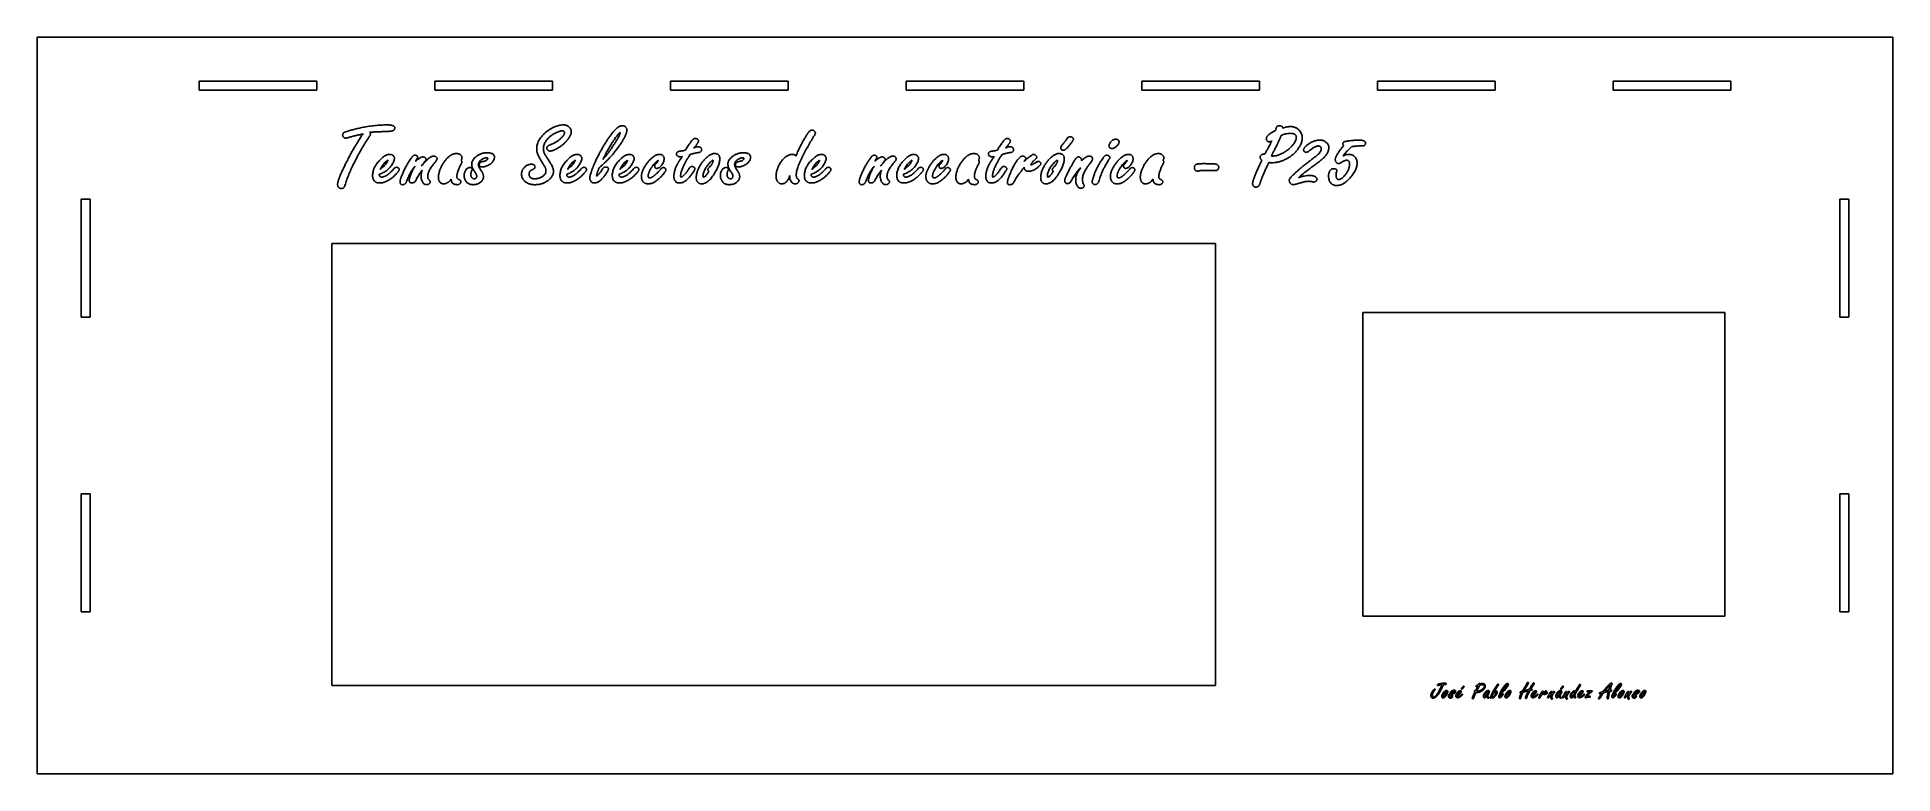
# Paper-space layout '2' of a CAD drawing. Header units: millimetres. Extents: x 1 to 632, y 0 to 1598.
# Drawn here: x 2 to 632, y 1348 to 1598 of the extents above; entities outside this region: 2.
import ezdxf

# ---------------------------------------------------------------- set-up
doc = ezdxf.new("R2010")
doc.units = ezdxf.units.MM
doc.styles.add('SLDTEXTSTYLE0', font='TXT', dxfattribs={"width": 0.7})

psp = doc.layouts.new('2')

# ---------------------------------------------------------------- linework, layer by layer
at = {"color": 7, "linetype": 'Continuous', "lineweight": 25}
for p, q in [((1.95, 1597.89), (1.95, 1347.89)), ((631.95, 1597.89), (1.95, 1597.89)), ((631.95, 1347.89), (631.95, 1597.89)), ((56.95, 1582.89), (56.95, 1579.89)), ((96.95, 1582.89), (56.95, 1582.89)), ((96.95, 1579.89), (96.95, 1582.89)), ((176.95, 1582.89), (136.95, 1582.89)), ((136.95, 1582.89), (136.95, 1579.89)), ((176.95, 1579.89), (176.95, 1582.89)), ((216.95, 1582.89), (216.95, 1579.89)), ((256.95, 1582.89), (216.95, 1582.89)), ((256.95, 1579.89), (256.95, 1582.89)), ((336.95, 1582.89), (296.95, 1582.89)), ((296.95, 1582.89), (296.95, 1579.89)), ((336.95, 1579.89), (336.95, 1582.89)), ((416.95, 1582.89), (376.95, 1582.89)), ((376.95, 1582.89), (376.95, 1579.89)), ((416.95, 1579.89), (416.95, 1582.89)), ((496.95, 1582.89), (456.95, 1582.89)), ((456.95, 1582.89), (456.95, 1579.89)), ((496.95, 1579.89), (496.95, 1582.89)), ((576.95, 1582.89), (536.95, 1582.89)), ((536.95, 1582.89), (536.95, 1579.89)), ((576.95, 1579.89), (576.95, 1582.89)), ((56.95, 1579.89), (96.95, 1579.89)), ((136.95, 1579.89), (176.95, 1579.89)), ((216.95, 1579.89), (256.95, 1579.89)), ((296.95, 1579.89), (336.95, 1579.89)), ((376.95, 1579.89), (416.95, 1579.89)), ((456.95, 1579.89), (496.95, 1579.89)), ((536.95, 1579.89), (576.95, 1579.89)), ((112.34, 1564.8), (112.7, 1565.04)), ((451.66, 1560.96), (450.73, 1560.96)), ((118.12, 1551.38), (118.12, 1551.25)), ((134.72, 1549.82), (135.14, 1549.33)), ((181.72, 1551.38), (181.72, 1551.25)), ((199.49, 1551.38), (199.49, 1551.25)), ((264.69, 1551.38), (264.69, 1551.25)), ((290.61, 1549.82), (291.03, 1549.33)), ((296.06, 1551.38), (296.06, 1551.25)), ((420.08, 1555.39), (419.99, 1555.11)), ((16.95, 1542.89), (16.95, 1502.89)), ((19.95, 1542.89), (16.95, 1542.89)), ((19.95, 1502.89), (19.95, 1542.89)), ((613.95, 1542.89), (613.95, 1502.89)), ((616.95, 1542.89), (613.95, 1542.89)), ((616.95, 1502.89), (616.95, 1542.89)), ((101.95, 1527.89), (101.95, 1377.89)), ((101.95, 1527.89), (401.95, 1527.89)), ((401.95, 1527.89), (401.95, 1377.89)), ((16.95, 1502.89), (19.95, 1502.89)), ((451.95, 1504.39), (451.95, 1401.39)), ((451.95, 1504.39), (574.95, 1504.39)), ((574.95, 1504.39), (574.95, 1401.39)), ((613.95, 1502.89), (616.95, 1502.89)), ((16.95, 1442.89), (16.95, 1402.89)), ((19.95, 1442.89), (16.95, 1442.89)), ((19.95, 1442.89), (19.95, 1402.89)), ((616.95, 1442.89), (613.95, 1442.89)), ((613.95, 1442.89), (613.95, 1402.89)), ((616.95, 1402.89), (616.95, 1442.89)), ((16.95, 1402.89), (19.95, 1402.89)), ((451.95, 1401.39), (574.95, 1401.39)), ((613.95, 1402.89), (616.95, 1402.89)), ((101.95, 1377.89), (401.95, 1377.89)), ((480.04, 1378.22), (479.59, 1378.22)), ((484.01, 1374.46), (484.01, 1374.39)), ((490.49, 1375.56), (490.43, 1375.44)), ((494.09, 1374.15), (494.09, 1374.4)), ((506.76, 1376.11), (506.96, 1376.17)), ((509.27, 1376.26), (509.13, 1376.26)), ((509.59, 1374.46), (509.59, 1374.39)), ((518.65, 1374.15), (518.65, 1374.4)), ((524.05, 1375.6), (524.08, 1375.65)), ((525.39, 1374.46), (525.39, 1374.39)), ((532.92, 1374.22), (532.7, 1373.86)), ((1.95, 1347.89), (631.95, 1347.89))]:
    psp.add_line(p, q, dxfattribs=at)
for points, knots in [([(105.66, 1564.62), (105.66, 1564.69), (105.67, 1564.82), (105.73, 1565.01), (105.81, 1565.18), (105.93, 1565.34), (106.1, 1565.48), (106.29, 1565.6), (106.52, 1565.71), (106.68, 1565.77), (106.77, 1565.8)], [0, 0, 0, 0, 0.115503, 0.224723, 0.333343, 0.446357, 0.565893, 0.697082, 0.842294, 1, 1, 1, 1]), ([(105.87, 1564.04), (105.81, 1564.12), (105.69, 1564.3), (105.67, 1564.51), (105.66, 1564.62)], [0, 0, 0, 0, 0.491006, 1, 1, 1, 1]), ([(106.67, 1563.62), (106.6, 1563.63), (106.44, 1563.64), (106.23, 1563.72), (106.03, 1563.85), (105.92, 1563.97), (105.87, 1564.04)], [0, 0, 0, 0, 0.250021, 0.488745, 0.736474, 1, 1, 1, 1]), ([(107.67, 1563.83), (107.5, 1563.77), (107.17, 1563.66), (106.83, 1563.63), (106.67, 1563.62)], [0, 0, 0, 0, 0.535383, 1, 1, 1, 1]), ([(106.77, 1565.8), (107.2, 1565.93), (108.09, 1566.22), (109.5, 1566.58), (111, 1566.95), (112.04, 1567.17), (112.58, 1567.28)], [0, 0, 0, 0, 0.225853, 0.467855, 0.725907, 1, 1, 1, 1]), ([(112.7, 1565.04), (112.29, 1564.96), (111.45, 1564.79), (110.2, 1564.51), (108.94, 1564.19), (108.1, 1563.95), (107.67, 1563.83)], [0, 0, 0, 0, 0.244709, 0.492366, 0.744564, 1, 1, 1, 1]), ([(114.69, 1564.07), (114.46, 1563.72), (113.99, 1563.02), (113.29, 1561.93), (112.61, 1560.81), (111.93, 1559.65), (111.25, 1558.45), (110.59, 1557.21), (109.92, 1555.94), (109.49, 1555.07), (109.28, 1554.63)], [0, 0, 0, 0, 0.115293, 0.233452, 0.353961, 0.477635, 0.604099, 0.733043, 0.865247, 1, 1, 1, 1]), ([(109.63, 1560.39), (109.68, 1560.48), (109.81, 1560.69), (110.03, 1561.05), (110.29, 1561.48), (110.61, 1561.99), (110.97, 1562.59), (111.39, 1563.25), (111.84, 1564), (112.17, 1564.53), (112.34, 1564.8)], [0, 0, 0, 0, 0.062191, 0.142999, 0.240792, 0.357207, 0.490607, 0.642629, 0.81237, 1, 1, 1, 1]), ([(112.58, 1567.28), (113.27, 1567.4), (114.64, 1567.65), (116.68, 1567.91), (118.68, 1568.07), (119.99, 1568.09), (120.65, 1568.1)], [0, 0, 0, 0, 0.260009, 0.5127, 0.759133, 1, 1, 1, 1]), ([(115.17, 1565.16), (115.17, 1565.09), (115.15, 1564.94), (115.05, 1564.69), (114.89, 1564.39), (114.76, 1564.18), (114.69, 1564.07)], [0, 0, 0, 0, 0.165456, 0.382793, 0.661812, 1, 1, 1, 1]), ([(119.12, 1565.82), (118.85, 1565.81), (118.33, 1565.79), (117.59, 1565.76), (116.93, 1565.73), (116.35, 1565.7), (115.85, 1565.67), (115.43, 1565.64), (115.09, 1565.61), (114.89, 1565.59), (114.81, 1565.58)], [0, 0, 0, 0, 0.190072, 0.361539, 0.514484, 0.648871, 0.764709, 0.861939, 0.939695, 1, 1, 1, 1]), ([(114.81, 1565.58), (114.86, 1565.58), (114.96, 1565.57), (115.1, 1565.49), (115.17, 1565.34), (115.17, 1565.22), (115.17, 1565.16)], [0, 0, 0, 0, 0.251335, 0.466885, 0.69962, 1, 1, 1, 1]), ([(121.84, 1565.96), (121.68, 1565.94), (121.3, 1565.9), (120.68, 1565.87), (119.94, 1565.84), (119.41, 1565.82), (119.12, 1565.82)], [0, 0, 0, 0, 0.184362, 0.412639, 0.683411, 1, 1, 1, 1]), ([(120.65, 1568.1), (120.87, 1568.1), (121.27, 1568.09), (121.81, 1568.07), (122.24, 1568.01), (122.48, 1567.94), (122.58, 1567.91)], [0, 0, 0, 0, 0.339078, 0.616703, 0.83666, 1, 1, 1, 1]), ([(123.37, 1567.07), (123.37, 1567), (123.36, 1566.85), (123.29, 1566.65), (123.16, 1566.47), (122.99, 1566.32), (122.77, 1566.18), (122.5, 1566.08), (122.19, 1566), (121.96, 1565.97), (121.84, 1565.96)], [0, 0, 0, 0, 0.107319, 0.207311, 0.308618, 0.417519, 0.537292, 0.672536, 0.8269, 1, 1, 1, 1]), ([(122.58, 1567.91), (122.7, 1567.87), (122.91, 1567.78), (123.18, 1567.59), (123.35, 1567.34), (123.37, 1567.16), (123.37, 1567.07)], [0, 0, 0, 0, 0.309827, 0.564466, 0.783547, 1, 1, 1, 1]), ([(171.55, 1559.96), (171.55, 1560.2), (171.57, 1560.68), (171.71, 1561.39), (171.93, 1562.08), (172.24, 1562.77), (172.64, 1563.44), (173.13, 1564.1), (173.7, 1564.74), (174.13, 1565.14), (174.35, 1565.35)], [0, 0, 0, 0, 0.114919, 0.228659, 0.344469, 0.464039, 0.587682, 0.717632, 0.854889, 1, 1, 1, 1]), ([(174.77, 1562.73), (174.63, 1562.52), (174.35, 1562.11), (174.06, 1561.45), (173.86, 1560.78), (173.84, 1560.33), (173.83, 1560.1)], [0, 0, 0, 0, 0.269286, 0.521135, 0.762733, 1, 1, 1, 1]), ([(174.35, 1565.35), (174.6, 1565.56), (175.1, 1565.97), (175.89, 1566.53), (176.72, 1567.02), (177.3, 1567.3), (177.6, 1567.44)], [0, 0, 0, 0, 0.251572, 0.500754, 0.749912, 1, 1, 1, 1]), ([(177.87, 1565.34), (177.57, 1565.18), (176.96, 1564.86), (176.14, 1564.24), (175.39, 1563.54), (174.98, 1563), (174.77, 1562.73)], [0, 0, 0, 0, 0.253263, 0.501689, 0.74985, 1, 1, 1, 1]), ([(176.15, 1561.37), (176.44, 1561.48), (177.01, 1561.7), (177.82, 1562.11), (178.58, 1562.57), (179.05, 1562.94), (179.28, 1563.12)], [0, 0, 0, 0, 0.256921, 0.507975, 0.755082, 1, 1, 1, 1]), ([(177.6, 1567.44), (177.84, 1567.54), (178.32, 1567.74), (179.06, 1567.94), (179.78, 1568.08), (180.25, 1568.09), (180.49, 1568.1)], [0, 0, 0, 0, 0.267779, 0.522297, 0.765014, 1, 1, 1, 1]), ([(181.5, 1562.45), (181.25, 1562.19), (180.73, 1561.67), (179.84, 1560.97), (178.87, 1560.32), (178.17, 1559.94), (177.82, 1559.75)], [0, 0, 0, 0, 0.237477, 0.481914, 0.735947, 1, 1, 1, 1]), ([(180.22, 1566.1), (180.07, 1566.09), (179.73, 1566.06), (179.18, 1565.91), (178.55, 1565.67), (178.11, 1565.46), (177.87, 1565.34)], [0, 0, 0, 0, 0.187511, 0.413207, 0.683925, 1, 1, 1, 1]), ([(179.28, 1563.12), (179.41, 1563.23), (179.67, 1563.44), (180.01, 1563.77), (180.31, 1564.09), (180.55, 1564.39), (180.74, 1564.68), (180.87, 1564.96), (180.96, 1565.23), (180.97, 1565.4), (180.97, 1565.49)], [0, 0, 0, 0, 0.175446, 0.333624, 0.478139, 0.606668, 0.722038, 0.824079, 0.916038, 1, 1, 1, 1]), ([(180.72, 1565.95), (180.65, 1566), (180.5, 1566.09), (180.32, 1566.1), (180.22, 1566.1)], [0, 0, 0, 0, 0.481993, 1, 1, 1, 1]), ([(180.49, 1568.1), (180.67, 1568.1), (181.01, 1568.09), (181.5, 1567.99), (181.94, 1567.83), (182.18, 1567.66), (182.3, 1567.58)], [0, 0, 0, 0, 0.281559, 0.5376, 0.774437, 1, 1, 1, 1]), ([(180.97, 1565.49), (180.97, 1565.53), (180.97, 1565.62), (180.92, 1565.75), (180.84, 1565.86), (180.76, 1565.92), (180.72, 1565.95)], [0, 0, 0, 0, 0.245228, 0.489915, 0.729135, 1, 1, 1, 1]), ([(183.26, 1565.84), (183.26, 1565.71), (183.25, 1565.45), (183.15, 1565.06), (183.02, 1564.65), (182.82, 1564.23), (182.57, 1563.8), (182.27, 1563.36), (181.91, 1562.9), (181.64, 1562.6), (181.5, 1562.45)], [0, 0, 0, 0, 0.097479, 0.200468, 0.31008, 0.42833, 0.55547, 0.692865, 0.841157, 1, 1, 1, 1]), ([(182.3, 1567.58), (182.45, 1567.45), (182.73, 1567.22), (183.03, 1566.79), (183.23, 1566.33), (183.25, 1566), (183.26, 1565.84)], [0, 0, 0, 0, 0.276592, 0.527196, 0.763842, 1, 1, 1, 1]), ([(191.63, 1556), (191.84, 1556.44), (192.25, 1557.31), (192.9, 1558.56), (193.55, 1559.76), (194.19, 1560.91), (194.85, 1561.99), (195.51, 1563.02), (196.16, 1563.99), (196.62, 1564.6), (196.84, 1564.9)], [0, 0, 0, 0, 0.141592, 0.278546, 0.410532, 0.537603, 0.660265, 0.777795, 0.891241, 1, 1, 1, 1]), ([(193.99, 1556.36), (194.18, 1556.57), (194.57, 1557.02), (195.15, 1557.72), (195.73, 1558.46), (196.31, 1559.26), (196.9, 1560.09), (197.49, 1560.98), (198.09, 1561.9), (198.48, 1562.54), (198.67, 1562.87)], [0, 0, 0, 0, 0.108328, 0.220829, 0.338447, 0.461275, 0.588486, 0.720276, 0.857786, 1, 1, 1, 1]), ([(197.41, 1562.41), (197.13, 1561.97), (196.53, 1561.06), (195.69, 1559.6), (194.82, 1558.03), (194.27, 1556.93), (193.99, 1556.36)], [0, 0, 0, 0, 0.226579, 0.468258, 0.726186, 1, 1, 1, 1]), ([(196.84, 1564.9), (197.02, 1565.13), (197.36, 1565.57), (197.88, 1566.16), (198.38, 1566.67), (198.85, 1567.08), (199.32, 1567.4), (199.75, 1567.64), (200.17, 1567.79), (200.45, 1567.81), (200.58, 1567.82)], [0, 0, 0, 0, 0.178583, 0.340754, 0.485118, 0.614308, 0.728838, 0.829169, 0.918917, 1, 1, 1, 1]), ([(199.89, 1565.53), (199.85, 1565.52), (199.73, 1565.48), (199.55, 1565.31), (199.32, 1565.07), (199.04, 1564.72), (198.7, 1564.29), (198.32, 1563.75), (197.88, 1563.12), (197.57, 1562.66), (197.41, 1562.41)], [0, 0, 0, 0, 0.034476, 0.092977, 0.17708, 0.286807, 0.425535, 0.589636, 0.7805, 1, 1, 1, 1]), ([(202.17, 1566.4), (202.17, 1566.31), (202.17, 1566.12), (202.12, 1565.82), (202.04, 1565.5), (201.93, 1565.16), (201.8, 1564.79), (201.63, 1564.41), (201.44, 1564), (201.21, 1563.56), (200.95, 1563.11), (200.67, 1562.63), (200.35, 1562.13), (200.01, 1561.6), (199.62, 1561.06), (199.22, 1560.49), (198.79, 1559.89), (198.48, 1559.49), (198.32, 1559.29)], [0, 0, 0, 0, 0.033289, 0.070213, 0.110006, 0.153967, 0.20156, 0.252589, 0.308175, 0.367908, 0.432073, 0.500031, 0.572311, 0.64911, 0.730156, 0.815759, 0.905484, 1, 1, 1, 1]), ([(198.67, 1562.87), (198.77, 1563.03), (198.95, 1563.33), (199.2, 1563.77), (199.41, 1564.16), (199.58, 1564.52), (199.72, 1564.82), (199.81, 1565.08), (199.88, 1565.3), (199.89, 1565.43), (199.89, 1565.49)], [0, 0, 0, 0, 0.192514, 0.366186, 0.519175, 0.653608, 0.767583, 0.86362, 0.93988, 1, 1, 1, 1]), ([(199.89, 1565.49), (199.89, 1565.5), (199.88, 1565.52), (199.89, 1565.53), (199.89, 1565.53)], [0, 0, 0, 0, 0.757898, 1, 1, 1, 1]), ([(200.58, 1567.82), (200.71, 1567.81), (200.94, 1567.81), (201.26, 1567.72), (201.54, 1567.58), (201.67, 1567.44), (201.74, 1567.37)], [0, 0, 0, 0, 0.28873, 0.543741, 0.77662, 1, 1, 1, 1]), ([(201.74, 1567.37), (201.81, 1567.29), (201.93, 1567.13), (202.07, 1566.89), (202.16, 1566.65), (202.17, 1566.48), (202.17, 1566.4)], [0, 0, 0, 0, 0.286283, 0.543869, 0.779345, 1, 1, 1, 1]), ([(223.6, 1561.93), (223.7, 1562.06), (223.88, 1562.31), (224.13, 1562.63), (224.33, 1562.89), (224.45, 1563.02), (224.51, 1563.08)], [0, 0, 0, 0, 0.340415, 0.621044, 0.840166, 1, 1, 1, 1]), ([(224.51, 1563.08), (224.58, 1563.15), (224.71, 1563.27), (224.93, 1563.42), (225.13, 1563.51), (225.27, 1563.53), (225.34, 1563.53)], [0, 0, 0, 0, 0.307425, 0.569875, 0.799599, 1, 1, 1, 1]), ([(225.34, 1563.53), (225.42, 1563.53), (225.57, 1563.52), (225.79, 1563.47), (225.98, 1563.38), (226.08, 1563.28), (226.13, 1563.24)], [0, 0, 0, 0, 0.277587, 0.52626, 0.766986, 1, 1, 1, 1]), ([(226.47, 1562.67), (226.47, 1562.63), (226.46, 1562.54), (226.41, 1562.4), (226.33, 1562.24), (226.23, 1562.04), (226.09, 1561.82), (225.93, 1561.57), (225.74, 1561.3), (225.6, 1561.11), (225.52, 1561)], [0, 0, 0, 0, 0.058157, 0.135592, 0.22964, 0.344314, 0.477016, 0.630781, 0.805052, 1, 1, 1, 1]), ([(226.13, 1563.24), (226.18, 1563.18), (226.27, 1563.08), (226.38, 1562.93), (226.45, 1562.79), (226.46, 1562.71), (226.47, 1562.67)], [0, 0, 0, 0, 0.334307, 0.610747, 0.83065, 1, 1, 1, 1]), ([(259.5, 1557.5), (259.71, 1557.97), (260.11, 1558.91), (260.74, 1560.26), (261.38, 1561.53), (261.83, 1562.34), (262.05, 1562.73)], [0, 0, 0, 0, 0.267495, 0.523762, 0.76762, 1, 1, 1, 1]), ([(265.57, 1564.12), (265.22, 1563.57), (264.54, 1562.44), (263.55, 1560.71), (262.59, 1558.93), (261.97, 1557.73), (261.66, 1557.12)], [0, 0, 0, 0, 0.245168, 0.493918, 0.745149, 1, 1, 1, 1]), ([(262.05, 1562.73), (262.16, 1562.91), (262.36, 1563.25), (262.64, 1563.74), (262.9, 1564.17), (263.13, 1564.55), (263.33, 1564.88), (263.51, 1565.16), (263.67, 1565.38), (263.76, 1565.51), (263.8, 1565.56)], [0, 0, 0, 0, 0.186279, 0.35509, 0.506632, 0.640242, 0.755938, 0.854872, 0.936709, 1, 1, 1, 1]), ([(263.8, 1565.56), (263.9, 1565.67), (264.07, 1565.88), (264.37, 1566.12), (264.67, 1566.28), (264.88, 1566.3), (264.98, 1566.31)], [0, 0, 0, 0, 0.306057, 0.567366, 0.795476, 1, 1, 1, 1]), ([(264.98, 1566.31), (265.06, 1566.31), (265.23, 1566.3), (265.46, 1566.24), (265.66, 1566.16), (265.76, 1566.07), (265.82, 1566.02)], [0, 0, 0, 0, 0.285694, 0.538375, 0.775883, 1, 1, 1, 1]), ([(266.16, 1565.41), (266.15, 1565.34), (266.12, 1565.17), (266, 1564.89), (265.82, 1564.53), (265.66, 1564.27), (265.57, 1564.12)], [0, 0, 0, 0, 0.1489, 0.36349, 0.647028, 1, 1, 1, 1]), ([(265.82, 1566.02), (265.87, 1565.97), (265.96, 1565.86), (266.07, 1565.7), (266.14, 1565.55), (266.15, 1565.46), (266.16, 1565.41)], [0, 0, 0, 0, 0.321894, 0.594506, 0.814582, 1, 1, 1, 1]), ([(329.49, 1561.93), (329.59, 1562.06), (329.77, 1562.31), (330.02, 1562.63), (330.21, 1562.89), (330.34, 1563.02), (330.39, 1563.08)], [0, 0, 0, 0, 0.340415, 0.621044, 0.840166, 1, 1, 1, 1]), ([(330.39, 1563.08), (330.46, 1563.15), (330.6, 1563.27), (330.81, 1563.42), (331.02, 1563.51), (331.16, 1563.53), (331.22, 1563.53)], [0, 0, 0, 0, 0.307425, 0.569875, 0.799599, 1, 1, 1, 1]), ([(331.22, 1563.53), (331.3, 1563.53), (331.46, 1563.52), (331.67, 1563.47), (331.86, 1563.38), (331.97, 1563.28), (332.02, 1563.24)], [0, 0, 0, 0, 0.277587, 0.52626, 0.766986, 1, 1, 1, 1]), ([(332.36, 1562.67), (332.35, 1562.63), (332.35, 1562.54), (332.3, 1562.4), (332.22, 1562.24), (332.12, 1562.04), (331.98, 1561.82), (331.82, 1561.57), (331.63, 1561.3), (331.48, 1561.11), (331.41, 1561)], [0, 0, 0, 0, 0.058157, 0.135592, 0.22964, 0.344314, 0.477016, 0.630781, 0.805052, 1, 1, 1, 1]), ([(332.02, 1563.24), (332.07, 1563.18), (332.16, 1563.08), (332.27, 1562.93), (332.34, 1562.79), (332.35, 1562.71), (332.36, 1562.67)], [0, 0, 0, 0, 0.334307, 0.610747, 0.83065, 1, 1, 1, 1]), ([(350.14, 1561.57), (350.17, 1561.61), (350.26, 1561.69), (350.38, 1561.85), (350.53, 1562.03), (350.69, 1562.23), (350.87, 1562.47), (351.06, 1562.73), (351.27, 1563.02), (351.42, 1563.22), (351.49, 1563.33)], [0, 0, 0, 0, 0.073772, 0.163365, 0.266064, 0.384418, 0.514734, 0.662292, 0.823106, 1, 1, 1, 1]), ([(351.49, 1563.33), (351.58, 1563.45), (351.75, 1563.66), (352.03, 1563.91), (352.32, 1564.07), (352.52, 1564.09), (352.61, 1564.1)], [0, 0, 0, 0, 0.313953, 0.577844, 0.79974, 1, 1, 1, 1]), ([(353.77, 1563.28), (353.77, 1563.24), (353.75, 1563.14), (353.67, 1562.97), (353.56, 1562.76), (353.39, 1562.5), (353.18, 1562.2), (352.92, 1561.86), (352.61, 1561.47), (352.39, 1561.19), (352.27, 1561.05)], [0, 0, 0, 0, 0.04534, 0.111902, 0.200592, 0.314189, 0.449326, 0.609823, 0.792152, 1, 1, 1, 1]), ([(352.61, 1564.1), (352.7, 1564.1), (352.87, 1564.09), (353.11, 1564.04), (353.31, 1563.95), (353.41, 1563.86), (353.45, 1563.81)], [0, 0, 0, 0, 0.301787, 0.561012, 0.793459, 1, 1, 1, 1]), ([(353.45, 1563.81), (353.5, 1563.76), (353.59, 1563.67), (353.69, 1563.53), (353.76, 1563.4), (353.77, 1563.31), (353.77, 1563.28)], [0, 0, 0, 0, 0.331733, 0.597639, 0.822898, 1, 1, 1, 1]), ([(365.83, 1561.02), (365.84, 1561.15), (365.87, 1561.43), (366.06, 1561.83), (366.34, 1562.24), (366.6, 1562.48), (366.73, 1562.62)], [0, 0, 0, 0, 0.210706, 0.439929, 0.70015, 1, 1, 1, 1]), ([(366.73, 1562.62), (366.84, 1562.71), (367.05, 1562.89), (367.37, 1563.09), (367.69, 1563.22), (367.9, 1563.24), (368, 1563.25)], [0, 0, 0, 0, 0.30037, 0.560832, 0.791329, 1, 1, 1, 1]), ([(368, 1563.25), (368.1, 1563.24), (368.28, 1563.24), (368.54, 1563.19), (368.76, 1563.13), (368.95, 1563.03), (369.09, 1562.89), (369.19, 1562.73), (369.25, 1562.54), (369.26, 1562.4), (369.26, 1562.33)], [0, 0, 0, 0, 0.16657, 0.312472, 0.442429, 0.557523, 0.66272, 0.766946, 0.878564, 1, 1, 1, 1]), ([(418.67, 1558.12), (418.86, 1558.45), (419.2, 1559.08), (419.69, 1559.98), (420.12, 1560.78), (420.48, 1561.46), (420.79, 1562.04), (421.01, 1562.46), (421.13, 1562.68), (421.16, 1562.74)], [0, 0, 0, 0, 0.199078, 0.3765942, 0.533603, 0.6690547, 0.7833165, 0.8763889, 0.9135733, 0.9135733, 0.9135733, 0.9135733]), ([(419.25, 1563.38), (419.25, 1563.45), (419.26, 1563.6), (419.33, 1563.83), (419.44, 1564.05), (419.58, 1564.27), (419.78, 1564.5), (420, 1564.73), (420.28, 1564.95), (420.48, 1565.09), (420.58, 1565.16)], [0, 0, 0, 0, 0.095064, 0.195278, 0.29975, 0.415376, 0.541407, 0.680612, 0.832842, 1, 1, 1, 1]), ([(419.41, 1562.81), (419.36, 1562.9), (419.27, 1563.08), (419.26, 1563.28), (419.25, 1563.38)], [0, 0, 0, 0, 0.507519, 1, 1, 1, 1]), ([(420.12, 1562.39), (420.05, 1562.39), (419.91, 1562.4), (419.71, 1562.49), (419.54, 1562.62), (419.45, 1562.75), (419.41, 1562.81)], [0, 0, 0, 0, 0.249502, 0.485187, 0.727659, 1, 1, 1, 1]), ([(421.01, 1562.63), (420.94, 1562.6), (420.81, 1562.52), (420.58, 1562.45), (420.36, 1562.39), (420.2, 1562.39), (420.12, 1562.39)], [0, 0, 0, 0, 0.248242, 0.496393, 0.746014, 1, 1, 1, 1]), ([(420.58, 1565.16), (420.74, 1565.27), (421.05, 1565.48), (421.5, 1565.76), (421.92, 1566.02), (422.2, 1566.17), (422.34, 1566.24)], [0, 0, 0, 0, 0.278436, 0.536543, 0.776762, 1, 1, 1, 1]), ([(422.34, 1566.24), (422.37, 1566.31), (422.41, 1566.43), (422.44, 1566.56), (422.45, 1566.61)], [0, 0, 0, 0, 0.5849, 1, 1, 1, 1]), ([(422.45, 1566.61), (422.48, 1566.71), (422.53, 1566.9), (422.62, 1567.14), (422.71, 1567.35), (422.79, 1567.46), (422.82, 1567.51)], [0, 0, 0, 0, 0.318184, 0.58557, 0.812454, 1, 1, 1, 1]), ([(424.27, 1564.5), (424.22, 1564.38), (424.13, 1564.13), (423.99, 1563.75), (423.81, 1563.33), (423.62, 1562.89), (423.4, 1562.41), (423.17, 1561.9), (422.9, 1561.37), (422.72, 1561), (422.62, 1560.81)], [0, 0, 0, 0, 0.093001, 0.195831, 0.307279, 0.426561, 0.556618, 0.695552, 0.843329, 1, 1, 1, 1]), ([(422.82, 1567.51), (422.87, 1567.56), (422.96, 1567.65), (423.14, 1567.75), (423.34, 1567.81), (423.48, 1567.81), (423.56, 1567.82)], [0, 0, 0, 0, 0.237344, 0.474935, 0.723192, 1, 1, 1, 1]), ([(423.56, 1567.82), (423.66, 1567.81), (423.85, 1567.81), (424.11, 1567.77), (424.33, 1567.7), (424.52, 1567.61), (424.66, 1567.48), (424.77, 1567.33), (424.83, 1567.14), (424.84, 1567.01), (424.84, 1566.94)], [0, 0, 0, 0, 0.170498, 0.319711, 0.450751, 0.567858, 0.674054, 0.774881, 0.882617, 1, 1, 1, 1]), ([(427.38, 1565.25), (427.12, 1565.23), (426.58, 1565.21), (425.78, 1565.05), (424.99, 1564.82), (424.5, 1564.6), (424.27, 1564.5)], [0, 0, 0, 0, 0.244032, 0.503128, 0.760045, 1, 1, 1, 1]), ([(424.84, 1566.94), (424.91, 1566.99), (425.06, 1567.09), (425.34, 1567.2), (425.67, 1567.3), (426.05, 1567.38), (426.44, 1567.44), (426.81, 1567.49), (427.14, 1567.53), (427.35, 1567.53), (427.45, 1567.53)], [0, 0, 0, 0, 0.092508, 0.201889, 0.329716, 0.478222, 0.630357, 0.768467, 0.891079, 1, 1, 1, 1]), ([(429.43, 1563.88), (429.43, 1563.99), (429.41, 1564.19), (429.33, 1564.48), (429.17, 1564.72), (428.94, 1564.92), (428.66, 1565.07), (428.3, 1565.17), (427.86, 1565.23), (427.55, 1565.24), (427.38, 1565.25)], [0, 0, 0, 0, 0.113884, 0.217874, 0.317048, 0.419917, 0.532789, 0.664584, 0.819446, 1, 1, 1, 1]), ([(427.45, 1567.53), (427.6, 1567.53), (427.88, 1567.52), (428.3, 1567.46), (428.7, 1567.37), (429.07, 1567.25), (429.42, 1567.07), (429.75, 1566.87), (430.06, 1566.63), (430.24, 1566.44), (430.33, 1566.35)], [0, 0, 0, 0, 0.136296, 0.266786, 0.392191, 0.515679, 0.636247, 0.755414, 0.87717, 1, 1, 1, 1]), ([(428.71, 1561.96), (428.82, 1562.13), (429.02, 1562.46), (429.26, 1562.97), (429.4, 1563.44), (429.42, 1563.74), (429.43, 1563.88)], [0, 0, 0, 0, 0.298404, 0.561782, 0.793433, 1, 1, 1, 1]), ([(431.43, 1563.84), (431.43, 1563.65), (431.41, 1563.27), (431.32, 1562.7), (431.16, 1562.12), (430.94, 1561.54), (430.65, 1560.96), (430.3, 1560.37), (429.89, 1559.78), (429.58, 1559.4), (429.42, 1559.2)], [0, 0, 0, 0, 0.109206, 0.221456, 0.336292, 0.456518, 0.581912, 0.71341, 0.853359, 1, 1, 1, 1]), ([(430.33, 1566.35), (430.5, 1566.15), (430.82, 1565.77), (431.17, 1565.14), (431.39, 1564.5), (431.42, 1564.06), (431.43, 1563.84)], [0, 0, 0, 0, 0.276712, 0.529899, 0.767731, 1, 1, 1, 1]), ([(433.29, 1561.41), (433.46, 1561.54), (433.81, 1561.78), (434.34, 1562.09), (434.86, 1562.36), (435.38, 1562.58), (435.89, 1562.75), (436.4, 1562.87), (436.9, 1562.95), (437.23, 1562.96), (437.4, 1562.96)], [0, 0, 0, 0, 0.144812, 0.282043, 0.41356, 0.539513, 0.660346, 0.776553, 0.889862, 1, 1, 1, 1]), ([(437.4, 1562.96), (437.62, 1562.95), (438.04, 1562.94), (438.63, 1562.78), (439.16, 1562.55), (439.45, 1562.3), (439.59, 1562.18)], [0, 0, 0, 0, 0.276017, 0.528968, 0.765161, 1, 1, 1, 1]), ([(445.2, 1561.69), (445.21, 1561.77), (445.22, 1561.94), (445.36, 1562.17), (445.58, 1562.34), (445.76, 1562.41), (445.86, 1562.45)], [0, 0, 0, 0, 0.237392, 0.465995, 0.708849, 1, 1, 1, 1]), ([(445.86, 1562.45), (445.89, 1562.45), (445.96, 1562.47), (446.08, 1562.5), (446.24, 1562.53), (446.44, 1562.57), (446.68, 1562.6), (446.96, 1562.64), (447.27, 1562.68), (447.5, 1562.72), (447.62, 1562.73)], [0, 0, 0, 0, 0.049316, 0.118742, 0.210798, 0.325524, 0.460067, 0.617325, 0.797302, 1, 1, 1, 1]), ([(447.62, 1562.73), (447.89, 1562.77), (448.4, 1562.83), (449.14, 1562.9), (449.78, 1562.95), (450.19, 1562.96), (450.37, 1562.96)], [0, 0, 0, 0, 0.297536, 0.561924, 0.796546, 1, 1, 1, 1]), ([(450.37, 1562.96), (450.54, 1562.96), (450.86, 1562.96), (451.29, 1562.93), (451.65, 1562.9), (451.85, 1562.84), (451.94, 1562.82)], [0, 0, 0, 0, 0.324633, 0.598936, 0.823353, 1, 1, 1, 1]), ([(451.94, 1562.82), (452.02, 1562.8), (452.17, 1562.76), (452.36, 1562.67), (452.54, 1562.58), (452.68, 1562.47), (452.78, 1562.34), (452.86, 1562.2), (452.91, 1562.05), (452.92, 1561.94), (452.92, 1561.88)], [0, 0, 0, 0, 0.161691, 0.307466, 0.439521, 0.560651, 0.670864, 0.7784, 0.887092, 1, 1, 1, 1]), ([(106.56, 1554.66), (106.83, 1555.2), (107.35, 1556.25), (108.13, 1557.74), (108.88, 1559.11), (109.39, 1559.98), (109.63, 1560.39)], [0, 0, 0, 0, 0.27863, 0.538254, 0.778979, 1, 1, 1, 1]), ([(118.19, 1556.04), (118.35, 1556.2), (118.65, 1556.52), (119.12, 1556.93), (119.57, 1557.3), (120.01, 1557.59), (120.44, 1557.81), (120.85, 1557.98), (121.25, 1558.08), (121.51, 1558.1), (121.64, 1558.1)], [0, 0, 0, 0, 0.164795, 0.317556, 0.45722, 0.58469, 0.701059, 0.808146, 0.906471, 1, 1, 1, 1]), ([(120.98, 1556.1), (120.96, 1556.09), (120.88, 1556.06), (120.74, 1555.95), (120.53, 1555.78), (120.37, 1555.64), (120.27, 1555.56)], [0, 0, 0, 0, 0.09375, 0.28752, 0.593001, 1, 1, 1, 1]), ([(120.97, 1556.08), (120.97, 1556.08), (120.97, 1556.09), (120.98, 1556.1), (120.98, 1556.1)], [0, 0, 0, 0, 0.782871, 1, 1, 1, 1]), ([(121.64, 1558.1), (121.74, 1558.1), (121.94, 1558.09), (122.21, 1558.04), (122.46, 1557.94), (122.6, 1557.85), (122.67, 1557.8)], [0, 0, 0, 0, 0.278904, 0.53828, 0.7717, 1, 1, 1, 1]), ([(123.26, 1556.76), (123.25, 1556.61), (123.23, 1556.3), (123.06, 1555.81), (122.81, 1555.25), (122.58, 1554.87), (122.46, 1554.67)], [0, 0, 0, 0, 0.19065, 0.417815, 0.686263, 1, 1, 1, 1]), ([(122.67, 1557.8), (122.76, 1557.72), (122.92, 1557.57), (123.12, 1557.31), (123.24, 1557.04), (123.25, 1556.85), (123.26, 1556.76)], [0, 0, 0, 0, 0.291029, 0.546611, 0.777918, 1, 1, 1, 1]), ([(126.19, 1551.97), (126.37, 1552.37), (126.73, 1553.15), (127.32, 1554.27), (127.94, 1555.34), (128.39, 1556), (128.61, 1556.33)], [0, 0, 0, 0, 0.262244, 0.516075, 0.761682, 1, 1, 1, 1]), ([(128.61, 1556.33), (128.69, 1556.45), (128.83, 1556.67), (129.05, 1556.97), (129.25, 1557.23), (129.45, 1557.44), (129.63, 1557.6), (129.81, 1557.72), (129.98, 1557.8), (130.1, 1557.81), (130.16, 1557.82)], [0, 0, 0, 0, 0.187594, 0.355661, 0.503968, 0.634325, 0.74633, 0.842926, 0.926409, 1, 1, 1, 1]), ([(130.16, 1557.82), (130.23, 1557.81), (130.38, 1557.81), (130.58, 1557.78), (130.76, 1557.72), (130.9, 1557.64), (131.01, 1557.53), (131.09, 1557.4), (131.14, 1557.24), (131.14, 1557.13), (131.15, 1557.07)], [0, 0, 0, 0, 0.16446, 0.308253, 0.435062, 0.552568, 0.657526, 0.763665, 0.876496, 1, 1, 1, 1]), ([(131.15, 1557.07), (131.13, 1557.02), (131.1, 1556.88), (130.97, 1556.64), (130.77, 1556.3), (130.6, 1556.04), (130.5, 1555.9)], [0, 0, 0, 0, 0.11707, 0.321012, 0.615004, 1, 1, 1, 1]), ([(130.76, 1556.08), (130.88, 1556.17), (131.11, 1556.34), (131.44, 1556.58), (131.75, 1556.78), (132.02, 1556.95), (132.28, 1557.08), (132.49, 1557.17), (132.68, 1557.23), (132.8, 1557.24), (132.86, 1557.25)], [0, 0, 0, 0, 0.186609, 0.356687, 0.50675, 0.639623, 0.754846, 0.852954, 0.933341, 1, 1, 1, 1]), ([(132.37, 1554.1), (132.59, 1554.37), (133.01, 1554.88), (133.63, 1555.58), (134.21, 1556.17), (134.74, 1556.66), (135.23, 1557.04), (135.69, 1557.31), (136.1, 1557.49), (136.37, 1557.52), (136.49, 1557.53)], [0, 0, 0, 0, 0.190604, 0.361038, 0.512161, 0.64385, 0.756747, 0.852574, 0.9324, 1, 1, 1, 1]), ([(132.86, 1557.25), (132.94, 1557.24), (133.1, 1557.24), (133.33, 1557.19), (133.52, 1557.11), (133.62, 1557.02), (133.67, 1556.98)], [0, 0, 0, 0, 0.291658, 0.552974, 0.781528, 1, 1, 1, 1]), ([(134, 1556.43), (133.99, 1556.37), (133.97, 1556.22), (133.83, 1555.98), (133.62, 1555.68), (133.45, 1555.46), (133.35, 1555.34)], [0, 0, 0, 0, 0.145515, 0.354807, 0.639407, 1, 1, 1, 1]), ([(133.67, 1556.98), (133.72, 1556.93), (133.81, 1556.83), (133.91, 1556.69), (133.99, 1556.56), (134, 1556.47), (134, 1556.43)], [0, 0, 0, 0, 0.332768, 0.606853, 0.826278, 1, 1, 1, 1]), ([(136.49, 1557.53), (136.58, 1557.53), (136.74, 1557.53), (136.97, 1557.48), (137.16, 1557.41), (137.26, 1557.33), (137.31, 1557.29)], [0, 0, 0, 0, 0.297099, 0.56296, 0.790013, 1, 1, 1, 1]), ([(137.72, 1556.63), (137.71, 1556.55), (137.68, 1556.36), (137.53, 1556.06), (137.3, 1555.72), (137.1, 1555.48), (136.99, 1555.35)], [0, 0, 0, 0, 0.167456, 0.384628, 0.661291, 1, 1, 1, 1]), ([(137.31, 1557.29), (137.37, 1557.24), (137.49, 1557.13), (137.61, 1556.96), (137.7, 1556.8), (137.71, 1556.68), (137.72, 1556.63)], [0, 0, 0, 0, 0.311584, 0.574844, 0.801945, 1, 1, 1, 1]), ([(139.22, 1554.06), (139.32, 1554.25), (139.51, 1554.61), (139.83, 1555.13), (140.16, 1555.62), (140.5, 1556.07), (140.86, 1556.49), (141.24, 1556.88), (141.63, 1557.24), (141.9, 1557.45), (142.04, 1557.56)], [0, 0, 0, 0, 0.138939, 0.272497, 0.402369, 0.527567, 0.649887, 0.769101, 0.885611, 1, 1, 1, 1]), ([(142.04, 1557.56), (142.22, 1557.68), (142.58, 1557.92), (143.13, 1558.19), (143.69, 1558.35), (144.06, 1558.38), (144.24, 1558.39)], [0, 0, 0, 0, 0.278664, 0.535572, 0.772515, 1, 1, 1, 1]), ([(144.24, 1558.39), (144.38, 1558.38), (144.66, 1558.38), (145.04, 1558.29), (145.38, 1558.15), (145.56, 1558), (145.64, 1557.93)], [0, 0, 0, 0, 0.286839, 0.541024, 0.776272, 1, 1, 1, 1]), ([(145.64, 1557.93), (145.72, 1557.85), (145.87, 1557.7), (146.04, 1557.46), (146.16, 1557.22), (146.17, 1557.05), (146.17, 1556.97)], [0, 0, 0, 0, 0.303104, 0.562738, 0.791892, 1, 1, 1, 1]), ([(146.17, 1556.97), (146.17, 1556.92), (146.17, 1556.79), (146.11, 1556.59), (146.04, 1556.35), (145.97, 1556.18), (145.93, 1556.09)], [0, 0, 0, 0, 0.185313, 0.415248, 0.685839, 1, 1, 1, 1]), ([(149.49, 1554.74), (149.49, 1554.87), (149.5, 1555.13), (149.59, 1555.52), (149.73, 1555.89), (149.92, 1556.25), (150.18, 1556.59), (150.48, 1556.93), (150.84, 1557.25), (151.1, 1557.44), (151.24, 1557.54)], [0, 0, 0, 0, 0.114103, 0.228038, 0.342207, 0.459699, 0.582866, 0.712002, 0.851233, 1, 1, 1, 1]), ([(151.24, 1557.54), (151.38, 1557.63), (151.66, 1557.81), (152.08, 1558.04), (152.52, 1558.23), (152.96, 1558.4), (153.4, 1558.52), (153.85, 1558.61), (154.31, 1558.66), (154.62, 1558.67), (154.77, 1558.67)], [0, 0, 0, 0, 0.131804, 0.261466, 0.387476, 0.511466, 0.633334, 0.755612, 0.877584, 1, 1, 1, 1]), ([(152.76, 1556.3), (152.68, 1556.25), (152.53, 1556.15), (152.33, 1555.98), (152.16, 1555.8), (152.02, 1555.6), (151.91, 1555.39), (151.83, 1555.16), (151.78, 1554.92), (151.78, 1554.76), (151.77, 1554.68)], [0, 0, 0, 0, 0.141595, 0.273457, 0.398611, 0.519113, 0.637262, 0.755496, 0.876682, 1, 1, 1, 1]), ([(154.46, 1556.96), (154.34, 1556.95), (154.08, 1556.93), (153.67, 1556.79), (153.22, 1556.59), (152.92, 1556.4), (152.76, 1556.3)], [0, 0, 0, 0, 0.195354, 0.424075, 0.69118, 1, 1, 1, 1]), ([(153.69, 1555.76), (153.85, 1555.8), (154.19, 1555.89), (154.47, 1556.09), (154.61, 1556.2)], [0, 0, 0, 0, 0.493562, 1, 1, 1, 1]), ([(154.92, 1556.67), (154.91, 1556.72), (154.91, 1556.8), (154.82, 1556.9), (154.66, 1556.96), (154.53, 1556.96), (154.46, 1556.96)], [0, 0, 0, 0, 0.205969, 0.39605, 0.636768, 1, 1, 1, 1]), ([(154.61, 1556.2), (154.66, 1556.23), (154.74, 1556.31), (154.84, 1556.43), (154.91, 1556.55), (154.91, 1556.63), (154.92, 1556.67)], [0, 0, 0, 0, 0.307995, 0.563037, 0.791713, 1, 1, 1, 1]), ([(154.77, 1558.67), (154.96, 1558.67), (155.3, 1558.66), (155.79, 1558.58), (156.22, 1558.46), (156.57, 1558.27), (156.85, 1558.04), (157.06, 1557.77), (157.18, 1557.46), (157.2, 1557.24), (157.2, 1557.13)], [0, 0, 0, 0, 0.172395, 0.325808, 0.461086, 0.584105, 0.695587, 0.796683, 0.896482, 1, 1, 1, 1]), ([(157.2, 1557.13), (157.19, 1556.99), (157.17, 1556.69), (157.01, 1556.24), (156.76, 1555.78), (156.53, 1555.49), (156.41, 1555.34)], [0, 0, 0, 0, 0.218032, 0.451102, 0.710988, 1, 1, 1, 1]), ([(172.22, 1557.44), (172.12, 1557.65), (171.92, 1558.06), (171.7, 1558.69), (171.57, 1559.33), (171.56, 1559.75), (171.55, 1559.96)], [0, 0, 0, 0, 0.265564, 0.518168, 0.761964, 1, 1, 1, 1]), ([(173.66, 1555), (173.52, 1555.21), (173.26, 1555.63), (172.89, 1556.25), (172.55, 1556.85), (172.33, 1557.25), (172.22, 1557.44)], [0, 0, 0, 0, 0.268664, 0.523529, 0.768193, 1, 1, 1, 1]), ([(173.83, 1560.1), (173.84, 1559.94), (173.85, 1559.61), (173.94, 1559.12), (174.09, 1558.64), (174.24, 1558.34), (174.31, 1558.19)], [0, 0, 0, 0, 0.24926, 0.495419, 0.744225, 1, 1, 1, 1]), ([(174.31, 1558.19), (174.49, 1557.87), (174.85, 1557.23), (175.25, 1556.62), (175.46, 1556.31)], [0, 0, 0, 0, 0.489487, 1, 1, 1, 1]), ([(174.97, 1560.22), (174.98, 1560.28), (174.98, 1560.41), (175.05, 1560.58), (175.14, 1560.74), (175.27, 1560.89), (175.44, 1561.03), (175.64, 1561.16), (175.88, 1561.28), (176.06, 1561.34), (176.15, 1561.37)], [0, 0, 0, 0, 0.104386, 0.206156, 0.310512, 0.421834, 0.544149, 0.681943, 0.831533, 1, 1, 1, 1]), ([(175.23, 1559.6), (175.19, 1559.64), (175.11, 1559.73), (175.03, 1559.89), (174.99, 1560.05), (174.98, 1560.17), (174.97, 1560.22)], [0, 0, 0, 0, 0.262576, 0.511334, 0.752929, 1, 1, 1, 1]), ([(176.05, 1559.23), (175.97, 1559.23), (175.82, 1559.24), (175.6, 1559.32), (175.4, 1559.43), (175.29, 1559.54), (175.23, 1559.6)], [0, 0, 0, 0, 0.248082, 0.488439, 0.735858, 1, 1, 1, 1]), ([(175.46, 1556.31), (175.58, 1556.12), (175.81, 1555.77), (176.13, 1555.27), (176.4, 1554.82), (176.56, 1554.52), (176.64, 1554.39)], [0, 0, 0, 0, 0.293141, 0.555598, 0.793537, 1, 1, 1, 1]), ([(177.82, 1559.75), (177.65, 1559.67), (177.33, 1559.52), (176.87, 1559.36), (176.44, 1559.25), (176.17, 1559.23), (176.05, 1559.23)], [0, 0, 0, 0, 0.30018, 0.563838, 0.795676, 1, 1, 1, 1]), ([(181.79, 1556.04), (181.95, 1556.2), (182.25, 1556.52), (182.72, 1556.93), (183.17, 1557.3), (183.61, 1557.59), (184.04, 1557.81), (184.45, 1557.98), (184.85, 1558.08), (185.11, 1558.1), (185.24, 1558.1)], [0, 0, 0, 0, 0.164795, 0.317556, 0.45722, 0.58469, 0.701059, 0.808146, 0.906471, 1, 1, 1, 1]), ([(184.58, 1556.1), (184.56, 1556.09), (184.48, 1556.06), (184.34, 1555.95), (184.13, 1555.78), (183.97, 1555.64), (183.87, 1555.56)], [0, 0, 0, 0, 0.09375, 0.28752, 0.593001, 1, 1, 1, 1]), ([(184.57, 1556.08), (184.57, 1556.08), (184.57, 1556.09), (184.58, 1556.1), (184.58, 1556.1)], [0, 0, 0, 0, 0.782871, 1, 1, 1, 1]), ([(185.24, 1558.1), (185.34, 1558.1), (185.54, 1558.09), (185.81, 1558.04), (186.06, 1557.94), (186.2, 1557.85), (186.27, 1557.8)], [0, 0, 0, 0, 0.278904, 0.53828, 0.7717, 1, 1, 1, 1]), ([(186.86, 1556.76), (186.85, 1556.61), (186.83, 1556.3), (186.66, 1555.81), (186.41, 1555.25), (186.18, 1554.87), (186.06, 1554.67)], [0, 0, 0, 0, 0.19065, 0.417815, 0.686263, 1, 1, 1, 1]), ([(186.27, 1557.8), (186.36, 1557.72), (186.52, 1557.57), (186.72, 1557.31), (186.84, 1557.04), (186.85, 1556.85), (186.86, 1556.76)], [0, 0, 0, 0, 0.291029, 0.546611, 0.777918, 1, 1, 1, 1]), ([(198.32, 1559.29), (198.04, 1558.94), (197.46, 1558.21), (196.5, 1557.14), (195.43, 1556.04), (194.66, 1555.32), (194.26, 1554.94)], [0, 0, 0, 0, 0.225556, 0.467295, 0.725672, 1, 1, 1, 1]), ([(199.56, 1556.04), (199.72, 1556.2), (200.02, 1556.52), (200.49, 1556.93), (200.94, 1557.3), (201.38, 1557.59), (201.81, 1557.81), (202.22, 1557.98), (202.62, 1558.08), (202.88, 1558.1), (203.01, 1558.1)], [0, 0, 0, 0, 0.164795, 0.317556, 0.45722, 0.58469, 0.701059, 0.808146, 0.906471, 1, 1, 1, 1]), ([(202.36, 1556.1), (202.33, 1556.09), (202.25, 1556.06), (202.11, 1555.95), (201.9, 1555.78), (201.74, 1555.64), (201.65, 1555.56)], [0, 0, 0, 0, 0.09375, 0.28752, 0.593001, 1, 1, 1, 1]), ([(202.35, 1556.08), (202.35, 1556.08), (202.35, 1556.09), (202.35, 1556.1), (202.36, 1556.1)], [0, 0, 0, 0, 0.782871, 1, 1, 1, 1]), ([(203.01, 1558.1), (203.11, 1558.1), (203.31, 1558.09), (203.58, 1558.04), (203.83, 1557.94), (203.97, 1557.85), (204.04, 1557.8)], [0, 0, 0, 0, 0.278904, 0.53828, 0.7717, 1, 1, 1, 1]), ([(204.63, 1556.76), (204.62, 1556.61), (204.6, 1556.3), (204.43, 1555.81), (204.18, 1555.25), (203.95, 1554.87), (203.83, 1554.67)], [0, 0, 0, 0, 0.19065, 0.417815, 0.686263, 1, 1, 1, 1]), ([(204.04, 1557.8), (204.13, 1557.72), (204.3, 1557.57), (204.49, 1557.31), (204.61, 1557.04), (204.63, 1556.85), (204.63, 1556.76)], [0, 0, 0, 0, 0.291029, 0.546611, 0.777918, 1, 1, 1, 1]), ([(208.39, 1554.2), (208.6, 1554.51), (209.01, 1555.13), (209.71, 1555.97), (210.45, 1556.73), (211, 1557.16), (211.27, 1557.37)], [0, 0, 0, 0, 0.262939, 0.516824, 0.761497, 1, 1, 1, 1]), ([(211.27, 1557.37), (211.43, 1557.48), (211.74, 1557.69), (212.21, 1557.92), (212.65, 1558.07), (212.94, 1558.09), (213.08, 1558.1)], [0, 0, 0, 0, 0.29841, 0.56169, 0.793519, 1, 1, 1, 1]), ([(213.08, 1558.1), (213.21, 1558.1), (213.47, 1558.09), (213.82, 1558.02), (214.13, 1557.91), (214.38, 1557.75), (214.57, 1557.53), (214.71, 1557.27), (214.79, 1556.96), (214.8, 1556.74), (214.8, 1556.63)], [0, 0, 0, 0, 0.156621, 0.293456, 0.416351, 0.527882, 0.637356, 0.74805, 0.867273, 1, 1, 1, 1]), ([(214.8, 1556.63), (214.79, 1556.44), (214.77, 1556.06), (214.58, 1555.47), (214.28, 1554.87), (214.01, 1554.49), (213.87, 1554.29)], [0, 0, 0, 0, 0.217166, 0.451901, 0.712077, 1, 1, 1, 1]), ([(218.97, 1558.21), (218.98, 1558.3), (219, 1558.48), (219.13, 1558.73), (219.35, 1558.93), (219.54, 1559.03), (219.64, 1559.08)], [0, 0, 0, 0, 0.230787, 0.459164, 0.710782, 1, 1, 1, 1]), ([(219.58, 1557.42), (219.49, 1557.47), (219.32, 1557.56), (219.12, 1557.75), (218.99, 1557.97), (218.98, 1558.13), (218.97, 1558.21)], [0, 0, 0, 0, 0.292864, 0.541568, 0.77288, 1, 1, 1, 1]), ([(219.37, 1554.94), (219.4, 1555), (219.47, 1555.13), (219.6, 1555.34), (219.75, 1555.59), (219.94, 1555.88), (220.16, 1556.2), (220.41, 1556.57), (220.69, 1556.97), (220.89, 1557.25), (220.99, 1557.4)], [0, 0, 0, 0, 0.067175, 0.150143, 0.249497, 0.36559, 0.498926, 0.649515, 0.816122, 1, 1, 1, 1]), ([(220.45, 1557.25), (220.29, 1557.25), (219.99, 1557.26), (219.71, 1557.37), (219.58, 1557.42)], [0, 0, 0, 0, 0.524793, 1, 1, 1, 1]), ([(219.64, 1559.08), (219.69, 1559.09), (219.83, 1559.14), (220.1, 1559.18), (220.51, 1559.24), (220.82, 1559.28), (220.99, 1559.3)], [0, 0, 0, 0, 0.11213, 0.317487, 0.613192, 1, 1, 1, 1]), ([(220.99, 1557.4), (220.96, 1557.37), (220.9, 1557.32), (220.78, 1557.28), (220.63, 1557.25), (220.51, 1557.25), (220.45, 1557.25)], [0, 0, 0, 0, 0.194438, 0.418372, 0.680742, 1, 1, 1, 1]), ([(220.99, 1559.3), (221.07, 1559.31), (221.22, 1559.33), (221.47, 1559.39), (221.74, 1559.46), (221.94, 1559.52), (222.04, 1559.54)], [0, 0, 0, 0, 0.205549, 0.43861, 0.703703, 1, 1, 1, 1]), ([(223.67, 1558.1), (223.5, 1557.86), (223.16, 1557.36), (222.66, 1556.57), (222.17, 1555.69), (221.86, 1555.07), (221.69, 1554.75)], [0, 0, 0, 0, 0.223983, 0.465923, 0.724099, 1, 1, 1, 1]), ([(222.04, 1559.54), (222.13, 1559.7), (222.33, 1560.04), (222.68, 1560.59), (223.11, 1561.23), (223.43, 1561.68), (223.6, 1561.93)], [0, 0, 0, 0, 0.186605, 0.415932, 0.686435, 1, 1, 1, 1]), ([(224.29, 1558.26), (224.22, 1558.25), (224.09, 1558.21), (223.92, 1558.17), (223.78, 1558.13), (223.7, 1558.11), (223.67, 1558.1)], [0, 0, 0, 0, 0.334954, 0.612967, 0.835866, 1, 1, 1, 1]), ([(226.1, 1558.67), (226.07, 1558.67), (226.02, 1558.67), (225.91, 1558.65), (225.76, 1558.62), (225.55, 1558.58), (225.31, 1558.51), (225.01, 1558.44), (224.66, 1558.36), (224.42, 1558.3), (224.29, 1558.26)], [0, 0, 0, 0, 0.033851, 0.092533, 0.176255, 0.286935, 0.426153, 0.592288, 0.783568, 1, 1, 1, 1]), ([(225.52, 1561), (225.46, 1560.92), (225.33, 1560.76), (225.15, 1560.55), (224.99, 1560.4), (224.88, 1560.33), (224.83, 1560.29)], [0, 0, 0, 0, 0.331712, 0.604499, 0.829665, 1, 1, 1, 1]), ([(224.83, 1560.29), (224.96, 1560.35), (225.21, 1560.46), (225.58, 1560.58), (225.94, 1560.66), (226.17, 1560.67), (226.28, 1560.67)], [0, 0, 0, 0, 0.282837, 0.541436, 0.780251, 1, 1, 1, 1]), ([(227.07, 1558.89), (227.03, 1558.87), (226.93, 1558.81), (226.73, 1558.76), (226.44, 1558.72), (226.22, 1558.69), (226.1, 1558.67)], [0, 0, 0, 0, 0.128889, 0.340837, 0.628768, 1, 1, 1, 1]), ([(226.28, 1560.67), (226.38, 1560.67), (226.56, 1560.66), (226.83, 1560.62), (227.05, 1560.54), (227.23, 1560.43), (227.38, 1560.28), (227.47, 1560.1), (227.54, 1559.89), (227.54, 1559.74), (227.55, 1559.66)], [0, 0, 0, 0, 0.16139, 0.300541, 0.42606, 0.539481, 0.646611, 0.754278, 0.872198, 1, 1, 1, 1]), ([(227.06, 1554.39), (227.16, 1554.56), (227.37, 1554.91), (227.71, 1555.39), (228.06, 1555.84), (228.41, 1556.27), (228.79, 1556.66), (229.18, 1557.03), (229.59, 1557.36), (229.87, 1557.57), (230.01, 1557.67)], [0, 0, 0, 0, 0.135749, 0.267819, 0.395996, 0.522158, 0.644351, 0.764433, 0.882878, 1, 1, 1, 1]), ([(227.55, 1559.66), (227.54, 1559.59), (227.53, 1559.45), (227.43, 1559.24), (227.28, 1559.05), (227.14, 1558.95), (227.07, 1558.89)], [0, 0, 0, 0, 0.222148, 0.450969, 0.70896, 1, 1, 1, 1]), ([(230.01, 1557.67), (230.18, 1557.78), (230.5, 1557.98), (230.99, 1558.21), (231.47, 1558.36), (231.78, 1558.38), (231.93, 1558.39)], [0, 0, 0, 0, 0.287861, 0.548764, 0.783745, 1, 1, 1, 1]), ([(231.28, 1556.1), (231.26, 1556.1), (231.23, 1556.09), (231.16, 1556.05), (231.07, 1555.98), (230.96, 1555.9), (230.83, 1555.78), (230.68, 1555.64), (230.5, 1555.47), (230.38, 1555.35), (230.32, 1555.29)], [0, 0, 0, 0, 0.036751, 0.096593, 0.184596, 0.29513, 0.432234, 0.594197, 0.783434, 1, 1, 1, 1]), ([(231.4, 1556.03), (231.38, 1556.05), (231.35, 1556.09), (231.3, 1556.1), (231.28, 1556.1)], [0, 0, 0, 0, 0.523119, 1, 1, 1, 1]), ([(233.72, 1556.62), (233.71, 1556.45), (233.7, 1556.1), (233.6, 1555.55), (233.45, 1554.96), (233.24, 1554.34), (232.96, 1553.68), (232.64, 1552.98), (232.25, 1552.25), (231.95, 1551.76), (231.8, 1551.5)], [0, 0, 0, 0, 0.092187, 0.19277, 0.301809, 0.420241, 0.549447, 0.688466, 0.838309, 1, 1, 1, 1]), ([(231.93, 1558.39), (232.07, 1558.38), (232.33, 1558.38), (232.7, 1558.29), (233.02, 1558.15), (233.28, 1557.96), (233.48, 1557.7), (233.62, 1557.39), (233.71, 1557.03), (233.71, 1556.76), (233.72, 1556.62)], [0, 0, 0, 0, 0.146029, 0.275015, 0.392288, 0.502983, 0.61218, 0.728041, 0.855519, 1, 1, 1, 1]), ([(236.46, 1554.74), (236.47, 1554.87), (236.47, 1555.13), (236.57, 1555.52), (236.7, 1555.89), (236.89, 1556.25), (237.15, 1556.59), (237.45, 1556.93), (237.81, 1557.25), (238.08, 1557.44), (238.21, 1557.54)], [0, 0, 0, 0, 0.114103, 0.228038, 0.342207, 0.459699, 0.582866, 0.712002, 0.851233, 1, 1, 1, 1]), ([(238.21, 1557.54), (238.35, 1557.63), (238.63, 1557.81), (239.06, 1558.04), (239.49, 1558.23), (239.93, 1558.4), (240.38, 1558.52), (240.83, 1558.61), (241.28, 1558.66), (241.59, 1558.67), (241.74, 1558.67)], [0, 0, 0, 0, 0.131804, 0.261466, 0.387476, 0.511466, 0.633334, 0.755612, 0.877584, 1, 1, 1, 1]), ([(239.73, 1556.3), (239.65, 1556.25), (239.5, 1556.15), (239.3, 1555.98), (239.13, 1555.8), (238.99, 1555.6), (238.88, 1555.39), (238.8, 1555.16), (238.75, 1554.92), (238.75, 1554.76), (238.75, 1554.68)], [0, 0, 0, 0, 0.141595, 0.273457, 0.398611, 0.519113, 0.637262, 0.755496, 0.876682, 1, 1, 1, 1]), ([(241.43, 1556.96), (241.31, 1556.95), (241.05, 1556.93), (240.64, 1556.79), (240.2, 1556.59), (239.89, 1556.4), (239.73, 1556.3)], [0, 0, 0, 0, 0.195354, 0.424075, 0.69118, 1, 1, 1, 1]), ([(240.66, 1555.76), (240.83, 1555.8), (241.16, 1555.89), (241.44, 1556.09), (241.59, 1556.2)], [0, 0, 0, 0, 0.493562, 1, 1, 1, 1]), ([(241.89, 1556.67), (241.89, 1556.72), (241.88, 1556.8), (241.79, 1556.9), (241.63, 1556.96), (241.5, 1556.96), (241.43, 1556.96)], [0, 0, 0, 0, 0.205969, 0.39605, 0.636768, 1, 1, 1, 1]), ([(241.59, 1556.2), (241.63, 1556.23), (241.72, 1556.31), (241.81, 1556.43), (241.88, 1556.55), (241.89, 1556.63), (241.89, 1556.67)], [0, 0, 0, 0, 0.307995, 0.563037, 0.791713, 1, 1, 1, 1]), ([(241.74, 1558.67), (241.93, 1558.67), (242.28, 1558.66), (242.76, 1558.58), (243.19, 1558.46), (243.54, 1558.27), (243.82, 1558.04), (244.03, 1557.77), (244.15, 1557.46), (244.17, 1557.24), (244.17, 1557.13)], [0, 0, 0, 0, 0.172395, 0.325808, 0.461086, 0.584105, 0.695587, 0.796683, 0.896482, 1, 1, 1, 1]), ([(244.17, 1557.13), (244.16, 1556.99), (244.14, 1556.69), (243.98, 1556.24), (243.73, 1555.78), (243.5, 1555.49), (243.38, 1555.34)], [0, 0, 0, 0, 0.218032, 0.451102, 0.710988, 1, 1, 1, 1]), ([(254.55, 1555.63), (254.69, 1555.83), (254.97, 1556.2), (255.44, 1556.7), (255.9, 1557.14), (256.38, 1557.49), (256.87, 1557.76), (257.37, 1557.96), (257.89, 1558.08), (258.23, 1558.09), (258.41, 1558.1)], [0, 0, 0, 0, 0.15374, 0.296371, 0.429041, 0.553161, 0.669791, 0.782248, 0.890938, 1, 1, 1, 1]), ([(258.41, 1558.1), (258.54, 1558.1), (258.78, 1558.09), (259.1, 1557.97), (259.37, 1557.78), (259.45, 1557.59), (259.5, 1557.5)], [0, 0, 0, 0, 0.292075, 0.541711, 0.767783, 1, 1, 1, 1]), ([(261.66, 1557.12), (261.5, 1556.8), (261.2, 1556.2), (260.79, 1555.31), (260.45, 1554.48), (260.16, 1553.71), (259.94, 1552.99), (259.78, 1552.34), (259.68, 1551.75), (259.67, 1551.37), (259.66, 1551.2)], [0, 0, 0, 0, 0.16829, 0.323361, 0.466022, 0.596497, 0.714405, 0.820802, 0.915523, 1, 1, 1, 1]), ([(264.76, 1556.04), (264.92, 1556.2), (265.22, 1556.52), (265.69, 1556.93), (266.14, 1557.3), (266.58, 1557.59), (267.01, 1557.81), (267.42, 1557.98), (267.82, 1558.08), (268.08, 1558.1), (268.21, 1558.1)], [0, 0, 0, 0, 0.164795, 0.317556, 0.45722, 0.58469, 0.701059, 0.808146, 0.906471, 1, 1, 1, 1]), ([(267.56, 1556.1), (267.53, 1556.09), (267.45, 1556.06), (267.31, 1555.95), (267.1, 1555.78), (266.94, 1555.64), (266.85, 1555.56)], [0, 0, 0, 0, 0.09375, 0.28752, 0.593001, 1, 1, 1, 1]), ([(267.55, 1556.08), (267.55, 1556.08), (267.55, 1556.09), (267.55, 1556.1), (267.56, 1556.1)], [0, 0, 0, 0, 0.782871, 1, 1, 1, 1]), ([(268.21, 1558.1), (268.31, 1558.1), (268.51, 1558.09), (268.78, 1558.04), (269.03, 1557.94), (269.17, 1557.85), (269.24, 1557.8)], [0, 0, 0, 0, 0.278904, 0.53828, 0.7717, 1, 1, 1, 1]), ([(269.83, 1556.76), (269.82, 1556.61), (269.8, 1556.3), (269.63, 1555.81), (269.38, 1555.25), (269.15, 1554.87), (269.03, 1554.67)], [0, 0, 0, 0, 0.19065, 0.417815, 0.686263, 1, 1, 1, 1]), ([(269.24, 1557.8), (269.33, 1557.72), (269.5, 1557.57), (269.69, 1557.31), (269.81, 1557.04), (269.83, 1556.85), (269.83, 1556.76)], [0, 0, 0, 0, 0.291029, 0.546611, 0.777918, 1, 1, 1, 1]), ([(282.07, 1551.97), (282.25, 1552.37), (282.61, 1553.15), (283.2, 1554.27), (283.83, 1555.34), (284.28, 1556), (284.5, 1556.33)], [0, 0, 0, 0, 0.262244, 0.516075, 0.761682, 1, 1, 1, 1]), ([(284.5, 1556.33), (284.57, 1556.45), (284.71, 1556.67), (284.93, 1556.97), (285.14, 1557.23), (285.33, 1557.44), (285.52, 1557.6), (285.7, 1557.72), (285.87, 1557.8), (285.99, 1557.81), (286.04, 1557.82)], [0, 0, 0, 0, 0.187594, 0.355661, 0.503968, 0.634325, 0.74633, 0.842926, 0.926409, 1, 1, 1, 1]), ([(286.04, 1557.82), (286.12, 1557.81), (286.26, 1557.81), (286.47, 1557.78), (286.64, 1557.72), (286.78, 1557.64), (286.9, 1557.53), (286.97, 1557.4), (287.03, 1557.24), (287.03, 1557.13), (287.03, 1557.07)], [0, 0, 0, 0, 0.16446, 0.308253, 0.435062, 0.552568, 0.657526, 0.763665, 0.876496, 1, 1, 1, 1]), ([(287.03, 1557.07), (287.02, 1557.02), (286.99, 1556.88), (286.85, 1556.64), (286.65, 1556.3), (286.48, 1556.04), (286.39, 1555.9)], [0, 0, 0, 0, 0.11707, 0.321012, 0.615004, 1, 1, 1, 1]), ([(286.65, 1556.08), (286.77, 1556.17), (287, 1556.34), (287.33, 1556.58), (287.64, 1556.78), (287.91, 1556.95), (288.16, 1557.08), (288.38, 1557.17), (288.57, 1557.23), (288.69, 1557.24), (288.74, 1557.25)], [0, 0, 0, 0, 0.186609, 0.356687, 0.50675, 0.639623, 0.754846, 0.852954, 0.933341, 1, 1, 1, 1]), ([(288.26, 1554.1), (288.48, 1554.37), (288.9, 1554.88), (289.52, 1555.58), (290.09, 1556.17), (290.63, 1556.66), (291.12, 1557.04), (291.57, 1557.31), (291.98, 1557.49), (292.25, 1557.52), (292.38, 1557.53)], [0, 0, 0, 0, 0.190604, 0.361038, 0.512161, 0.64385, 0.756747, 0.852574, 0.9324, 1, 1, 1, 1]), ([(288.74, 1557.25), (288.83, 1557.24), (288.99, 1557.24), (289.21, 1557.19), (289.41, 1557.11), (289.51, 1557.02), (289.55, 1556.98)], [0, 0, 0, 0, 0.291658, 0.552974, 0.781528, 1, 1, 1, 1]), ([(289.89, 1556.43), (289.88, 1556.37), (289.85, 1556.22), (289.71, 1555.98), (289.51, 1555.68), (289.33, 1555.46), (289.24, 1555.34)], [0, 0, 0, 0, 0.145515, 0.354807, 0.639407, 1, 1, 1, 1]), ([(289.55, 1556.98), (289.61, 1556.93), (289.7, 1556.83), (289.8, 1556.69), (289.87, 1556.56), (289.88, 1556.47), (289.89, 1556.43)], [0, 0, 0, 0, 0.332768, 0.606853, 0.826278, 1, 1, 1, 1]), ([(292.38, 1557.53), (292.46, 1557.53), (292.63, 1557.53), (292.85, 1557.48), (293.05, 1557.41), (293.15, 1557.33), (293.2, 1557.29)], [0, 0, 0, 0, 0.297099, 0.56296, 0.790013, 1, 1, 1, 1]), ([(293.6, 1556.63), (293.59, 1556.55), (293.57, 1556.36), (293.42, 1556.06), (293.19, 1555.72), (292.99, 1555.48), (292.88, 1555.35)], [0, 0, 0, 0, 0.167456, 0.384628, 0.661291, 1, 1, 1, 1]), ([(293.2, 1557.29), (293.26, 1557.24), (293.37, 1557.13), (293.5, 1556.96), (293.58, 1556.8), (293.6, 1556.68), (293.6, 1556.63)], [0, 0, 0, 0, 0.311584, 0.574844, 0.801945, 1, 1, 1, 1]), ([(296.14, 1556.04), (296.29, 1556.2), (296.6, 1556.52), (297.07, 1556.93), (297.52, 1557.3), (297.95, 1557.59), (298.38, 1557.81), (298.79, 1557.98), (299.19, 1558.08), (299.45, 1558.1), (299.58, 1558.1)], [0, 0, 0, 0, 0.164795, 0.317556, 0.45722, 0.58469, 0.701059, 0.808146, 0.906471, 1, 1, 1, 1]), ([(298.93, 1556.1), (298.9, 1556.09), (298.82, 1556.06), (298.68, 1555.95), (298.47, 1555.78), (298.31, 1555.64), (298.22, 1555.56)], [0, 0, 0, 0, 0.09375, 0.28752, 0.593001, 1, 1, 1, 1]), ([(298.92, 1556.08), (298.92, 1556.08), (298.92, 1556.09), (298.92, 1556.1), (298.93, 1556.1)], [0, 0, 0, 0, 0.782871, 1, 1, 1, 1]), ([(299.58, 1558.1), (299.68, 1558.1), (299.88, 1558.09), (300.16, 1558.04), (300.4, 1557.94), (300.54, 1557.85), (300.61, 1557.8)], [0, 0, 0, 0, 0.278904, 0.53828, 0.7717, 1, 1, 1, 1]), ([(301.2, 1556.76), (301.19, 1556.61), (301.17, 1556.3), (301, 1555.81), (300.75, 1555.25), (300.52, 1554.87), (300.4, 1554.67)], [0, 0, 0, 0, 0.19065, 0.417815, 0.686263, 1, 1, 1, 1]), ([(300.61, 1557.8), (300.7, 1557.72), (300.87, 1557.57), (301.06, 1557.31), (301.18, 1557.04), (301.2, 1556.85), (301.2, 1556.76)], [0, 0, 0, 0, 0.291029, 0.546611, 0.777918, 1, 1, 1, 1]), ([(304.96, 1554.2), (305.17, 1554.51), (305.58, 1555.13), (306.28, 1555.97), (307.02, 1556.73), (307.57, 1557.16), (307.84, 1557.37)], [0, 0, 0, 0, 0.262939, 0.516824, 0.761497, 1, 1, 1, 1]), ([(307.84, 1557.37), (308, 1557.48), (308.31, 1557.69), (308.78, 1557.92), (309.22, 1558.07), (309.51, 1558.09), (309.65, 1558.1)], [0, 0, 0, 0, 0.29841, 0.56169, 0.793519, 1, 1, 1, 1]), ([(309.65, 1558.1), (309.78, 1558.1), (310.04, 1558.09), (310.39, 1558.02), (310.7, 1557.91), (310.95, 1557.75), (311.15, 1557.53), (311.28, 1557.27), (311.36, 1556.96), (311.37, 1556.74), (311.37, 1556.63)], [0, 0, 0, 0, 0.156621, 0.293456, 0.416351, 0.527882, 0.637356, 0.74805, 0.867273, 1, 1, 1, 1]), ([(311.37, 1556.63), (311.36, 1556.44), (311.34, 1556.06), (311.15, 1555.47), (310.85, 1554.87), (310.58, 1554.49), (310.44, 1554.29)], [0, 0, 0, 0, 0.217166, 0.451901, 0.712077, 1, 1, 1, 1]), ([(314.88, 1554.06), (314.98, 1554.25), (315.17, 1554.61), (315.49, 1555.13), (315.81, 1555.62), (316.16, 1556.07), (316.52, 1556.49), (316.9, 1556.88), (317.28, 1557.24), (317.56, 1557.45), (317.7, 1557.56)], [0, 0, 0, 0, 0.138939, 0.272497, 0.402369, 0.527567, 0.649887, 0.769101, 0.885611, 1, 1, 1, 1]), ([(317.7, 1557.56), (317.88, 1557.68), (318.23, 1557.92), (318.79, 1558.19), (319.34, 1558.35), (319.71, 1558.38), (319.89, 1558.39)], [0, 0, 0, 0, 0.278664, 0.535572, 0.772515, 1, 1, 1, 1]), ([(319.89, 1558.39), (320.04, 1558.38), (320.31, 1558.38), (320.7, 1558.29), (321.03, 1558.15), (321.21, 1558), (321.3, 1557.93)], [0, 0, 0, 0, 0.286839, 0.541024, 0.776272, 1, 1, 1, 1]), ([(321.3, 1557.93), (321.38, 1557.85), (321.53, 1557.7), (321.7, 1557.46), (321.81, 1557.22), (321.83, 1557.05), (321.83, 1556.97)], [0, 0, 0, 0, 0.303104, 0.562738, 0.791892, 1, 1, 1, 1]), ([(321.83, 1556.97), (321.83, 1556.92), (321.82, 1556.79), (321.77, 1556.59), (321.69, 1556.35), (321.62, 1556.18), (321.59, 1556.09)], [0, 0, 0, 0, 0.185313, 0.415248, 0.685839, 1, 1, 1, 1]), ([(324.86, 1558.21), (324.87, 1558.3), (324.88, 1558.48), (325.02, 1558.73), (325.24, 1558.93), (325.43, 1559.03), (325.53, 1559.08)], [0, 0, 0, 0, 0.230787, 0.459164, 0.710782, 1, 1, 1, 1]), ([(325.46, 1557.42), (325.37, 1557.47), (325.2, 1557.56), (325.01, 1557.75), (324.88, 1557.97), (324.87, 1558.13), (324.86, 1558.21)], [0, 0, 0, 0, 0.292864, 0.541568, 0.77288, 1, 1, 1, 1]), ([(325.26, 1554.94), (325.29, 1555), (325.36, 1555.13), (325.49, 1555.34), (325.63, 1555.59), (325.83, 1555.88), (326.04, 1556.2), (326.29, 1556.57), (326.58, 1556.97), (326.77, 1557.25), (326.88, 1557.4)], [0, 0, 0, 0, 0.067175, 0.150143, 0.249497, 0.36559, 0.498926, 0.649515, 0.816122, 1, 1, 1, 1]), ([(326.34, 1557.25), (326.18, 1557.25), (325.88, 1557.26), (325.6, 1557.37), (325.46, 1557.42)], [0, 0, 0, 0, 0.524793, 1, 1, 1, 1]), ([(325.53, 1559.08), (325.57, 1559.09), (325.71, 1559.14), (325.99, 1559.18), (326.39, 1559.24), (326.7, 1559.28), (326.88, 1559.3)], [0, 0, 0, 0, 0.11213, 0.317487, 0.613192, 1, 1, 1, 1]), ([(326.88, 1557.4), (326.85, 1557.37), (326.79, 1557.32), (326.66, 1557.28), (326.51, 1557.25), (326.4, 1557.25), (326.34, 1557.25)], [0, 0, 0, 0, 0.194438, 0.418372, 0.680742, 1, 1, 1, 1]), ([(326.88, 1559.3), (326.95, 1559.31), (327.11, 1559.33), (327.35, 1559.39), (327.63, 1559.46), (327.82, 1559.52), (327.93, 1559.54)], [0, 0, 0, 0, 0.205549, 0.43861, 0.703703, 1, 1, 1, 1]), ([(329.55, 1558.1), (329.39, 1557.86), (329.04, 1557.36), (328.55, 1556.57), (328.06, 1555.69), (327.74, 1555.07), (327.58, 1554.75)], [0, 0, 0, 0, 0.223983, 0.465923, 0.724099, 1, 1, 1, 1]), ([(327.93, 1559.54), (328.02, 1559.7), (328.21, 1560.04), (328.56, 1560.59), (329, 1561.23), (329.32, 1561.68), (329.49, 1561.93)], [0, 0, 0, 0, 0.186605, 0.415932, 0.686435, 1, 1, 1, 1]), ([(330.18, 1558.26), (330.11, 1558.25), (329.98, 1558.21), (329.8, 1558.17), (329.67, 1558.13), (329.59, 1558.11), (329.55, 1558.1)], [0, 0, 0, 0, 0.334954, 0.612967, 0.835866, 1, 1, 1, 1]), ([(331.98, 1558.67), (331.96, 1558.67), (331.9, 1558.67), (331.8, 1558.65), (331.64, 1558.62), (331.44, 1558.58), (331.19, 1558.51), (330.89, 1558.44), (330.55, 1558.36), (330.31, 1558.3), (330.18, 1558.26)], [0, 0, 0, 0, 0.033851, 0.092533, 0.176255, 0.286935, 0.426153, 0.592288, 0.783568, 1, 1, 1, 1]), ([(331.41, 1561), (331.34, 1560.92), (331.22, 1560.76), (331.03, 1560.55), (330.87, 1560.4), (330.76, 1560.33), (330.72, 1560.29)], [0, 0, 0, 0, 0.331712, 0.604499, 0.829665, 1, 1, 1, 1]), ([(330.72, 1560.29), (330.85, 1560.35), (331.1, 1560.46), (331.47, 1560.58), (331.82, 1560.66), (332.05, 1560.67), (332.16, 1560.67)], [0, 0, 0, 0, 0.282837, 0.541436, 0.780251, 1, 1, 1, 1]), ([(332.96, 1558.89), (332.92, 1558.87), (332.82, 1558.81), (332.61, 1558.76), (332.32, 1558.72), (332.1, 1558.69), (331.98, 1558.67)], [0, 0, 0, 0, 0.128889, 0.340837, 0.628768, 1, 1, 1, 1]), ([(332.16, 1560.67), (332.26, 1560.67), (332.45, 1560.66), (332.71, 1560.62), (332.93, 1560.54), (333.12, 1560.43), (333.26, 1560.28), (333.36, 1560.1), (333.43, 1559.89), (333.43, 1559.74), (333.43, 1559.66)], [0, 0, 0, 0, 0.16139, 0.300541, 0.42606, 0.539481, 0.646611, 0.754278, 0.872198, 1, 1, 1, 1]), ([(332.18, 1551.34), (332.29, 1551.6), (332.49, 1552.11), (332.82, 1552.85), (333.14, 1553.54), (333.47, 1554.19), (333.81, 1554.79), (334.15, 1555.35), (334.49, 1555.86), (334.73, 1556.18), (334.85, 1556.33)], [0, 0, 0, 0, 0.148415, 0.290208, 0.424851, 0.552784, 0.674149, 0.788444, 0.897207, 1, 1, 1, 1]), ([(333.43, 1559.66), (333.42, 1559.59), (333.41, 1559.45), (333.32, 1559.24), (333.16, 1559.05), (333.03, 1558.95), (332.96, 1558.89)], [0, 0, 0, 0, 0.222148, 0.450969, 0.70896, 1, 1, 1, 1]), ([(334.85, 1556.33), (334.92, 1556.43), (335.07, 1556.61), (335.29, 1556.85), (335.51, 1557.06), (335.72, 1557.23), (335.92, 1557.36), (336.12, 1557.46), (336.31, 1557.52), (336.43, 1557.53), (336.49, 1557.53)], [0, 0, 0, 0, 0.174302, 0.331332, 0.47319, 0.602153, 0.716383, 0.820413, 0.914225, 1, 1, 1, 1]), ([(336.49, 1557.53), (336.63, 1557.53), (336.87, 1557.52), (337.09, 1557.4), (337.18, 1557.35)], [0, 0, 0, 0, 0.546786, 1, 1, 1, 1]), ([(336.99, 1555.71), (337.06, 1555.78), (337.27, 1555.98), (337.63, 1556.31), (337.93, 1556.55), (338.08, 1556.67)], [0.632076, 0.632076, 0.632076, 0.632076, 0.712438, 0.8527975, 1, 1, 1, 1]), ([(337.18, 1557.35), (337.25, 1557.3), (337.36, 1557.21), (337.5, 1557.06), (337.58, 1556.91), (337.6, 1556.81), (337.6, 1556.76)], [0, 0, 0, 0, 0.320978, 0.590962, 0.811993, 1, 1, 1, 1]), ([(337.6, 1556.76), (337.6, 1556.71), (337.58, 1556.6), (337.49, 1556.42), (337.36, 1556.2), (337.25, 1556.05), (337.19, 1555.96)], [0, 0, 0, 0, 0.15554, 0.369637, 0.650116, 1, 1, 1, 1]), ([(338.08, 1556.67), (338.31, 1556.85), (338.78, 1557.22), (339.27, 1557.56), (339.52, 1557.73)], [0, 0, 0, 0, 0.496945, 1, 1, 1, 1]), ([(340.57, 1556.16), (340.47, 1556.07), (340.29, 1555.91), (340.03, 1555.67), (339.82, 1555.44), (339.63, 1555.24), (339.5, 1555.04), (339.4, 1554.86), (339.33, 1554.69), (339.32, 1554.59), (339.32, 1554.54)], [0, 0, 0, 0, 0.187007, 0.354122, 0.503185, 0.634543, 0.747888, 0.84505, 0.929249, 1, 1, 1, 1]), ([(339.52, 1557.73), (339.59, 1557.79), (339.71, 1557.89), (339.89, 1558), (340.04, 1558.08), (340.14, 1558.1), (340.17, 1558.1)], [0, 0, 0, 0, 0.346414, 0.630488, 0.845079, 1, 1, 1, 1]), ([(340.17, 1558.1), (340.27, 1558.1), (340.45, 1558.08), (340.71, 1558), (340.93, 1557.85), (341.03, 1557.71), (341.09, 1557.63)], [0, 0, 0, 0, 0.268632, 0.511427, 0.751045, 1, 1, 1, 1]), ([(341.32, 1557.14), (341.31, 1557.08), (341.28, 1556.92), (341.11, 1556.71), (340.88, 1556.44), (340.68, 1556.26), (340.57, 1556.16)], [0, 0, 0, 0, 0.15033, 0.361793, 0.644621, 1, 1, 1, 1]), ([(341.09, 1557.63), (341.12, 1557.58), (341.19, 1557.49), (341.25, 1557.35), (341.31, 1557.24), (341.31, 1557.17), (341.32, 1557.14)], [0, 0, 0, 0, 0.337978, 0.619503, 0.836795, 1, 1, 1, 1]), ([(343.98, 1554.39), (344.08, 1554.56), (344.28, 1554.91), (344.62, 1555.39), (344.97, 1555.84), (345.33, 1556.27), (345.71, 1556.66), (346.09, 1557.03), (346.5, 1557.36), (346.79, 1557.57), (346.93, 1557.67)], [0, 0, 0, 0, 0.135749, 0.267819, 0.395996, 0.522158, 0.644351, 0.764433, 0.882878, 1, 1, 1, 1]), ([(346.93, 1557.67), (347.09, 1557.78), (347.41, 1557.98), (347.9, 1558.21), (348.38, 1558.36), (348.69, 1558.38), (348.84, 1558.39)], [0, 0, 0, 0, 0.287861, 0.548764, 0.783745, 1, 1, 1, 1]), ([(348.19, 1556.1), (348.18, 1556.1), (348.14, 1556.09), (348.07, 1556.05), (347.99, 1555.98), (347.87, 1555.9), (347.75, 1555.78), (347.59, 1555.64), (347.42, 1555.47), (347.3, 1555.35), (347.23, 1555.29)], [0, 0, 0, 0, 0.036751, 0.096593, 0.184596, 0.29513, 0.432234, 0.594197, 0.783434, 1, 1, 1, 1]), ([(348.31, 1556.03), (348.3, 1556.05), (348.27, 1556.09), (348.22, 1556.1), (348.19, 1556.1)], [0, 0, 0, 0, 0.523119, 1, 1, 1, 1]), ([(350.63, 1556.62), (350.62, 1556.45), (350.61, 1556.1), (350.52, 1555.55), (350.37, 1554.96), (350.15, 1554.34), (349.88, 1553.68), (349.55, 1552.98), (349.16, 1552.25), (348.87, 1551.76), (348.72, 1551.5)], [0, 0, 0, 0, 0.092187, 0.19277, 0.301809, 0.420241, 0.549447, 0.688466, 0.838309, 1, 1, 1, 1]), ([(348.84, 1558.39), (348.98, 1558.38), (349.25, 1558.38), (349.62, 1558.29), (349.93, 1558.15), (350.19, 1557.96), (350.4, 1557.7), (350.53, 1557.39), (350.62, 1557.03), (350.63, 1556.76), (350.63, 1556.62)], [0, 0, 0, 0, 0.146029, 0.275015, 0.392288, 0.502983, 0.61218, 0.728041, 0.855519, 1, 1, 1, 1]), ([(349.49, 1560.34), (349.5, 1560.43), (349.52, 1560.62), (349.65, 1560.91), (349.86, 1561.23), (350.04, 1561.45), (350.14, 1561.57)], [0, 0, 0, 0, 0.179968, 0.403299, 0.6744, 1, 1, 1, 1]), ([(350.24, 1559.53), (350.18, 1559.53), (350.07, 1559.54), (349.91, 1559.57), (349.78, 1559.64), (349.67, 1559.73), (349.59, 1559.85), (349.53, 1559.99), (349.5, 1560.16), (349.49, 1560.28), (349.49, 1560.34)], [0, 0, 0, 0, 0.141085, 0.263938, 0.378775, 0.488658, 0.59701, 0.715244, 0.84839, 1, 1, 1, 1]), ([(351.21, 1559.89), (351.14, 1559.83), (351.01, 1559.72), (350.77, 1559.61), (350.52, 1559.54), (350.34, 1559.53), (350.24, 1559.53)], [0, 0, 0, 0, 0.24781, 0.491801, 0.736963, 1, 1, 1, 1]), ([(352.27, 1561.05), (352.17, 1560.93), (351.98, 1560.7), (351.71, 1560.38), (351.45, 1560.11), (351.29, 1559.96), (351.21, 1559.89)], [0, 0, 0, 0, 0.303785, 0.570981, 0.803527, 1, 1, 1, 1]), ([(352.69, 1553.5), (352.77, 1553.65), (352.93, 1553.95), (353.16, 1554.38), (353.38, 1554.78), (353.59, 1555.14), (353.78, 1555.47), (353.95, 1555.76), (354.11, 1556.03), (354.22, 1556.19), (354.27, 1556.27)], [0, 0, 0, 0, 0.164719, 0.317581, 0.458603, 0.590242, 0.708159, 0.817412, 0.914181, 1, 1, 1, 1]), ([(354.27, 1556.27), (354.37, 1556.41), (354.54, 1556.68), (354.83, 1556.99), (355.11, 1557.2), (355.32, 1557.23), (355.41, 1557.25)], [0, 0, 0, 0, 0.336351, 0.606623, 0.820183, 1, 1, 1, 1]), ([(355.41, 1557.25), (355.49, 1557.24), (355.64, 1557.24), (355.85, 1557.19), (356.03, 1557.1), (356.12, 1557.02), (356.16, 1556.97)], [0, 0, 0, 0, 0.287609, 0.543543, 0.773439, 1, 1, 1, 1]), ([(356.16, 1556.97), (356.22, 1556.91), (356.32, 1556.8), (356.43, 1556.63), (356.5, 1556.47), (356.51, 1556.36), (356.52, 1556.31)], [0, 0, 0, 0, 0.314827, 0.577309, 0.805075, 1, 1, 1, 1]), ([(356.43, 1555.96), (356.55, 1556.06), (356.86, 1556.33), (357.35, 1556.71), (357.86, 1557.06), (358.32, 1557.32), (358.71, 1557.49), (358.96, 1557.52), (359.08, 1557.53)], [0.434852, 0.434852, 0.434852, 0.434852, 0.5231539, 0.655987, 0.7692306, 0.8635124, 0.9396341, 1, 1, 1, 1]), ([(356.52, 1556.31), (356.51, 1556.25), (356.5, 1556.12), (356.45, 1556.01), (356.43, 1555.96)], [0, 0, 0, 0, 0.1609809, 0.2998625, 0.2998625, 0.2998625, 0.2998625]), ([(359.08, 1557.53), (359.17, 1557.53), (359.34, 1557.53), (359.57, 1557.48), (359.78, 1557.4), (359.95, 1557.3), (360.08, 1557.16), (360.17, 1556.98), (360.22, 1556.78), (360.23, 1556.63), (360.23, 1556.56)], [0, 0, 0, 0, 0.15773, 0.294998, 0.419233, 0.529562, 0.639194, 0.750096, 0.867882, 1, 1, 1, 1]), ([(360.23, 1556.56), (360.22, 1556.47), (360.21, 1556.28), (360.09, 1556), (359.92, 1555.69), (359.76, 1555.49), (359.67, 1555.38)], [0, 0, 0, 0, 0.197085, 0.422842, 0.689639, 1, 1, 1, 1]), ([(361.06, 1551.87), (361.2, 1552.22), (361.49, 1552.95), (362.04, 1554.04), (362.7, 1555.19), (363.2, 1555.95), (363.46, 1556.35)], [0, 0, 0, 0, 0.221267, 0.461192, 0.720392, 1, 1, 1, 1]), ([(363.46, 1556.35), (363.54, 1556.47), (363.69, 1556.7), (363.91, 1557.01), (364.1, 1557.25), (364.22, 1557.38), (364.27, 1557.44)], [0, 0, 0, 0, 0.327077, 0.600876, 0.826373, 1, 1, 1, 1]), ([(365.69, 1556.25), (365.57, 1556.04), (365.33, 1555.63), (364.99, 1555.04), (364.68, 1554.47), (364.39, 1553.93), (364.12, 1553.42), (363.89, 1552.94), (363.67, 1552.49), (363.55, 1552.2), (363.49, 1552.05)], [0, 0, 0, 0, 0.152799, 0.297531, 0.434101, 0.563456, 0.684344, 0.797642, 0.902555, 1, 1, 1, 1]), ([(364.27, 1557.44), (364.33, 1557.5), (364.44, 1557.61), (364.63, 1557.72), (364.82, 1557.81), (364.96, 1557.81), (365.02, 1557.82)], [0, 0, 0, 0, 0.28216, 0.53795, 0.770687, 1, 1, 1, 1]), ([(365.02, 1557.82), (365.12, 1557.81), (365.29, 1557.81), (365.53, 1557.75), (365.73, 1557.65), (365.83, 1557.56), (365.88, 1557.51)], [0, 0, 0, 0, 0.295368, 0.554805, 0.784434, 1, 1, 1, 1]), ([(366.12, 1557.01), (366.11, 1556.96), (366.1, 1556.84), (366, 1556.67), (365.88, 1556.46), (365.76, 1556.32), (365.69, 1556.25)], [0, 0, 0, 0, 0.173756, 0.389928, 0.663598, 1, 1, 1, 1]), ([(366.1, 1560.37), (366.05, 1560.42), (365.97, 1560.51), (365.9, 1560.67), (365.84, 1560.84), (365.84, 1560.96), (365.83, 1561.02)], [0, 0, 0, 0, 0.253488, 0.500069, 0.741908, 1, 1, 1, 1]), ([(365.88, 1557.51), (365.92, 1557.46), (365.98, 1557.36), (366.06, 1557.23), (366.11, 1557.11), (366.11, 1557.04), (366.12, 1557.01)], [0, 0, 0, 0, 0.333891, 0.608794, 0.83088, 1, 1, 1, 1]), ([(366.77, 1560.1), (366.71, 1560.11), (366.58, 1560.11), (366.39, 1560.16), (366.23, 1560.25), (366.14, 1560.33), (366.1, 1560.37)], [0, 0, 0, 0, 0.26815, 0.514383, 0.755995, 1, 1, 1, 1]), ([(368.42, 1560.86), (368.3, 1560.74), (368.07, 1560.52), (367.66, 1560.28), (367.23, 1560.13), (366.93, 1560.11), (366.77, 1560.1)], [0, 0, 0, 0, 0.266552, 0.51692, 0.756462, 1, 1, 1, 1]), ([(367.59, 1554.2), (367.8, 1554.51), (368.21, 1555.13), (368.91, 1555.97), (369.65, 1556.73), (370.2, 1557.16), (370.47, 1557.37)], [0, 0, 0, 0, 0.262939, 0.516824, 0.761497, 1, 1, 1, 1]), ([(369.26, 1562.33), (369.25, 1562.22), (369.22, 1561.99), (369.05, 1561.63), (368.78, 1561.25), (368.55, 1560.99), (368.42, 1560.86)], [0, 0, 0, 0, 0.18585, 0.408865, 0.678046, 1, 1, 1, 1]), ([(370.47, 1557.37), (370.63, 1557.48), (370.94, 1557.69), (371.41, 1557.92), (371.85, 1558.07), (372.14, 1558.09), (372.28, 1558.1)], [0, 0, 0, 0, 0.29841, 0.56169, 0.793519, 1, 1, 1, 1]), ([(372.28, 1558.1), (372.41, 1558.1), (372.67, 1558.09), (373.02, 1558.02), (373.33, 1557.91), (373.58, 1557.75), (373.77, 1557.53), (373.91, 1557.27), (373.99, 1556.96), (374, 1556.74), (374, 1556.63)], [0, 0, 0, 0, 0.156621, 0.293456, 0.416351, 0.527882, 0.637356, 0.74805, 0.867273, 1, 1, 1, 1]), ([(374, 1556.63), (373.99, 1556.44), (373.97, 1556.06), (373.78, 1555.47), (373.48, 1554.87), (373.21, 1554.49), (373.07, 1554.29)], [0, 0, 0, 0, 0.217166, 0.451901, 0.712077, 1, 1, 1, 1]), ([(377.51, 1554.06), (377.61, 1554.25), (377.8, 1554.61), (378.11, 1555.13), (378.44, 1555.62), (378.79, 1556.07), (379.15, 1556.49), (379.53, 1556.88), (379.91, 1557.24), (380.19, 1557.45), (380.33, 1557.56)], [0, 0, 0, 0, 0.138939, 0.272497, 0.402369, 0.527567, 0.649887, 0.769101, 0.885611, 1, 1, 1, 1]), ([(380.33, 1557.56), (380.51, 1557.68), (380.86, 1557.92), (381.42, 1558.19), (381.97, 1558.35), (382.34, 1558.38), (382.52, 1558.39)], [0, 0, 0, 0, 0.278664, 0.535572, 0.772515, 1, 1, 1, 1]), ([(382.52, 1558.39), (382.67, 1558.38), (382.94, 1558.38), (383.32, 1558.29), (383.66, 1558.15), (383.84, 1558), (383.93, 1557.93)], [0, 0, 0, 0, 0.286839, 0.541024, 0.776272, 1, 1, 1, 1]), ([(383.93, 1557.93), (384.01, 1557.85), (384.16, 1557.7), (384.33, 1557.46), (384.44, 1557.22), (384.45, 1557.05), (384.46, 1556.97)], [0, 0, 0, 0, 0.303104, 0.562738, 0.791892, 1, 1, 1, 1]), ([(384.46, 1556.97), (384.46, 1556.92), (384.45, 1556.79), (384.4, 1556.59), (384.32, 1556.35), (384.25, 1556.18), (384.21, 1556.09)], [0, 0, 0, 0, 0.185313, 0.415248, 0.685839, 1, 1, 1, 1]), ([(414.57, 1548.18), (414.58, 1548.24), (414.59, 1548.38), (414.62, 1548.61), (414.69, 1548.88), (414.77, 1549.19), (414.89, 1549.55), (415.03, 1549.94), (415.19, 1550.38), (415.37, 1550.86), (415.58, 1551.38), (415.82, 1551.93), (416.07, 1552.54), (416.36, 1553.18), (416.67, 1553.86), (417.01, 1554.59), (417.36, 1555.36), (417.61, 1555.88), (417.74, 1556.15)], [0, 0, 0, 0, 0.021842, 0.049134, 0.081095, 0.11872, 0.161703, 0.210591, 0.264749, 0.324189, 0.389115, 0.459545, 0.535764, 0.617507, 0.704572, 0.797647, 0.896049, 1, 1, 1, 1]), ([(417.17, 1557.13), (417.17, 1557.21), (417.18, 1557.36), (417.26, 1557.57), (417.38, 1557.77), (417.49, 1557.88), (417.55, 1557.94)], [0, 0, 0, 0, 0.244927, 0.486926, 0.73441, 1, 1, 1, 1]), ([(417.74, 1556.15), (417.65, 1556.22), (417.49, 1556.34), (417.3, 1556.58), (417.19, 1556.85), (417.18, 1557.04), (417.17, 1557.13)], [0, 0, 0, 0, 0.275896, 0.523471, 0.760346, 1, 1, 1, 1]), ([(417.55, 1557.94), (417.6, 1557.98), (417.71, 1558.07), (417.89, 1558.15), (418.07, 1558.21), (418.2, 1558.22), (418.27, 1558.22)], [0, 0, 0, 0, 0.267448, 0.513253, 0.755307, 1, 1, 1, 1]), ([(418.27, 1558.22), (418.36, 1558.22), (418.5, 1558.22), (418.62, 1558.14), (418.67, 1558.12)], [0, 0, 0, 0, 0.611013, 1, 1, 1, 1]), ([(422.62, 1560.81), (422.51, 1560.6), (422.31, 1560.19), (422.01, 1559.61), (421.74, 1559.1), (421.51, 1558.66), (421.32, 1558.29), (421.14, 1557.99), (421.01, 1557.76), (420.93, 1557.63), (420.9, 1557.57)], [0, 0, 0, 0, 0.197823, 0.373909, 0.530457, 0.665273, 0.780505, 0.874107, 0.947059, 1, 1, 1, 1]), ([(420.9, 1557.57), (420.99, 1557.56), (421.19, 1557.54), (421.39, 1557.54), (421.49, 1557.54)], [0, 0, 0, 0, 0.501, 1, 1, 1, 1]), ([(425.24, 1556.17), (424.89, 1556.03), (424.2, 1555.75), (423.11, 1555.47), (422.02, 1555.29), (421.28, 1555.27), (420.91, 1555.25)], [0, 0, 0, 0, 0.254198, 0.504225, 0.75199, 1, 1, 1, 1]), ([(421.49, 1557.54), (421.63, 1557.55), (421.91, 1557.56), (422.35, 1557.61), (422.8, 1557.72), (423.28, 1557.86), (423.77, 1558.04), (424.28, 1558.27), (424.81, 1558.52), (425.16, 1558.73), (425.34, 1558.83)], [0, 0, 0, 0, 0.102215, 0.208485, 0.322024, 0.441946, 0.569418, 0.704589, 0.848337, 1, 1, 1, 1]), ([(429.42, 1559.2), (429.29, 1559.05), (429.01, 1558.74), (428.57, 1558.3), (428.09, 1557.9), (427.58, 1557.51), (427.04, 1557.13), (426.47, 1556.79), (425.87, 1556.46), (425.45, 1556.27), (425.24, 1556.17)], [0, 0, 0, 0, 0.118374, 0.237235, 0.358251, 0.480552, 0.606386, 0.734487, 0.865349, 1, 1, 1, 1]), ([(425.34, 1558.83), (425.52, 1558.94), (425.87, 1559.15), (426.36, 1559.5), (426.83, 1559.86), (427.27, 1560.24), (427.67, 1560.64), (428.05, 1561.06), (428.4, 1561.5), (428.6, 1561.8), (428.71, 1561.96)], [0, 0, 0, 0, 0.133668, 0.26436, 0.391349, 0.516953, 0.638886, 0.760972, 0.880278, 1, 1, 1, 1]), ([(431.89, 1559.68), (431.89, 1559.74), (431.9, 1559.86), (431.98, 1560.05), (432.09, 1560.25), (432.24, 1560.46), (432.44, 1560.68), (432.68, 1560.92), (432.97, 1561.17), (433.18, 1561.33), (433.29, 1561.41)], [0, 0, 0, 0, 0.076707, 0.163712, 0.26149, 0.374658, 0.504592, 0.652203, 0.818108, 1, 1, 1, 1]), ([(432.19, 1559.04), (432.15, 1559.08), (432.06, 1559.16), (431.96, 1559.32), (431.9, 1559.5), (431.89, 1559.62), (431.89, 1559.68)], [0, 0, 0, 0, 0.262311, 0.505305, 0.749514, 1, 1, 1, 1]), ([(432.72, 1558.79), (432.63, 1558.8), (432.43, 1558.83), (432.28, 1558.96), (432.19, 1559.04)], [0, 0, 0, 0, 0.452938, 1, 1, 1, 1]), ([(434.13, 1559.53), (433.98, 1559.42), (433.73, 1559.22), (433.35, 1558.98), (433.03, 1558.82), (432.82, 1558.8), (432.72, 1558.79)], [0, 0, 0, 0, 0.334158, 0.607886, 0.828729, 1, 1, 1, 1]), ([(433.84, 1555.77), (434.01, 1555.9), (434.34, 1556.14), (434.82, 1556.5), (435.25, 1556.83), (435.63, 1557.14), (435.98, 1557.41), (436.28, 1557.65), (436.54, 1557.87), (436.7, 1558.01), (436.77, 1558.07)], [0, 0, 0, 0, 0.173528, 0.332456, 0.477514, 0.609661, 0.728162, 0.8319, 0.922766, 1, 1, 1, 1]), ([(436.92, 1560.96), (436.83, 1560.95), (436.64, 1560.95), (436.34, 1560.87), (436.02, 1560.76), (435.68, 1560.6), (435.32, 1560.4), (434.94, 1560.15), (434.54, 1559.86), (434.27, 1559.64), (434.13, 1559.53)], [0, 0, 0, 0, 0.086918, 0.181497, 0.286681, 0.403602, 0.533084, 0.675732, 0.830866, 1, 1, 1, 1]), ([(438.61, 1556.85), (438.55, 1556.79), (438.41, 1556.66), (438.17, 1556.46), (437.91, 1556.23), (437.58, 1555.98), (437.23, 1555.69), (436.83, 1555.38), (436.38, 1555.04), (436.07, 1554.81), (435.91, 1554.69)], [0, 0, 0, 0, 0.074758, 0.163394, 0.266709, 0.384065, 0.516115, 0.663075, 0.824191, 1, 1, 1, 1]), ([(436.77, 1558.07), (436.94, 1558.23), (437.26, 1558.53), (437.61, 1559.02), (437.84, 1559.51), (437.87, 1559.85), (437.89, 1560.01)], [0, 0, 0, 0, 0.300727, 0.563724, 0.789901, 1, 1, 1, 1]), ([(437.59, 1560.73), (437.55, 1560.76), (437.46, 1560.84), (437.29, 1560.91), (437.12, 1560.95), (436.99, 1560.96), (436.92, 1560.96)], [0, 0, 0, 0, 0.237747, 0.48039, 0.728368, 1, 1, 1, 1]), ([(437.89, 1560.01), (437.89, 1560.08), (437.88, 1560.22), (437.82, 1560.42), (437.73, 1560.59), (437.64, 1560.68), (437.59, 1560.73)], [0, 0, 0, 0, 0.273625, 0.522094, 0.763737, 1, 1, 1, 1]), ([(440.46, 1560.36), (440.46, 1560.22), (440.45, 1559.93), (440.35, 1559.49), (440.21, 1559.06), (440, 1558.62), (439.74, 1558.18), (439.42, 1557.73), (439.04, 1557.29), (438.75, 1557), (438.61, 1556.85)], [0, 0, 0, 0, 0.104423, 0.213071, 0.325121, 0.44289, 0.568759, 0.702405, 0.84638, 1, 1, 1, 1]), ([(439.59, 1562.18), (439.72, 1562.04), (439.97, 1561.78), (440.25, 1561.32), (440.43, 1560.85), (440.45, 1560.52), (440.46, 1560.36)], [0, 0, 0, 0, 0.276098, 0.528325, 0.766015, 1, 1, 1, 1]), ([(442.63, 1556.34), (442.64, 1556.4), (442.64, 1556.55), (442.7, 1556.78), (442.8, 1557.05), (442.93, 1557.34), (443.09, 1557.68), (443.29, 1558.05), (443.54, 1558.45), (443.71, 1558.72), (443.8, 1558.87)], [0, 0, 0, 0, 0.070102, 0.153232, 0.254096, 0.369934, 0.500505, 0.65031, 0.816843, 1, 1, 1, 1]), ([(442.95, 1555.44), (442.91, 1555.52), (442.81, 1555.67), (442.71, 1555.9), (442.65, 1556.12), (442.64, 1556.27), (442.63, 1556.34)], [0, 0, 0, 0, 0.2839, 0.542583, 0.781457, 1, 1, 1, 1]), ([(443.8, 1558.87), (443.93, 1559.06), (444.18, 1559.44), (444.59, 1559.99), (445.04, 1560.51), (445.36, 1560.84), (445.52, 1561.01)], [0, 0, 0, 0, 0.247242, 0.497157, 0.746604, 1, 1, 1, 1]), ([(445.52, 1561.01), (445.48, 1561.07), (445.39, 1561.17), (445.28, 1561.34), (445.22, 1561.51), (445.21, 1561.63), (445.2, 1561.69)], [0, 0, 0, 0, 0.281987, 0.541474, 0.776096, 1, 1, 1, 1]), ([(446.51, 1556.1), (446.43, 1556.1), (446.25, 1556.09), (445.95, 1556), (445.6, 1555.88), (445.35, 1555.77), (445.22, 1555.71)], [0, 0, 0, 0, 0.181099, 0.404589, 0.678356, 1, 1, 1, 1]), ([(448.31, 1560.74), (448.13, 1560.58), (447.77, 1560.26), (447.26, 1559.8), (446.81, 1559.36), (446.41, 1558.95), (446.06, 1558.56), (445.76, 1558.19), (445.52, 1557.86), (445.38, 1557.63), (445.32, 1557.53)], [0, 0, 0, 0, 0.167856, 0.323373, 0.466591, 0.596921, 0.716001, 0.821808, 0.916808, 1, 1, 1, 1]), ([(445.32, 1557.53), (445.45, 1557.61), (445.71, 1557.79), (446.14, 1557.97), (446.62, 1558.08), (446.94, 1558.1), (447.11, 1558.1)], [0, 0, 0, 0, 0.245362, 0.488942, 0.737994, 1, 1, 1, 1]), ([(447.49, 1554.81), (447.49, 1554.92), (447.48, 1555.11), (447.44, 1555.39), (447.37, 1555.61), (447.26, 1555.8), (447.11, 1555.93), (446.94, 1556.04), (446.74, 1556.09), (446.59, 1556.1), (446.51, 1556.1)], [0, 0, 0, 0, 0.170959, 0.317294, 0.444343, 0.554508, 0.65829, 0.761848, 0.874533, 1, 1, 1, 1]), ([(447.11, 1558.1), (447.23, 1558.1), (447.46, 1558.09), (447.79, 1558.06), (448.1, 1557.99), (448.39, 1557.9), (448.65, 1557.79), (448.9, 1557.65), (449.11, 1557.48), (449.24, 1557.35), (449.31, 1557.28)], [0, 0, 0, 0, 0.145961, 0.285218, 0.415586, 0.539384, 0.658422, 0.773382, 0.886413, 1, 1, 1, 1]), ([(450.73, 1560.96), (450.51, 1560.96), (450.07, 1560.95), (449.42, 1560.9), (448.83, 1560.83), (448.47, 1560.77), (448.31, 1560.74)], [0, 0, 0, 0, 0.271716, 0.547743, 0.799059, 1, 1, 1, 1]), ([(449.31, 1557.28), (449.42, 1557.14), (449.65, 1556.86), (449.89, 1556.38), (450.03, 1555.87), (450.05, 1555.51), (450.06, 1555.33)], [0, 0, 0, 0, 0.256853, 0.502866, 0.747953, 1, 1, 1, 1]), ([(452.92, 1561.88), (452.92, 1561.81), (452.91, 1561.67), (452.85, 1561.48), (452.74, 1561.32), (452.6, 1561.18), (452.42, 1561.08), (452.2, 1561.01), (451.95, 1560.96), (451.76, 1560.96), (451.66, 1560.96)], [0, 0, 0, 0, 0.123781, 0.235248, 0.339333, 0.444387, 0.56056, 0.687951, 0.833655, 1, 1, 1, 1]), ([(103.95, 1547.91), (103.95, 1547.98), (103.95, 1548.12), (103.99, 1548.34), (104.04, 1548.6), (104.11, 1548.88), (104.2, 1549.2), (104.31, 1549.54), (104.45, 1549.92), (104.61, 1550.32), (104.77, 1550.76), (104.97, 1551.23), (105.18, 1551.73), (105.42, 1552.26), (105.68, 1552.82), (105.96, 1553.4), (106.25, 1554.02), (106.46, 1554.45), (106.56, 1554.66)], [0, 0, 0, 0, 0.02704, 0.058036, 0.093796, 0.134296, 0.179581, 0.229282, 0.284042, 0.344472, 0.408428, 0.478321, 0.553129, 0.632543, 0.716885, 0.806417, 0.900883, 1, 1, 1, 1]), ([(109.28, 1554.63), (109.12, 1554.31), (108.82, 1553.69), (108.39, 1552.76), (107.99, 1551.85), (107.62, 1550.97), (107.29, 1550.1), (106.98, 1549.27), (106.71, 1548.45), (106.54, 1547.91), (106.46, 1547.64)], [0, 0, 0, 0, 0.140074, 0.275701, 0.40747, 0.534348, 0.656936, 0.775498, 0.889701, 1, 1, 1, 1]), ([(115.83, 1550.91), (115.84, 1551.13), (115.85, 1551.57), (115.97, 1552.22), (116.15, 1552.88), (116.41, 1553.52), (116.75, 1554.16), (117.16, 1554.8), (117.64, 1555.43), (118.01, 1555.83), (118.19, 1556.04)], [0, 0, 0, 0, 0.113571, 0.227841, 0.344087, 0.463848, 0.588417, 0.719177, 0.855725, 1, 1, 1, 1]), ([(116.28, 1549.28), (116.21, 1549.38), (116.07, 1549.61), (115.93, 1550), (115.84, 1550.44), (115.84, 1550.75), (115.83, 1550.91)], [0, 0, 0, 0, 0.223119, 0.460925, 0.717088, 1, 1, 1, 1]), ([(122.46, 1554.67), (122.33, 1554.47), (122.08, 1554.08), (121.64, 1553.55), (121.16, 1553.07), (120.63, 1552.63), (120.07, 1552.24), (119.46, 1551.9), (118.81, 1551.61), (118.35, 1551.46), (118.12, 1551.38)], [0, 0, 0, 0, 0.125845, 0.249426, 0.3713, 0.493134, 0.615879, 0.740771, 0.868155, 1, 1, 1, 1]), ([(118.12, 1551.25), (118.12, 1551.16), (118.12, 1551.01), (118.17, 1550.88), (118.18, 1550.83)], [0, 0, 0, 0, 0.624941, 1, 1, 1, 1]), ([(118.18, 1550.83), (118.23, 1550.76), (118.32, 1550.63), (118.5, 1550.49), (118.7, 1550.4), (118.85, 1550.39), (118.92, 1550.39)], [0, 0, 0, 0, 0.273649, 0.519271, 0.758521, 1, 1, 1, 1]), ([(120.27, 1555.56), (120.1, 1555.4), (119.73, 1555.06), (119.25, 1554.45), (118.79, 1553.74), (118.54, 1553.23), (118.4, 1552.96)], [0, 0, 0, 0, 0.223996, 0.463995, 0.722212, 1, 1, 1, 1]), ([(118.4, 1552.96), (118.52, 1553.08), (118.79, 1553.36), (119.09, 1553.6), (119.25, 1553.73)], [0, 0, 0, 0, 0.455089, 1, 1, 1, 1]), ([(118.92, 1550.39), (119.07, 1550.4), (119.37, 1550.42), (119.84, 1550.55), (120.32, 1550.77), (120.82, 1551.07), (121.34, 1551.46), (121.87, 1551.94), (122.43, 1552.49), (122.79, 1552.91), (122.98, 1553.12)], [0, 0, 0, 0, 0.087467, 0.182241, 0.286369, 0.402251, 0.530467, 0.672633, 0.828339, 1, 1, 1, 1]), ([(119.25, 1553.73), (119.4, 1553.87), (119.72, 1554.13), (120.13, 1554.58), (120.49, 1555.05), (120.69, 1555.38), (120.79, 1555.55)], [0, 0, 0, 0, 0.259747, 0.511359, 0.758251, 1, 1, 1, 1]), ([(120.79, 1555.55), (120.85, 1555.64), (120.94, 1555.81), (120.96, 1556), (120.97, 1556.08)], [0, 0, 0, 0, 0.57177, 1, 1, 1, 1]), ([(123.28, 1550.89), (123.09, 1550.72), (122.73, 1550.37), (122.12, 1549.9), (121.47, 1549.48), (121.02, 1549.22), (120.79, 1549.09)], [0, 0, 0, 0, 0.24403, 0.490569, 0.742411, 1, 1, 1, 1]), ([(122.98, 1553.12), (123.06, 1553.21), (123.21, 1553.38), (123.45, 1553.57), (123.69, 1553.69), (123.85, 1553.71), (123.92, 1553.72)], [0, 0, 0, 0, 0.314466, 0.581299, 0.806346, 1, 1, 1, 1]), ([(124.88, 1553.05), (124.87, 1552.99), (124.85, 1552.87), (124.78, 1552.67), (124.65, 1552.44), (124.47, 1552.19), (124.24, 1551.91), (123.97, 1551.59), (123.64, 1551.24), (123.4, 1551.01), (123.28, 1550.89)], [0, 0, 0, 0, 0.062933, 0.139523, 0.233269, 0.34625, 0.480122, 0.633249, 0.806821, 1, 1, 1, 1]), ([(123.92, 1553.72), (124, 1553.71), (124.15, 1553.71), (124.36, 1553.66), (124.53, 1553.57), (124.62, 1553.48), (124.66, 1553.44)], [0, 0, 0, 0, 0.291828, 0.551515, 0.782446, 1, 1, 1, 1]), ([(124.66, 1553.44), (124.69, 1553.4), (124.75, 1553.32), (124.82, 1553.22), (124.86, 1553.13), (124.87, 1553.07), (124.88, 1553.05)], [0, 0, 0, 0, 0.351449, 0.634576, 0.84985, 1, 1, 1, 1]), ([(125.15, 1548.71), (125.15, 1548.79), (125.16, 1548.98), (125.21, 1549.28), (125.29, 1549.62), (125.41, 1550.01), (125.56, 1550.44), (125.74, 1550.91), (125.94, 1551.43), (126.1, 1551.78), (126.19, 1551.97)], [0, 0, 0, 0, 0.074186, 0.162337, 0.265002, 0.382525, 0.514321, 0.6602, 0.822697, 1, 1, 1, 1]), ([(130.29, 1554.1), (130.15, 1553.94), (129.86, 1553.62), (129.46, 1553.08), (129.07, 1552.49), (128.69, 1551.85), (128.33, 1551.15), (127.97, 1550.41), (127.64, 1549.61), (127.43, 1549.06), (127.32, 1548.77)], [0, 0, 0, 0, 0.103662, 0.2132, 0.327579, 0.448574, 0.576421, 0.710791, 0.851279, 1, 1, 1, 1]), ([(128.29, 1549.28), (128.29, 1549.34), (128.3, 1549.49), (128.34, 1549.73), (128.41, 1550.02), (128.51, 1550.34), (128.62, 1550.71), (128.77, 1551.12), (128.94, 1551.58), (129.07, 1551.89), (129.14, 1552.06)], [0, 0, 0, 0, 0.06897, 0.15269, 0.251727, 0.367891, 0.500903, 0.650373, 0.816832, 1, 1, 1, 1]), ([(129.14, 1552.06), (129.22, 1552.24), (129.38, 1552.61), (129.65, 1553.15), (129.96, 1553.64), (130.18, 1553.95), (130.29, 1554.1)], [0, 0, 0, 0, 0.259868, 0.513575, 0.75893, 1, 1, 1, 1]), ([(132.1, 1551.96), (131.96, 1551.76), (131.67, 1551.37), (131.28, 1550.72), (130.88, 1550.02), (130.63, 1549.52), (130.51, 1549.27)], [0, 0, 0, 0, 0.227219, 0.469492, 0.726272, 1, 1, 1, 1]), ([(132.67, 1552.75), (132.59, 1552.63), (132.41, 1552.37), (132.21, 1552.1), (132.1, 1551.96)], [0.7029853, 0.7029853, 0.7029853, 0.7029853, 0.8299301, 1, 1, 1, 1]), ([(132.29, 1550.64), (132.3, 1550.9), (132.32, 1551.41), (132.47, 1552.11), (132.6, 1552.55), (132.67, 1552.75)], [0, 0, 0, 0, 0.2390894, 0.4824049, 0.6753521, 0.6753521, 0.6753521, 0.6753521]), ([(132.89, 1548.6), (132.79, 1548.75), (132.61, 1549.04), (132.43, 1549.55), (132.3, 1550.08), (132.29, 1550.45), (132.29, 1550.64)], [0, 0, 0, 0, 0.241952, 0.484778, 0.734716, 1, 1, 1, 1]), ([(133.35, 1555.34), (133.25, 1555.21), (133.05, 1554.97), (132.78, 1554.63), (132.56, 1554.34), (132.43, 1554.18), (132.37, 1554.1)], [0, 0, 0, 0, 0.320201, 0.59441, 0.820428, 1, 1, 1, 1]), ([(136.99, 1555.35), (136.8, 1555.13), (136.44, 1554.7), (135.94, 1554.05), (135.52, 1553.43), (135.19, 1552.83), (134.91, 1552.27), (134.72, 1551.73), (134.6, 1551.22), (134.58, 1550.89), (134.57, 1550.73)], [0, 0, 0, 0, 0.166386, 0.319272, 0.459759, 0.588436, 0.705666, 0.812464, 0.909867, 1, 1, 1, 1]), ([(134.57, 1550.73), (134.58, 1550.62), (134.58, 1550.42), (134.6, 1550.16), (134.64, 1549.96), (134.7, 1549.86), (134.72, 1549.82)], [0, 0, 0, 0, 0.358757, 0.642334, 0.854569, 1, 1, 1, 1]), ([(138.17, 1550.3), (138.18, 1550.45), (138.19, 1550.74), (138.24, 1551.18), (138.32, 1551.64), (138.44, 1552.1), (138.58, 1552.58), (138.76, 1553.07), (138.98, 1553.56), (139.14, 1553.89), (139.22, 1554.06)], [0, 0, 0, 0, 0.110058, 0.222981, 0.3404, 0.461929, 0.587785, 0.719411, 0.856509, 1, 1, 1, 1]), ([(138.49, 1549), (138.44, 1549.09), (138.34, 1549.28), (138.25, 1549.61), (138.18, 1549.95), (138.18, 1550.18), (138.17, 1550.3)], [0, 0, 0, 0, 0.236552, 0.479761, 0.733606, 1, 1, 1, 1]), ([(144.87, 1552.58), (144.81, 1552.39), (144.69, 1552.05), (144.56, 1551.55), (144.48, 1551.1), (144.47, 1550.81), (144.46, 1550.68)], [0, 0, 0, 0, 0.296186, 0.558905, 0.793445, 1, 1, 1, 1]), ([(144.46, 1550.68), (144.46, 1550.59), (144.47, 1550.42), (144.5, 1550.2), (144.56, 1550.01), (144.63, 1549.92), (144.66, 1549.87)], [0, 0, 0, 0, 0.317612, 0.585321, 0.809377, 1, 1, 1, 1]), ([(144.66, 1549.87), (144.72, 1549.83), (144.85, 1549.72), (145.01, 1549.65), (145.1, 1549.6)], [0, 0, 0, 0, 0.416812, 1, 1, 1, 1]), ([(145.66, 1554.41), (145.6, 1554.3), (145.46, 1554.06), (145.28, 1553.64), (145.08, 1553.13), (144.94, 1552.77), (144.87, 1552.58)], [0, 0, 0, 0, 0.187743, 0.418448, 0.68784, 1, 1, 1, 1]), ([(146.15, 1555.55), (146.14, 1555.49), (146.12, 1555.34), (146.02, 1555.08), (145.87, 1554.77), (145.73, 1554.54), (145.66, 1554.41)], [0, 0, 0, 0, 0.151963, 0.367551, 0.648501, 1, 1, 1, 1]), ([(145.93, 1556.09), (145.99, 1556), (146.11, 1555.84), (146.14, 1555.64), (146.15, 1555.55)], [0, 0, 0, 0, 0.559301, 1, 1, 1, 1]), ([(146.92, 1550.89), (146.93, 1551.09), (146.94, 1551.48), (147.08, 1552.05), (147.3, 1552.56), (147.53, 1552.86), (147.64, 1553)], [0, 0, 0, 0, 0.266964, 0.516721, 0.759427, 1, 1, 1, 1]), ([(147.52, 1548.99), (147.42, 1549.12), (147.24, 1549.4), (147.06, 1549.87), (146.93, 1550.37), (146.92, 1550.71), (146.92, 1550.89)], [0, 0, 0, 0, 0.246302, 0.488422, 0.739513, 1, 1, 1, 1]), ([(147.64, 1553), (147.72, 1553.1), (147.88, 1553.28), (148.16, 1553.48), (148.44, 1553.6), (148.64, 1553.62), (148.73, 1553.63)], [0, 0, 0, 0, 0.290694, 0.548327, 0.778619, 1, 1, 1, 1]), ([(148.73, 1553.63), (148.81, 1553.63), (148.95, 1553.62), (149.14, 1553.6), (149.3, 1553.56), (149.44, 1553.49), (149.54, 1553.41), (149.63, 1553.31), (149.67, 1553.18), (149.67, 1553.09), (149.68, 1553.05)], [0, 0, 0, 0, 0.175418, 0.330719, 0.467816, 0.583003, 0.689715, 0.789165, 0.892155, 1, 1, 1, 1]), ([(149.47, 1552.55), (149.42, 1552.46), (149.34, 1552.27), (149.26, 1551.95), (149.21, 1551.59), (149.21, 1551.33), (149.2, 1551.2)], [0, 0, 0, 0, 0.213614, 0.446451, 0.709784, 1, 1, 1, 1]), ([(149.2, 1551.2), (149.21, 1551.09), (149.21, 1550.89), (149.28, 1550.61), (149.39, 1550.36), (149.5, 1550.24), (149.56, 1550.18)], [0, 0, 0, 0, 0.289996, 0.550208, 0.780327, 1, 1, 1, 1]), ([(149.68, 1553.05), (149.67, 1553.02), (149.66, 1552.96), (149.62, 1552.85), (149.56, 1552.71), (149.5, 1552.61), (149.47, 1552.55)], [0, 0, 0, 0, 0.141361, 0.351257, 0.63728, 1, 1, 1, 1]), ([(150.53, 1552.13), (150.45, 1552.25), (150.29, 1552.47), (150.08, 1552.82), (149.89, 1553.15), (149.75, 1553.48), (149.63, 1553.8), (149.55, 1554.12), (149.5, 1554.43), (149.49, 1554.63), (149.49, 1554.74)], [0, 0, 0, 0, 0.149461, 0.290732, 0.424587, 0.550843, 0.670722, 0.783908, 0.893327, 1, 1, 1, 1]), ([(149.56, 1550.18), (149.62, 1550.12), (149.74, 1550.02), (149.92, 1549.91), (150.1, 1549.83), (150.21, 1549.82), (150.27, 1549.82)], [0, 0, 0, 0, 0.302782, 0.567912, 0.796104, 1, 1, 1, 1]), ([(150.27, 1549.82), (150.35, 1549.82), (150.49, 1549.83), (150.69, 1549.88), (150.86, 1549.96), (150.95, 1550.05), (150.99, 1550.1)], [0, 0, 0, 0, 0.280014, 0.534612, 0.766804, 1, 1, 1, 1]), ([(151.2, 1550.72), (151.19, 1550.82), (151.17, 1551.03), (151.03, 1551.36), (150.82, 1551.74), (150.64, 1551.99), (150.53, 1552.13)], [0, 0, 0, 0, 0.179453, 0.399924, 0.673812, 1, 1, 1, 1]), ([(150.99, 1550.1), (151.05, 1550.19), (151.18, 1550.38), (151.2, 1550.6), (151.2, 1550.72)], [0, 0, 0, 0, 0.474284, 1, 1, 1, 1]), ([(151.77, 1554.68), (151.78, 1554.54), (151.8, 1554.26), (151.95, 1553.83), (152.17, 1553.37), (152.37, 1553.07), (152.48, 1552.91)], [0, 0, 0, 0, 0.207195, 0.437674, 0.701552, 1, 1, 1, 1]), ([(153.49, 1550.61), (153.49, 1550.5), (153.48, 1550.27), (153.4, 1549.95), (153.29, 1549.63), (153.12, 1549.34), (152.91, 1549.06), (152.65, 1548.79), (152.35, 1548.54), (152.12, 1548.39), (152, 1548.32)], [0, 0, 0, 0, 0.118649, 0.233548, 0.349873, 0.465624, 0.588068, 0.715866, 0.853094, 1, 1, 1, 1]), ([(152.06, 1554.66), (152.07, 1554.75), (152.08, 1554.92), (152.18, 1555.16), (152.35, 1555.36), (152.5, 1555.45), (152.58, 1555.5)], [0, 0, 0, 0, 0.251223, 0.49007, 0.734011, 1, 1, 1, 1]), ([(152.97, 1553.82), (152.9, 1553.82), (152.77, 1553.82), (152.58, 1553.86), (152.42, 1553.93), (152.29, 1554.02), (152.18, 1554.15), (152.11, 1554.3), (152.06, 1554.47), (152.06, 1554.6), (152.06, 1554.66)], [0, 0, 0, 0, 0.150726, 0.282279, 0.401619, 0.513832, 0.620572, 0.73551, 0.858657, 1, 1, 1, 1]), ([(152.48, 1552.91), (152.56, 1552.8), (152.71, 1552.58), (152.92, 1552.25), (153.09, 1551.93), (153.24, 1551.64), (153.35, 1551.36), (153.43, 1551.1), (153.48, 1550.85), (153.48, 1550.69), (153.49, 1550.61)], [0, 0, 0, 0, 0.163905, 0.316685, 0.457189, 0.5858, 0.702373, 0.810533, 0.908552, 1, 1, 1, 1]), ([(152.58, 1555.5), (152.62, 1555.51), (152.74, 1555.55), (152.96, 1555.6), (153.29, 1555.68), (153.55, 1555.73), (153.69, 1555.76)], [0, 0, 0, 0, 0.111677, 0.317262, 0.611373, 1, 1, 1, 1]), ([(154.3, 1554.07), (154.18, 1554.03), (153.95, 1553.96), (153.61, 1553.88), (153.29, 1553.83), (153.08, 1553.82), (152.97, 1553.82)], [0, 0, 0, 0, 0.272777, 0.529889, 0.769186, 1, 1, 1, 1]), ([(156.41, 1555.34), (156.29, 1555.22), (156.04, 1554.96), (155.55, 1554.64), (154.97, 1554.33), (154.53, 1554.16), (154.3, 1554.07)], [0, 0, 0, 0, 0.204078, 0.434755, 0.700124, 1, 1, 1, 1]), ([(166.4, 1551.33), (166.41, 1551.45), (166.41, 1551.68), (166.45, 1552.01), (166.53, 1552.33), (166.63, 1552.63), (166.77, 1552.92), (166.93, 1553.19), (167.12, 1553.45), (167.27, 1553.61), (167.35, 1553.69)], [0, 0, 0, 0, 0.131934, 0.26148, 0.384813, 0.507717, 0.628018, 0.751636, 0.873882, 1, 1, 1, 1]), ([(167.38, 1549.08), (167.23, 1549.25), (166.94, 1549.56), (166.63, 1550.12), (166.44, 1550.71), (166.41, 1551.13), (166.4, 1551.33)], [0, 0, 0, 0, 0.262915, 0.510576, 0.752282, 1, 1, 1, 1]), ([(167.35, 1553.69), (167.44, 1553.79), (167.63, 1553.97), (167.96, 1554.2), (168.3, 1554.41), (168.55, 1554.51), (168.68, 1554.56)], [0, 0, 0, 0, 0.250799, 0.498647, 0.747529, 1, 1, 1, 1]), ([(168.68, 1554.56), (168.76, 1554.59), (168.93, 1554.65), (169.17, 1554.72), (169.39, 1554.76), (169.53, 1554.77), (169.6, 1554.77)], [0, 0, 0, 0, 0.293252, 0.560201, 0.793487, 1, 1, 1, 1]), ([(169.85, 1552.83), (169.78, 1552.8), (169.65, 1552.74), (169.46, 1552.63), (169.32, 1552.48), (169.19, 1552.32), (169.09, 1552.14), (169.02, 1551.93), (168.98, 1551.7), (168.98, 1551.54), (168.97, 1551.46)], [0, 0, 0, 0, 0.129242, 0.249802, 0.365523, 0.482088, 0.599825, 0.724303, 0.856666, 1, 1, 1, 1]), ([(168.97, 1551.46), (168.98, 1551.32), (168.99, 1551.06), (169.08, 1550.71), (169.23, 1550.41), (169.39, 1550.27), (169.46, 1550.21)], [0, 0, 0, 0, 0.296311, 0.55491, 0.781997, 1, 1, 1, 1]), ([(169.46, 1550.21), (169.55, 1550.15), (169.74, 1550.03), (170.05, 1549.91), (170.38, 1549.83), (170.6, 1549.82), (170.72, 1549.82)], [0, 0, 0, 0, 0.249153, 0.494064, 0.741706, 1, 1, 1, 1]), ([(169.6, 1554.77), (169.71, 1554.77), (169.91, 1554.77), (170.19, 1554.72), (170.43, 1554.65), (170.63, 1554.55), (170.79, 1554.41), (170.9, 1554.25), (170.96, 1554.05), (170.97, 1553.91), (170.97, 1553.83)], [0, 0, 0, 0, 0.170402, 0.321239, 0.452854, 0.567068, 0.674288, 0.776598, 0.883531, 1, 1, 1, 1]), ([(170.97, 1553.83), (170.97, 1553.78), (170.96, 1553.68), (170.91, 1553.53), (170.82, 1553.39), (170.69, 1553.27), (170.53, 1553.14), (170.34, 1553.02), (170.11, 1552.92), (169.94, 1552.86), (169.85, 1552.83)], [0, 0, 0, 0, 0.094982, 0.192403, 0.290925, 0.402767, 0.527122, 0.668917, 0.825298, 1, 1, 1, 1]), ([(170.72, 1549.82), (170.86, 1549.82), (171.16, 1549.83), (171.59, 1549.88), (172.01, 1549.96), (172.42, 1550.08), (172.81, 1550.23), (173.19, 1550.41), (173.55, 1550.63), (173.78, 1550.8), (173.89, 1550.89)], [0, 0, 0, 0, 0.130823, 0.258433, 0.383793, 0.507507, 0.629609, 0.751794, 0.875542, 1, 1, 1, 1]), ([(174.46, 1553.61), (174.41, 1553.71), (174.3, 1553.92), (174.12, 1554.25), (173.9, 1554.61), (173.74, 1554.86), (173.66, 1555)], [0, 0, 0, 0, 0.206506, 0.441818, 0.70752, 1, 1, 1, 1]), ([(173.89, 1550.89), (174.01, 1551), (174.25, 1551.21), (174.5, 1551.61), (174.66, 1552.04), (174.68, 1552.35), (174.69, 1552.5)], [0, 0, 0, 0, 0.262392, 0.508078, 0.749635, 1, 1, 1, 1]), ([(174.69, 1552.5), (174.69, 1552.6), (174.68, 1552.8), (174.64, 1553.09), (174.57, 1553.36), (174.5, 1553.52), (174.46, 1553.61)], [0, 0, 0, 0, 0.263933, 0.518851, 0.763224, 1, 1, 1, 1]), ([(177.26, 1552.32), (177.25, 1552.17), (177.24, 1551.87), (177.13, 1551.42), (176.95, 1550.99), (176.7, 1550.57), (176.39, 1550.15), (175.99, 1549.75), (175.54, 1549.35), (175.19, 1549.11), (175.01, 1548.99)], [0, 0, 0, 0, 0.107045, 0.215496, 0.326469, 0.442678, 0.566883, 0.700451, 0.844197, 1, 1, 1, 1]), ([(176.64, 1554.39), (176.73, 1554.2), (176.91, 1553.84), (177.11, 1553.3), (177.23, 1552.8), (177.25, 1552.47), (177.26, 1552.32)], [0, 0, 0, 0, 0.290163, 0.549095, 0.786379, 1, 1, 1, 1]), ([(179.43, 1550.91), (179.44, 1551.13), (179.45, 1551.57), (179.57, 1552.22), (179.75, 1552.88), (180.01, 1553.52), (180.35, 1554.16), (180.76, 1554.8), (181.24, 1555.43), (181.61, 1555.83), (181.79, 1556.04)], [0, 0, 0, 0, 0.113571, 0.227841, 0.344087, 0.463848, 0.588417, 0.719177, 0.855725, 1, 1, 1, 1]), ([(179.88, 1549.28), (179.81, 1549.38), (179.67, 1549.61), (179.53, 1550), (179.44, 1550.44), (179.44, 1550.75), (179.43, 1550.91)], [0, 0, 0, 0, 0.223119, 0.460925, 0.717088, 1, 1, 1, 1]), ([(186.06, 1554.67), (185.93, 1554.47), (185.68, 1554.08), (185.24, 1553.55), (184.76, 1553.07), (184.23, 1552.63), (183.67, 1552.24), (183.06, 1551.9), (182.41, 1551.61), (181.95, 1551.46), (181.72, 1551.38)], [0, 0, 0, 0, 0.125845, 0.249426, 0.3713, 0.493134, 0.615879, 0.740771, 0.868155, 1, 1, 1, 1]), ([(181.72, 1551.25), (181.72, 1551.16), (181.72, 1551.01), (181.77, 1550.88), (181.78, 1550.83)], [0, 0, 0, 0, 0.624941, 1, 1, 1, 1]), ([(181.78, 1550.83), (181.83, 1550.76), (181.92, 1550.63), (182.1, 1550.49), (182.3, 1550.4), (182.45, 1550.39), (182.52, 1550.39)], [0, 0, 0, 0, 0.273649, 0.519271, 0.758521, 1, 1, 1, 1]), ([(183.87, 1555.56), (183.7, 1555.4), (183.33, 1555.06), (182.85, 1554.45), (182.39, 1553.74), (182.14, 1553.23), (182, 1552.96)], [0, 0, 0, 0, 0.223996, 0.463995, 0.722212, 1, 1, 1, 1]), ([(182, 1552.96), (182.12, 1553.08), (182.39, 1553.36), (182.69, 1553.6), (182.85, 1553.73)], [0, 0, 0, 0, 0.455089, 1, 1, 1, 1]), ([(182.52, 1550.39), (182.67, 1550.4), (182.97, 1550.42), (183.44, 1550.55), (183.92, 1550.77), (184.42, 1551.07), (184.94, 1551.46), (185.47, 1551.94), (186.03, 1552.49), (186.39, 1552.91), (186.58, 1553.12)], [0, 0, 0, 0, 0.087467, 0.182241, 0.286369, 0.402251, 0.530467, 0.672633, 0.828339, 1, 1, 1, 1]), ([(182.85, 1553.73), (183, 1553.87), (183.32, 1554.13), (183.73, 1554.58), (184.09, 1555.05), (184.29, 1555.38), (184.39, 1555.55)], [0, 0, 0, 0, 0.259747, 0.511359, 0.758251, 1, 1, 1, 1]), ([(184.39, 1555.55), (184.45, 1555.64), (184.54, 1555.81), (184.56, 1556), (184.57, 1556.08)], [0, 0, 0, 0, 0.57177, 1, 1, 1, 1]), ([(186.88, 1550.89), (186.69, 1550.72), (186.33, 1550.37), (185.72, 1549.9), (185.07, 1549.48), (184.62, 1549.22), (184.39, 1549.09)], [0, 0, 0, 0, 0.24403, 0.490569, 0.742411, 1, 1, 1, 1]), ([(186.58, 1553.12), (186.66, 1553.21), (186.81, 1553.38), (187.05, 1553.57), (187.29, 1553.69), (187.45, 1553.71), (187.52, 1553.72)], [0, 0, 0, 0, 0.314466, 0.581299, 0.806346, 1, 1, 1, 1]), ([(188.48, 1553.05), (188.47, 1552.99), (188.45, 1552.87), (188.38, 1552.67), (188.25, 1552.44), (188.07, 1552.19), (187.84, 1551.91), (187.57, 1551.59), (187.24, 1551.24), (187, 1551.01), (186.88, 1550.89)], [0, 0, 0, 0, 0.062933, 0.139523, 0.233269, 0.34625, 0.480122, 0.633249, 0.806821, 1, 1, 1, 1]), ([(187.52, 1553.72), (187.6, 1553.71), (187.75, 1553.71), (187.96, 1553.66), (188.13, 1553.57), (188.22, 1553.48), (188.26, 1553.44)], [0, 0, 0, 0, 0.291828, 0.551515, 0.782446, 1, 1, 1, 1]), ([(188.26, 1553.44), (188.29, 1553.4), (188.35, 1553.32), (188.42, 1553.22), (188.46, 1553.13), (188.47, 1553.07), (188.48, 1553.05)], [0, 0, 0, 0, 0.351449, 0.634576, 0.84985, 1, 1, 1, 1]), ([(189.6, 1549.98), (189.61, 1550.14), (189.63, 1550.49), (189.73, 1551.05), (189.89, 1551.68), (190.11, 1552.39), (190.4, 1553.18), (190.75, 1554.05), (191.16, 1555), (191.47, 1555.66), (191.63, 1556)], [0, 0, 0, 0, 0.075667, 0.163597, 0.266019, 0.381676, 0.512611, 0.659449, 0.821667, 1, 1, 1, 1]), ([(189.91, 1548.98), (189.86, 1549.05), (189.76, 1549.19), (189.67, 1549.44), (189.61, 1549.7), (189.61, 1549.89), (189.6, 1549.98)], [0, 0, 0, 0, 0.240437, 0.482905, 0.731648, 1, 1, 1, 1]), ([(194.31, 1550.48), (194.18, 1550.31), (193.92, 1549.99), (193.52, 1549.57), (193.11, 1549.21), (192.71, 1548.91), (192.3, 1548.68), (191.89, 1548.51), (191.47, 1548.41), (191.19, 1548.39), (191.05, 1548.39)], [0, 0, 0, 0, 0.158287, 0.304029, 0.438972, 0.564168, 0.680346, 0.790783, 0.896132, 1, 1, 1, 1]), ([(191.86, 1550.72), (191.87, 1550.72), (191.97, 1550.76), (192.17, 1550.91), (192.48, 1551.18), (192.68, 1551.41), (192.79, 1551.54)], [0.1361538, 0.1361538, 0.1361538, 0.1361538, 0.1554054, 0.3673343, 0.646694, 1, 1, 1, 1]), ([(192.76, 1553.57), (192.69, 1553.41), (192.56, 1553.1), (192.39, 1552.64), (192.24, 1552.22), (192.12, 1551.82), (192.02, 1551.48), (191.95, 1551.19), (191.9, 1550.95), (191.89, 1550.82), (191.89, 1550.76)], [0, 0, 0, 0, 0.177723, 0.34283, 0.494884, 0.63595, 0.759939, 0.860798, 0.94086, 1, 1, 1, 1]), ([(194.26, 1554.94), (194.16, 1554.84), (193.93, 1554.63), (193.57, 1554.3), (193.17, 1553.95), (192.9, 1553.7), (192.76, 1553.57)], [0, 0, 0, 0, 0.216998, 0.455658, 0.717736, 1, 1, 1, 1]), ([(192.79, 1551.54), (192.86, 1551.63), (193.03, 1551.84), (193.29, 1552.21), (193.6, 1552.68), (193.82, 1553.02), (193.93, 1553.21)], [0, 0, 0, 0, 0.173232, 0.398214, 0.672118, 1, 1, 1, 1]), ([(193.93, 1553.21), (194, 1553.3), (194.14, 1553.47), (194.37, 1553.67), (194.63, 1553.79), (194.81, 1553.81), (194.89, 1553.82)], [0, 0, 0, 0, 0.295074, 0.550001, 0.778251, 1, 1, 1, 1]), ([(195.89, 1553.17), (195.88, 1553.11), (195.87, 1552.97), (195.79, 1552.74), (195.66, 1552.47), (195.49, 1552.16), (195.26, 1551.8), (194.99, 1551.4), (194.67, 1550.95), (194.43, 1550.64), (194.31, 1550.48)], [0, 0, 0, 0, 0.058722, 0.133119, 0.228237, 0.341113, 0.47601, 0.630089, 0.804716, 1, 1, 1, 1]), ([(194.89, 1553.82), (194.97, 1553.82), (195.12, 1553.81), (195.32, 1553.78), (195.5, 1553.74), (195.64, 1553.66), (195.75, 1553.57), (195.83, 1553.45), (195.89, 1553.32), (195.89, 1553.22), (195.89, 1553.17)], [0, 0, 0, 0, 0.17286, 0.327421, 0.45883, 0.574712, 0.683167, 0.783592, 0.886621, 1, 1, 1, 1]), ([(197.2, 1550.91), (197.21, 1551.13), (197.22, 1551.57), (197.34, 1552.22), (197.52, 1552.88), (197.79, 1553.52), (198.12, 1554.16), (198.53, 1554.8), (199.01, 1555.43), (199.38, 1555.83), (199.56, 1556.04)], [0, 0, 0, 0, 0.113571, 0.227841, 0.344087, 0.463848, 0.588417, 0.719177, 0.855725, 1, 1, 1, 1]), ([(197.65, 1549.28), (197.58, 1549.38), (197.44, 1549.61), (197.3, 1550), (197.22, 1550.44), (197.21, 1550.75), (197.2, 1550.91)], [0, 0, 0, 0, 0.223119, 0.460925, 0.717088, 1, 1, 1, 1]), ([(203.83, 1554.67), (203.7, 1554.47), (203.45, 1554.08), (203.01, 1553.55), (202.53, 1553.07), (202, 1552.63), (201.44, 1552.24), (200.83, 1551.9), (200.18, 1551.61), (199.72, 1551.46), (199.49, 1551.38)], [0, 0, 0, 0, 0.125845, 0.249426, 0.3713, 0.493134, 0.615879, 0.740771, 0.868155, 1, 1, 1, 1]), ([(199.49, 1551.25), (199.49, 1551.16), (199.49, 1551.01), (199.54, 1550.88), (199.56, 1550.83)], [0, 0, 0, 0, 0.624941, 1, 1, 1, 1]), ([(199.56, 1550.83), (199.6, 1550.76), (199.69, 1550.63), (199.88, 1550.49), (200.08, 1550.4), (200.22, 1550.39), (200.29, 1550.39)], [0, 0, 0, 0, 0.273649, 0.519271, 0.758521, 1, 1, 1, 1]), ([(201.65, 1555.56), (201.47, 1555.4), (201.1, 1555.06), (200.62, 1554.45), (200.17, 1553.74), (199.91, 1553.23), (199.77, 1552.96)], [0, 0, 0, 0, 0.223996, 0.463995, 0.722212, 1, 1, 1, 1]), ([(199.77, 1552.96), (199.9, 1553.08), (200.16, 1553.36), (200.46, 1553.6), (200.62, 1553.73)], [0, 0, 0, 0, 0.455089, 1, 1, 1, 1]), ([(200.29, 1550.39), (200.44, 1550.4), (200.74, 1550.42), (201.21, 1550.55), (201.69, 1550.77), (202.19, 1551.07), (202.71, 1551.46), (203.24, 1551.94), (203.8, 1552.49), (204.16, 1552.91), (204.35, 1553.12)], [0, 0, 0, 0, 0.087467, 0.182241, 0.286369, 0.402251, 0.530467, 0.672633, 0.828339, 1, 1, 1, 1]), ([(200.62, 1553.73), (200.78, 1553.87), (201.09, 1554.13), (201.5, 1554.58), (201.86, 1555.05), (202.06, 1555.38), (202.16, 1555.55)], [0, 0, 0, 0, 0.259747, 0.511359, 0.758251, 1, 1, 1, 1]), ([(202.16, 1555.55), (202.22, 1555.64), (202.31, 1555.81), (202.34, 1556), (202.35, 1556.08)], [0, 0, 0, 0, 0.57177, 1, 1, 1, 1]), ([(204.65, 1550.89), (204.47, 1550.72), (204.1, 1550.37), (203.49, 1549.9), (202.85, 1549.48), (202.39, 1549.22), (202.16, 1549.09)], [0, 0, 0, 0, 0.24403, 0.490569, 0.742411, 1, 1, 1, 1]), ([(204.35, 1553.12), (204.43, 1553.21), (204.58, 1553.38), (204.82, 1553.57), (205.06, 1553.69), (205.22, 1553.71), (205.29, 1553.72)], [0, 0, 0, 0, 0.314466, 0.581299, 0.806346, 1, 1, 1, 1]), ([(206.25, 1553.05), (206.24, 1552.99), (206.23, 1552.87), (206.15, 1552.67), (206.02, 1552.44), (205.84, 1552.19), (205.61, 1551.91), (205.34, 1551.59), (205.01, 1551.24), (204.78, 1551.01), (204.65, 1550.89)], [0, 0, 0, 0, 0.062933, 0.139523, 0.233269, 0.34625, 0.480122, 0.633249, 0.806821, 1, 1, 1, 1]), ([(205.29, 1553.72), (205.37, 1553.71), (205.52, 1553.71), (205.73, 1553.66), (205.9, 1553.57), (205.99, 1553.48), (206.03, 1553.44)], [0, 0, 0, 0, 0.291828, 0.551515, 0.782446, 1, 1, 1, 1]), ([(206.03, 1553.44), (206.06, 1553.4), (206.12, 1553.32), (206.19, 1553.22), (206.24, 1553.13), (206.24, 1553.07), (206.25, 1553.05)], [0, 0, 0, 0, 0.351449, 0.634576, 0.84985, 1, 1, 1, 1]), ([(207.09, 1550.51), (207.09, 1550.65), (207.1, 1550.93), (207.16, 1551.36), (207.27, 1551.8), (207.41, 1552.25), (207.6, 1552.72), (207.82, 1553.2), (208.08, 1553.7), (208.28, 1554.03), (208.39, 1554.2)], [0, 0, 0, 0, 0.104024, 0.212281, 0.325932, 0.446627, 0.572841, 0.707209, 0.850133, 1, 1, 1, 1]), ([(207.54, 1549), (207.47, 1549.11), (207.33, 1549.33), (207.19, 1549.7), (207.1, 1550.1), (207.09, 1550.37), (207.09, 1550.51)], [0, 0, 0, 0, 0.242279, 0.483932, 0.734775, 1, 1, 1, 1]), ([(210.33, 1553.33), (210.25, 1553.2), (210.1, 1552.96), (209.91, 1552.59), (209.75, 1552.24), (209.61, 1551.91), (209.51, 1551.6), (209.43, 1551.3), (209.38, 1551.03), (209.38, 1550.85), (209.37, 1550.77)], [0, 0, 0, 0, 0.160724, 0.311752, 0.451234, 0.578749, 0.697794, 0.807908, 0.90778, 1, 1, 1, 1]), ([(209.37, 1550.77), (209.37, 1550.68), (209.37, 1550.54), (209.43, 1550.41), (209.45, 1550.37)], [0, 0, 0, 0, 0.619377, 1, 1, 1, 1]), ([(213.87, 1550.62), (213.68, 1550.43), (213.31, 1550.04), (212.74, 1549.53), (212.17, 1549.09), (211.61, 1548.73), (211.05, 1548.45), (210.5, 1548.25), (209.94, 1548.13), (209.57, 1548.11), (209.39, 1548.1)], [0, 0, 0, 0, 0.156012, 0.301463, 0.436544, 0.561992, 0.679936, 0.791154, 0.896595, 1, 1, 1, 1]), ([(209.45, 1550.37), (209.48, 1550.33), (209.53, 1550.25), (209.62, 1550.18), (209.68, 1550.12), (209.73, 1550.11), (209.75, 1550.1)], [0, 0, 0, 0, 0.364083, 0.649197, 0.85183, 1, 1, 1, 1]), ([(209.75, 1550.1), (209.82, 1550.11), (209.97, 1550.12), (210.19, 1550.16), (210.43, 1550.24), (210.67, 1550.36), (210.93, 1550.51), (211.2, 1550.69), (211.48, 1550.89), (211.66, 1551.05), (211.76, 1551.13)], [0, 0, 0, 0, 0.091494, 0.190398, 0.298967, 0.416968, 0.54376, 0.683632, 0.83609, 1, 1, 1, 1]), ([(212.21, 1555.67), (212.14, 1555.62), (211.99, 1555.5), (211.77, 1555.28), (211.54, 1555.04), (211.31, 1554.77), (211.08, 1554.45), (210.83, 1554.11), (210.58, 1553.73), (210.41, 1553.47), (210.33, 1553.33)], [0, 0, 0, 0, 0.09023, 0.190542, 0.300278, 0.419829, 0.549546, 0.689346, 0.839323, 1, 1, 1, 1]), ([(211.59, 1554.11), (211.59, 1554.22), (211.6, 1554.43), (211.72, 1554.6), (211.77, 1554.68)], [0, 0, 0, 0, 0.533628, 1, 1, 1, 1]), ([(212.29, 1553.35), (212.18, 1553.36), (211.99, 1553.37), (211.74, 1553.53), (211.61, 1553.8), (211.6, 1554), (211.59, 1554.11)], [0, 0, 0, 0, 0.265184, 0.487299, 0.716594, 1, 1, 1, 1]), ([(211.76, 1551.13), (211.93, 1551.29), (212.27, 1551.58), (212.73, 1552.05), (213.16, 1552.51), (213.41, 1552.83), (213.54, 1552.99)], [0, 0, 0, 0, 0.268938, 0.524047, 0.768367, 1, 1, 1, 1]), ([(211.77, 1554.68), (211.78, 1554.7), (211.83, 1554.75), (211.9, 1554.83), (212.02, 1554.93), (212.1, 1555.01), (212.15, 1555.05)], [0, 0, 0, 0, 0.136945, 0.345227, 0.631002, 1, 1, 1, 1]), ([(212.15, 1555.05), (212.23, 1555.15), (212.43, 1555.36), (212.57, 1555.6), (212.65, 1555.74)], [0, 0, 0, 0, 0.449316, 1, 1, 1, 1]), ([(212.79, 1556.09), (212.78, 1556.08), (212.73, 1556.06), (212.62, 1555.98), (212.44, 1555.85), (212.29, 1555.74), (212.21, 1555.67)], [0.0453807, 0.0453807, 0.0453807, 0.0453807, 0.0801074, 0.2738612, 0.5820404, 1, 1, 1, 1]), ([(213.87, 1554.29), (213.75, 1554.15), (213.52, 1553.88), (213.13, 1553.58), (212.72, 1553.39), (212.43, 1553.36), (212.29, 1553.35)], [0, 0, 0, 0, 0.291286, 0.546265, 0.779131, 1, 1, 1, 1]), ([(212.65, 1555.74), (212.69, 1555.82), (212.75, 1555.93), (212.78, 1556.05), (212.79, 1556.09)], [0, 0, 0, 0, 0.6054814, 0.8532258, 0.8532258, 0.8532258, 0.8532258]), ([(213.54, 1552.99), (213.61, 1553.08), (213.75, 1553.26), (213.98, 1553.46), (214.21, 1553.6), (214.36, 1553.62), (214.44, 1553.62)], [0, 0, 0, 0, 0.320716, 0.585167, 0.808264, 1, 1, 1, 1]), ([(215.42, 1552.91), (215.42, 1552.85), (215.41, 1552.73), (215.32, 1552.53), (215.2, 1552.3), (215.03, 1552.04), (214.81, 1551.73), (214.54, 1551.39), (214.22, 1551.02), (213.99, 1550.76), (213.87, 1550.62)], [0, 0, 0, 0, 0.058049, 0.133387, 0.225553, 0.338984, 0.47285, 0.627502, 0.803167, 1, 1, 1, 1]), ([(214.44, 1553.62), (214.51, 1553.62), (214.66, 1553.62), (214.85, 1553.57), (215.02, 1553.5), (215.11, 1553.42), (215.16, 1553.38)], [0, 0, 0, 0, 0.292584, 0.546777, 0.779974, 1, 1, 1, 1]), ([(215.16, 1553.38), (215.2, 1553.33), (215.27, 1553.24), (215.36, 1553.12), (215.41, 1553.01), (215.42, 1552.94), (215.42, 1552.91)], [0, 0, 0, 0, 0.340015, 0.613876, 0.834928, 1, 1, 1, 1]), ([(218.12, 1550.63), (218.12, 1550.79), (218.13, 1551.12), (218.19, 1551.61), (218.29, 1552.12), (218.42, 1552.65), (218.61, 1553.2), (218.82, 1553.77), (219.08, 1554.35), (219.27, 1554.74), (219.37, 1554.94)], [0, 0, 0, 0, 0.104603, 0.21493, 0.329422, 0.450442, 0.577051, 0.710935, 0.851816, 1, 1, 1, 1]), ([(218.48, 1549.2), (218.43, 1549.29), (218.31, 1549.48), (218.2, 1549.83), (218.13, 1550.21), (218.12, 1550.49), (218.12, 1550.63)], [0, 0, 0, 0, 0.217835, 0.452361, 0.711862, 1, 1, 1, 1]), ([(223.66, 1550.67), (223.51, 1550.49), (223.22, 1550.14), (222.76, 1549.68), (222.3, 1549.28), (221.84, 1548.96), (221.38, 1548.71), (220.93, 1548.52), (220.47, 1548.41), (220.16, 1548.4), (220.01, 1548.39)], [0, 0, 0, 0, 0.158648, 0.305489, 0.441395, 0.566646, 0.68426, 0.793239, 0.89836, 1, 1, 1, 1]), ([(221.69, 1554.75), (221.59, 1554.55), (221.39, 1554.15), (221.14, 1553.57), (220.91, 1553.03), (220.72, 1552.52), (220.59, 1552.05), (220.48, 1551.62), (220.42, 1551.23), (220.41, 1550.99), (220.4, 1550.87)], [0, 0, 0, 0, 0.167567, 0.322706, 0.464481, 0.594652, 0.713207, 0.820105, 0.915362, 1, 1, 1, 1]), ([(220.4, 1550.87), (220.4, 1550.82), (220.41, 1550.72), (220.41, 1550.6), (220.43, 1550.51), (220.44, 1550.44), (220.49, 1550.41), (220.48, 1550.39), (220.47, 1550.39)], [0, 0, 0, 0, 0.320968, 0.571149, 0.751389, 0.859077, 0.967866, 1, 1, 1, 1]), ([(220.47, 1550.39), (220.53, 1550.39), (220.64, 1550.4), (220.82, 1550.47), (221.01, 1550.57), (221.2, 1550.71), (221.41, 1550.9), (221.63, 1551.11), (221.86, 1551.37), (222.02, 1551.56), (222.1, 1551.66)], [0, 0, 0, 0, 0.076353, 0.1637, 0.263645, 0.37833, 0.506829, 0.654401, 0.818605, 1, 1, 1, 1]), ([(222.1, 1551.66), (222.31, 1551.95), (222.74, 1552.49), (223.12, 1553.07), (223.3, 1553.36)], [0, 0, 0, 0, 0.513837, 1, 1, 1, 1]), ([(223.3, 1553.36), (223.37, 1553.45), (223.49, 1553.62), (223.71, 1553.83), (223.95, 1553.96), (224.12, 1553.97), (224.21, 1553.98)], [0, 0, 0, 0, 0.297147, 0.553284, 0.779402, 1, 1, 1, 1]), ([(225.26, 1553.29), (225.25, 1553.24), (225.24, 1553.11), (225.16, 1552.9), (225.03, 1552.64), (224.86, 1552.34), (224.62, 1551.99), (224.35, 1551.59), (224.03, 1551.15), (223.79, 1550.84), (223.66, 1550.67)], [0, 0, 0, 0, 0.05407, 0.125689, 0.218594, 0.331673, 0.466106, 0.62175, 0.800349, 1, 1, 1, 1]), ([(224.21, 1553.98), (224.29, 1553.98), (224.43, 1553.98), (224.64, 1553.94), (224.82, 1553.87), (224.91, 1553.8), (224.96, 1553.76)], [0, 0, 0, 0, 0.297175, 0.559571, 0.790388, 1, 1, 1, 1]), ([(224.96, 1553.76), (225, 1553.72), (225.09, 1553.63), (225.18, 1553.51), (225.25, 1553.4), (225.26, 1553.32), (225.26, 1553.29)], [0, 0, 0, 0, 0.344196, 0.61884, 0.839952, 1, 1, 1, 1]), ([(225.72, 1550.15), (225.72, 1550.31), (225.73, 1550.65), (225.8, 1551.16), (225.9, 1551.67), (226.05, 1552.2), (226.24, 1552.74), (226.47, 1553.28), (226.74, 1553.84), (226.95, 1554.21), (227.06, 1554.39)], [0, 0, 0, 0, 0.1101, 0.22391, 0.34012, 0.461531, 0.587841, 0.718868, 0.85669, 1, 1, 1, 1]), ([(225.95, 1549.05), (225.92, 1549.13), (225.84, 1549.29), (225.77, 1549.56), (225.72, 1549.84), (225.72, 1550.04), (225.72, 1550.15)], [0, 0, 0, 0, 0.232015, 0.470931, 0.726989, 1, 1, 1, 1]), ([(231.8, 1551.5), (231.63, 1551.23), (231.31, 1550.72), (230.78, 1550.03), (230.25, 1549.44), (229.71, 1548.95), (229.16, 1548.57), (228.61, 1548.31), (228.04, 1548.13), (227.66, 1548.11), (227.47, 1548.1)], [0, 0, 0, 0, 0.165619, 0.317084, 0.45469, 0.579697, 0.694426, 0.801195, 0.901589, 1, 1, 1, 1]), ([(228.65, 1552.99), (228.55, 1552.78), (228.37, 1552.4), (228.16, 1551.82), (228.03, 1551.3), (228.01, 1550.96), (228, 1550.79)], [0, 0, 0, 0, 0.293899, 0.55741, 0.790039, 1, 1, 1, 1]), ([(228, 1550.79), (228, 1550.73), (228, 1550.64), (228.02, 1550.55), (228.02, 1550.53)], [0, 0, 0, 0, 0.697175, 1, 1, 1, 1]), ([(228.02, 1550.53), (228.06, 1550.49), (228.11, 1550.44), (228.06, 1550.4), (228.04, 1550.39)], [0, 0, 0, 0, 0.700167, 1, 1, 1, 1]), ([(228.04, 1550.39), (228.14, 1550.4), (228.36, 1550.43), (228.67, 1550.63), (229, 1550.92), (229.2, 1551.18), (229.31, 1551.32)], [0, 0, 0, 0, 0.182863, 0.401511, 0.671154, 1, 1, 1, 1]), ([(230.32, 1555.29), (230.15, 1555.12), (229.82, 1554.77), (229.38, 1554.21), (228.98, 1553.62), (228.76, 1553.2), (228.65, 1552.99)], [0, 0, 0, 0, 0.251254, 0.500656, 0.750093, 1, 1, 1, 1]), ([(229.31, 1551.32), (229.42, 1551.45), (229.62, 1551.72), (229.77, 1552.01), (229.85, 1552.16)], [0, 0, 0, 0, 0.519228, 1, 1, 1, 1]), ([(229.66, 1552.96), (229.67, 1553), (229.69, 1553.11), (229.81, 1553.3), (229.98, 1553.53), (230.12, 1553.69), (230.2, 1553.78)], [0, 0, 0, 0, 0.139291, 0.348035, 0.636973, 1, 1, 1, 1]), ([(230.07, 1552.33), (230.02, 1552.38), (229.91, 1552.47), (229.78, 1552.62), (229.68, 1552.79), (229.67, 1552.9), (229.66, 1552.96)], [0.097688, 0.097688, 0.097688, 0.097688, 0.3258456, 0.5959999, 0.8112546, 1, 1, 1, 1]), ([(229.85, 1552.16), (229.89, 1552.19), (229.95, 1552.25), (230.02, 1552.32), (230.06, 1552.33), (230.07, 1552.33)], [0, 0, 0, 0, 0.4283764, 0.7086709, 0.7520129, 0.7520129, 0.7520129, 0.7520129]), ([(230.2, 1553.78), (230.29, 1553.89), (230.48, 1554.1), (230.73, 1554.42), (230.95, 1554.72), (231.12, 1555), (231.26, 1555.26), (231.36, 1555.5), (231.42, 1555.73), (231.43, 1555.87), (231.43, 1555.94)], [0, 0, 0, 0, 0.174808, 0.33408, 0.477821, 0.608327, 0.723341, 0.827678, 0.918673, 1, 1, 1, 1]), ([(231.43, 1555.94), (231.43, 1555.96), (231.44, 1555.99), (231.41, 1556.01), (231.4, 1556.03)], [0, 0, 0, 0, 0.412726, 1, 1, 1, 1]), ([(233.89, 1550.89), (233.9, 1551.09), (233.91, 1551.48), (234.05, 1552.05), (234.28, 1552.56), (234.5, 1552.86), (234.61, 1553)], [0, 0, 0, 0, 0.266964, 0.516721, 0.759427, 1, 1, 1, 1]), ([(234.49, 1548.99), (234.39, 1549.12), (234.21, 1549.4), (234.03, 1549.87), (233.91, 1550.37), (233.89, 1550.71), (233.89, 1550.89)], [0, 0, 0, 0, 0.246302, 0.488422, 0.739513, 1, 1, 1, 1]), ([(234.61, 1553), (234.69, 1553.1), (234.85, 1553.28), (235.13, 1553.48), (235.41, 1553.6), (235.61, 1553.62), (235.71, 1553.63)], [0, 0, 0, 0, 0.290694, 0.548327, 0.778619, 1, 1, 1, 1]), ([(235.71, 1553.63), (235.78, 1553.63), (235.92, 1553.62), (236.11, 1553.6), (236.27, 1553.56), (236.41, 1553.49), (236.51, 1553.41), (236.6, 1553.31), (236.64, 1553.18), (236.65, 1553.09), (236.65, 1553.05)], [0, 0, 0, 0, 0.175418, 0.330719, 0.467816, 0.583003, 0.689715, 0.789165, 0.892155, 1, 1, 1, 1]), ([(236.44, 1552.55), (236.4, 1552.46), (236.31, 1552.27), (236.23, 1551.95), (236.18, 1551.59), (236.18, 1551.33), (236.17, 1551.2)], [0, 0, 0, 0, 0.213614, 0.446451, 0.709784, 1, 1, 1, 1]), ([(236.17, 1551.2), (236.18, 1551.09), (236.19, 1550.89), (236.25, 1550.61), (236.36, 1550.36), (236.47, 1550.24), (236.53, 1550.18)], [0, 0, 0, 0, 0.289996, 0.550208, 0.780327, 1, 1, 1, 1]), ([(236.65, 1553.05), (236.64, 1553.02), (236.64, 1552.96), (236.59, 1552.85), (236.53, 1552.71), (236.47, 1552.61), (236.44, 1552.55)], [0, 0, 0, 0, 0.141361, 0.351257, 0.63728, 1, 1, 1, 1]), ([(237.51, 1552.13), (237.42, 1552.25), (237.26, 1552.47), (237.05, 1552.82), (236.86, 1553.15), (236.72, 1553.48), (236.6, 1553.8), (236.52, 1554.12), (236.47, 1554.43), (236.46, 1554.63), (236.46, 1554.74)], [0, 0, 0, 0, 0.149461, 0.290732, 0.424587, 0.550843, 0.670722, 0.783908, 0.893327, 1, 1, 1, 1]), ([(236.53, 1550.18), (236.59, 1550.12), (236.71, 1550.02), (236.89, 1549.91), (237.07, 1549.83), (237.19, 1549.82), (237.24, 1549.82)], [0, 0, 0, 0, 0.302782, 0.567912, 0.796104, 1, 1, 1, 1]), ([(237.24, 1549.82), (237.32, 1549.82), (237.46, 1549.83), (237.66, 1549.88), (237.83, 1549.96), (237.92, 1550.05), (237.96, 1550.1)], [0, 0, 0, 0, 0.280014, 0.534612, 0.766804, 1, 1, 1, 1]), ([(238.17, 1550.72), (238.17, 1550.82), (238.15, 1551.03), (238, 1551.36), (237.79, 1551.74), (237.61, 1551.99), (237.51, 1552.13)], [0, 0, 0, 0, 0.179453, 0.399924, 0.673812, 1, 1, 1, 1]), ([(237.96, 1550.1), (238.03, 1550.19), (238.15, 1550.38), (238.17, 1550.6), (238.17, 1550.72)], [0, 0, 0, 0, 0.474284, 1, 1, 1, 1]), ([(238.75, 1554.68), (238.76, 1554.54), (238.78, 1554.26), (238.93, 1553.83), (239.14, 1553.37), (239.34, 1553.07), (239.45, 1552.91)], [0, 0, 0, 0, 0.207195, 0.437674, 0.701552, 1, 1, 1, 1]), ([(240.46, 1550.61), (240.46, 1550.5), (240.45, 1550.27), (240.37, 1549.95), (240.26, 1549.63), (240.09, 1549.34), (239.88, 1549.06), (239.62, 1548.79), (239.32, 1548.54), (239.09, 1548.39), (238.97, 1548.32)], [0, 0, 0, 0, 0.118649, 0.233548, 0.349873, 0.465624, 0.588068, 0.715866, 0.853094, 1, 1, 1, 1]), ([(239.03, 1554.66), (239.04, 1554.75), (239.05, 1554.92), (239.15, 1555.16), (239.32, 1555.36), (239.48, 1555.45), (239.55, 1555.5)], [0, 0, 0, 0, 0.251223, 0.49007, 0.734011, 1, 1, 1, 1]), ([(239.94, 1553.82), (239.87, 1553.82), (239.74, 1553.82), (239.55, 1553.86), (239.39, 1553.93), (239.26, 1554.02), (239.15, 1554.15), (239.08, 1554.3), (239.04, 1554.47), (239.03, 1554.6), (239.03, 1554.66)], [0, 0, 0, 0, 0.150726, 0.282279, 0.401619, 0.513832, 0.620572, 0.73551, 0.858657, 1, 1, 1, 1]), ([(239.45, 1552.91), (239.53, 1552.8), (239.69, 1552.58), (239.89, 1552.25), (240.07, 1551.93), (240.21, 1551.64), (240.32, 1551.36), (240.4, 1551.1), (240.45, 1550.85), (240.46, 1550.69), (240.46, 1550.61)], [0, 0, 0, 0, 0.163905, 0.316685, 0.457189, 0.5858, 0.702373, 0.810533, 0.908552, 1, 1, 1, 1]), ([(239.55, 1555.5), (239.59, 1555.51), (239.71, 1555.55), (239.94, 1555.6), (240.26, 1555.68), (240.52, 1555.73), (240.66, 1555.76)], [0, 0, 0, 0, 0.111677, 0.317262, 0.611373, 1, 1, 1, 1]), ([(241.27, 1554.07), (241.15, 1554.03), (240.92, 1553.96), (240.59, 1553.88), (240.26, 1553.83), (240.05, 1553.82), (239.94, 1553.82)], [0, 0, 0, 0, 0.272777, 0.529889, 0.769186, 1, 1, 1, 1]), ([(243.38, 1555.34), (243.27, 1555.22), (243.01, 1554.96), (242.52, 1554.64), (241.94, 1554.33), (241.5, 1554.16), (241.27, 1554.07)], [0, 0, 0, 0, 0.204078, 0.434755, 0.700124, 1, 1, 1, 1]), ([(252.8, 1550.73), (252.81, 1550.93), (252.82, 1551.34), (252.9, 1551.96), (253.04, 1552.57), (253.23, 1553.19), (253.48, 1553.8), (253.78, 1554.42), (254.13, 1555.03), (254.41, 1555.43), (254.55, 1555.63)], [0, 0, 0, 0, 0.115766, 0.233252, 0.351831, 0.473049, 0.597677, 0.727181, 0.860687, 1, 1, 1, 1]), ([(253.16, 1549.19), (253.1, 1549.31), (252.99, 1549.54), (252.89, 1549.92), (252.81, 1550.31), (252.81, 1550.59), (252.8, 1550.73)], [0, 0, 0, 0, 0.239787, 0.4856, 0.735979, 1, 1, 1, 1]), ([(257.47, 1550.9), (257.39, 1550.68), (257.24, 1550.26), (256.96, 1549.69), (256.66, 1549.2), (256.33, 1548.8), (255.96, 1548.49), (255.57, 1548.26), (255.15, 1548.13), (254.86, 1548.11), (254.71, 1548.1)], [0, 0, 0, 0, 0.167044, 0.31712, 0.451748, 0.573845, 0.686837, 0.791945, 0.895392, 1, 1, 1, 1]), ([(257.48, 1549.93), (257.48, 1549.99), (257.46, 1550.13), (257.45, 1550.35), (257.46, 1550.61), (257.47, 1550.8), (257.47, 1550.9)], [0, 0, 0, 0, 0.194184, 0.424497, 0.696089, 1, 1, 1, 1]), ([(258.34, 1548.37), (258.23, 1548.49), (258.01, 1548.71), (257.76, 1549.1), (257.57, 1549.5), (257.51, 1549.79), (257.48, 1549.93)], [0, 0, 0, 0, 0.267567, 0.516988, 0.760314, 1, 1, 1, 1]), ([(259.66, 1551.2), (259.66, 1551.07), (259.66, 1550.84), (259.71, 1550.52), (259.77, 1550.25), (259.86, 1550.11), (259.89, 1550.05)], [0, 0, 0, 0, 0.320223, 0.590175, 0.813073, 1, 1, 1, 1]), ([(259.89, 1550.05), (259.94, 1549.99), (260.06, 1549.84), (260.2, 1549.72), (260.29, 1549.66)], [0, 0, 0, 0, 0.424039, 1, 1, 1, 1]), ([(262.4, 1550.91), (262.41, 1551.13), (262.42, 1551.57), (262.54, 1552.22), (262.72, 1552.88), (262.99, 1553.52), (263.32, 1554.16), (263.73, 1554.8), (264.21, 1555.43), (264.58, 1555.83), (264.76, 1556.04)], [0, 0, 0, 0, 0.113571, 0.227841, 0.344087, 0.463848, 0.588417, 0.719177, 0.855725, 1, 1, 1, 1]), ([(262.85, 1549.28), (262.78, 1549.38), (262.64, 1549.61), (262.5, 1550), (262.42, 1550.44), (262.41, 1550.75), (262.4, 1550.91)], [0, 0, 0, 0, 0.223119, 0.460925, 0.717088, 1, 1, 1, 1]), ([(269.03, 1554.67), (268.9, 1554.47), (268.65, 1554.08), (268.21, 1553.55), (267.73, 1553.07), (267.2, 1552.63), (266.64, 1552.24), (266.03, 1551.9), (265.38, 1551.61), (264.92, 1551.46), (264.69, 1551.38)], [0, 0, 0, 0, 0.125845, 0.249426, 0.3713, 0.493134, 0.615879, 0.740771, 0.868155, 1, 1, 1, 1]), ([(264.69, 1551.25), (264.69, 1551.16), (264.69, 1551.01), (264.74, 1550.88), (264.76, 1550.83)], [0, 0, 0, 0, 0.624941, 1, 1, 1, 1]), ([(264.76, 1550.83), (264.8, 1550.76), (264.89, 1550.63), (265.08, 1550.49), (265.28, 1550.4), (265.42, 1550.39), (265.49, 1550.39)], [0, 0, 0, 0, 0.273649, 0.519271, 0.758521, 1, 1, 1, 1]), ([(266.85, 1555.56), (266.67, 1555.4), (266.3, 1555.06), (265.82, 1554.45), (265.37, 1553.74), (265.11, 1553.23), (264.97, 1552.96)], [0, 0, 0, 0, 0.223996, 0.463995, 0.722212, 1, 1, 1, 1]), ([(264.97, 1552.96), (265.1, 1553.08), (265.36, 1553.36), (265.66, 1553.6), (265.82, 1553.73)], [0, 0, 0, 0, 0.455089, 1, 1, 1, 1]), ([(265.49, 1550.39), (265.64, 1550.4), (265.94, 1550.42), (266.41, 1550.55), (266.89, 1550.77), (267.39, 1551.07), (267.91, 1551.46), (268.44, 1551.94), (269, 1552.49), (269.36, 1552.91), (269.55, 1553.12)], [0, 0, 0, 0, 0.087467, 0.182241, 0.286369, 0.402251, 0.530467, 0.672633, 0.828339, 1, 1, 1, 1]), ([(265.82, 1553.73), (265.98, 1553.87), (266.29, 1554.13), (266.7, 1554.58), (267.06, 1555.05), (267.26, 1555.38), (267.36, 1555.55)], [0, 0, 0, 0, 0.259747, 0.511359, 0.758251, 1, 1, 1, 1]), ([(267.36, 1555.55), (267.42, 1555.64), (267.51, 1555.81), (267.54, 1556), (267.55, 1556.08)], [0, 0, 0, 0, 0.57177, 1, 1, 1, 1]), ([(269.85, 1550.89), (269.67, 1550.72), (269.3, 1550.37), (268.69, 1549.9), (268.05, 1549.48), (267.59, 1549.22), (267.36, 1549.09)], [0, 0, 0, 0, 0.24403, 0.490569, 0.742411, 1, 1, 1, 1]), ([(269.55, 1553.12), (269.63, 1553.21), (269.78, 1553.38), (270.02, 1553.57), (270.26, 1553.69), (270.42, 1553.71), (270.49, 1553.72)], [0, 0, 0, 0, 0.314466, 0.581299, 0.806346, 1, 1, 1, 1]), ([(271.45, 1553.05), (271.44, 1552.99), (271.43, 1552.87), (271.35, 1552.67), (271.22, 1552.44), (271.04, 1552.19), (270.81, 1551.91), (270.54, 1551.59), (270.21, 1551.24), (269.98, 1551.01), (269.85, 1550.89)], [0, 0, 0, 0, 0.062933, 0.139523, 0.233269, 0.34625, 0.480122, 0.633249, 0.806821, 1, 1, 1, 1]), ([(270.49, 1553.72), (270.57, 1553.71), (270.72, 1553.71), (270.93, 1553.66), (271.1, 1553.57), (271.19, 1553.48), (271.23, 1553.44)], [0, 0, 0, 0, 0.291828, 0.551515, 0.782446, 1, 1, 1, 1]), ([(271.23, 1553.44), (271.26, 1553.4), (271.32, 1553.32), (271.39, 1553.22), (271.44, 1553.13), (271.44, 1553.07), (271.45, 1553.05)], [0, 0, 0, 0, 0.351449, 0.634576, 0.84985, 1, 1, 1, 1]), ([(281.03, 1548.71), (281.04, 1548.79), (281.05, 1548.98), (281.1, 1549.28), (281.18, 1549.62), (281.29, 1550.01), (281.44, 1550.44), (281.62, 1550.91), (281.83, 1551.43), (281.99, 1551.78), (282.07, 1551.97)], [0, 0, 0, 0, 0.074186, 0.162337, 0.265002, 0.382525, 0.514321, 0.6602, 0.822697, 1, 1, 1, 1]), ([(286.17, 1554.1), (286.03, 1553.94), (285.75, 1553.62), (285.34, 1553.08), (284.95, 1552.49), (284.57, 1551.85), (284.21, 1551.15), (283.86, 1550.41), (283.52, 1549.61), (283.32, 1549.06), (283.21, 1548.77)], [0, 0, 0, 0, 0.103662, 0.2132, 0.327579, 0.448574, 0.576421, 0.710791, 0.851279, 1, 1, 1, 1]), ([(284.17, 1549.28), (284.18, 1549.34), (284.18, 1549.49), (284.23, 1549.73), (284.3, 1550.02), (284.39, 1550.34), (284.51, 1550.71), (284.66, 1551.12), (284.82, 1551.58), (284.95, 1551.89), (285.02, 1552.06)], [0, 0, 0, 0, 0.06897, 0.15269, 0.251727, 0.367891, 0.500903, 0.650373, 0.816832, 1, 1, 1, 1]), ([(285.02, 1552.06), (285.1, 1552.24), (285.27, 1552.61), (285.53, 1553.15), (285.84, 1553.64), (286.06, 1553.95), (286.17, 1554.1)], [0, 0, 0, 0, 0.259868, 0.513575, 0.75893, 1, 1, 1, 1]), ([(287.99, 1551.96), (287.85, 1551.76), (287.56, 1551.37), (287.16, 1550.72), (286.77, 1550.02), (286.52, 1549.52), (286.39, 1549.27)], [0, 0, 0, 0, 0.227219, 0.469492, 0.726272, 1, 1, 1, 1]), ([(288.56, 1552.75), (288.48, 1552.63), (288.29, 1552.37), (288.1, 1552.1), (287.99, 1551.96)], [0.7029853, 0.7029853, 0.7029853, 0.7029853, 0.8299301, 1, 1, 1, 1]), ([(288.17, 1550.64), (288.18, 1550.9), (288.2, 1551.41), (288.35, 1552.11), (288.49, 1552.55), (288.56, 1552.75)], [0, 0, 0, 0, 0.2390894, 0.4824049, 0.6753521, 0.6753521, 0.6753521, 0.6753521]), ([(288.77, 1548.6), (288.68, 1548.75), (288.49, 1549.04), (288.32, 1549.55), (288.19, 1550.08), (288.18, 1550.45), (288.17, 1550.64)], [0, 0, 0, 0, 0.241952, 0.484778, 0.734716, 1, 1, 1, 1]), ([(289.24, 1555.34), (289.13, 1555.21), (288.93, 1554.97), (288.67, 1554.63), (288.45, 1554.34), (288.32, 1554.18), (288.26, 1554.1)], [0, 0, 0, 0, 0.320201, 0.59441, 0.820428, 1, 1, 1, 1]), ([(292.88, 1555.35), (292.69, 1555.13), (292.32, 1554.7), (291.83, 1554.05), (291.41, 1553.43), (291.07, 1552.83), (290.8, 1552.27), (290.61, 1551.73), (290.48, 1551.22), (290.47, 1550.89), (290.46, 1550.73)], [0, 0, 0, 0, 0.166386, 0.319272, 0.459759, 0.588436, 0.705666, 0.812464, 0.909867, 1, 1, 1, 1]), ([(290.46, 1550.73), (290.46, 1550.62), (290.46, 1550.42), (290.49, 1550.16), (290.53, 1549.96), (290.59, 1549.86), (290.61, 1549.82)], [0, 0, 0, 0, 0.358757, 0.642334, 0.854569, 1, 1, 1, 1]), ([(293.77, 1550.91), (293.78, 1551.13), (293.79, 1551.57), (293.91, 1552.22), (294.1, 1552.88), (294.36, 1553.52), (294.7, 1554.16), (295.1, 1554.8), (295.58, 1555.43), (295.95, 1555.83), (296.14, 1556.04)], [0, 0, 0, 0, 0.113571, 0.227841, 0.344087, 0.463848, 0.588417, 0.719177, 0.855725, 1, 1, 1, 1]), ([(294.23, 1549.28), (294.16, 1549.38), (294.01, 1549.61), (293.87, 1550), (293.79, 1550.44), (293.78, 1550.75), (293.77, 1550.91)], [0, 0, 0, 0, 0.223119, 0.460925, 0.717088, 1, 1, 1, 1]), ([(300.4, 1554.67), (300.27, 1554.47), (300.02, 1554.08), (299.58, 1553.55), (299.1, 1553.07), (298.57, 1552.63), (298.01, 1552.24), (297.4, 1551.9), (296.75, 1551.61), (296.29, 1551.46), (296.06, 1551.38)], [0, 0, 0, 0, 0.125845, 0.249426, 0.3713, 0.493134, 0.615879, 0.740771, 0.868155, 1, 1, 1, 1]), ([(296.06, 1551.25), (296.06, 1551.16), (296.06, 1551.01), (296.11, 1550.88), (296.13, 1550.83)], [0, 0, 0, 0, 0.624941, 1, 1, 1, 1]), ([(296.13, 1550.83), (296.17, 1550.76), (296.26, 1550.63), (296.45, 1550.49), (296.65, 1550.4), (296.79, 1550.39), (296.86, 1550.39)], [0, 0, 0, 0, 0.273649, 0.519271, 0.758521, 1, 1, 1, 1]), ([(298.22, 1555.56), (298.04, 1555.4), (297.67, 1555.06), (297.19, 1554.45), (296.74, 1553.74), (296.48, 1553.23), (296.35, 1552.96)], [0, 0, 0, 0, 0.223996, 0.463995, 0.722212, 1, 1, 1, 1]), ([(296.35, 1552.96), (296.47, 1553.08), (296.74, 1553.36), (297.03, 1553.6), (297.19, 1553.73)], [0, 0, 0, 0, 0.455089, 1, 1, 1, 1]), ([(296.86, 1550.39), (297.01, 1550.4), (297.32, 1550.42), (297.78, 1550.55), (298.26, 1550.77), (298.76, 1551.07), (299.28, 1551.46), (299.81, 1551.94), (300.37, 1552.49), (300.73, 1552.91), (300.92, 1553.12)], [0, 0, 0, 0, 0.087467, 0.182241, 0.286369, 0.402251, 0.530467, 0.672633, 0.828339, 1, 1, 1, 1]), ([(297.19, 1553.73), (297.35, 1553.87), (297.66, 1554.13), (298.07, 1554.58), (298.43, 1555.05), (298.64, 1555.38), (298.73, 1555.55)], [0, 0, 0, 0, 0.259747, 0.511359, 0.758251, 1, 1, 1, 1]), ([(298.73, 1555.55), (298.79, 1555.64), (298.88, 1555.81), (298.91, 1556), (298.92, 1556.08)], [0, 0, 0, 0, 0.57177, 1, 1, 1, 1]), ([(301.22, 1550.89), (301.04, 1550.72), (300.67, 1550.37), (300.07, 1549.9), (299.42, 1549.48), (298.96, 1549.22), (298.73, 1549.09)], [0, 0, 0, 0, 0.24403, 0.490569, 0.742411, 1, 1, 1, 1]), ([(300.92, 1553.12), (301, 1553.21), (301.15, 1553.38), (301.39, 1553.57), (301.63, 1553.69), (301.79, 1553.71), (301.86, 1553.72)], [0, 0, 0, 0, 0.314466, 0.581299, 0.806346, 1, 1, 1, 1]), ([(302.82, 1553.05), (302.81, 1552.99), (302.8, 1552.87), (302.72, 1552.67), (302.59, 1552.44), (302.41, 1552.19), (302.18, 1551.91), (301.91, 1551.59), (301.59, 1551.24), (301.35, 1551.01), (301.22, 1550.89)], [0, 0, 0, 0, 0.062933, 0.139523, 0.233269, 0.34625, 0.480122, 0.633249, 0.806821, 1, 1, 1, 1]), ([(301.86, 1553.72), (301.94, 1553.71), (302.09, 1553.71), (302.3, 1553.66), (302.47, 1553.57), (302.56, 1553.48), (302.6, 1553.44)], [0, 0, 0, 0, 0.291828, 0.551515, 0.782446, 1, 1, 1, 1]), ([(302.6, 1553.44), (302.63, 1553.4), (302.69, 1553.32), (302.76, 1553.22), (302.81, 1553.13), (302.82, 1553.07), (302.82, 1553.05)], [0, 0, 0, 0, 0.351449, 0.634576, 0.84985, 1, 1, 1, 1]), ([(303.66, 1550.51), (303.67, 1550.65), (303.68, 1550.93), (303.73, 1551.36), (303.84, 1551.8), (303.98, 1552.25), (304.17, 1552.72), (304.39, 1553.2), (304.65, 1553.7), (304.86, 1554.03), (304.96, 1554.2)], [0, 0, 0, 0, 0.104024, 0.212281, 0.325932, 0.446627, 0.572841, 0.707209, 0.850133, 1, 1, 1, 1]), ([(304.11, 1549), (304.04, 1549.11), (303.9, 1549.33), (303.76, 1549.7), (303.67, 1550.1), (303.66, 1550.37), (303.66, 1550.51)], [0, 0, 0, 0, 0.242279, 0.483932, 0.734775, 1, 1, 1, 1]), ([(305.95, 1550.77), (305.94, 1550.68), (305.94, 1550.54), (306, 1550.41), (306.02, 1550.37)], [0, 0, 0, 0, 0.619377, 1, 1, 1, 1]), ([(306.9, 1553.33), (306.82, 1553.2), (306.67, 1552.96), (306.49, 1552.59), (306.32, 1552.24), (306.18, 1551.91), (306.08, 1551.6), (306, 1551.3), (305.95, 1551.03), (305.95, 1550.85), (305.95, 1550.77)], [0, 0, 0, 0, 0.160724, 0.311752, 0.451234, 0.578749, 0.697794, 0.807908, 0.90778, 1, 1, 1, 1]), ([(310.44, 1550.62), (310.25, 1550.43), (309.88, 1550.04), (309.31, 1549.53), (308.74, 1549.09), (308.18, 1548.73), (307.62, 1548.45), (307.07, 1548.25), (306.51, 1548.13), (306.15, 1548.11), (305.96, 1548.1)], [0, 0, 0, 0, 0.156012, 0.301463, 0.436544, 0.561992, 0.679936, 0.791154, 0.896595, 1, 1, 1, 1]), ([(306.02, 1550.37), (306.05, 1550.33), (306.1, 1550.25), (306.19, 1550.18), (306.25, 1550.12), (306.3, 1550.11), (306.32, 1550.1)], [0, 0, 0, 0, 0.364083, 0.649197, 0.85183, 1, 1, 1, 1]), ([(306.32, 1550.1), (306.39, 1550.11), (306.54, 1550.12), (306.76, 1550.16), (307, 1550.24), (307.24, 1550.36), (307.5, 1550.51), (307.77, 1550.69), (308.05, 1550.89), (308.23, 1551.05), (308.33, 1551.13)], [0, 0, 0, 0, 0.091494, 0.190398, 0.298967, 0.416968, 0.54376, 0.683632, 0.83609, 1, 1, 1, 1]), ([(308.78, 1555.67), (308.71, 1555.62), (308.56, 1555.5), (308.34, 1555.28), (308.12, 1555.04), (307.88, 1554.77), (307.65, 1554.45), (307.4, 1554.11), (307.15, 1553.73), (306.98, 1553.47), (306.9, 1553.33)], [0, 0, 0, 0, 0.09023, 0.190542, 0.300278, 0.419829, 0.549546, 0.689346, 0.839323, 1, 1, 1, 1]), ([(308.16, 1554.11), (308.17, 1554.22), (308.18, 1554.43), (308.29, 1554.6), (308.34, 1554.68)], [0, 0, 0, 0, 0.533628, 1, 1, 1, 1]), ([(308.86, 1553.35), (308.76, 1553.36), (308.56, 1553.37), (308.31, 1553.53), (308.18, 1553.8), (308.17, 1554), (308.16, 1554.11)], [0, 0, 0, 0, 0.265184, 0.487299, 0.716594, 1, 1, 1, 1]), ([(308.33, 1551.13), (308.5, 1551.29), (308.84, 1551.58), (309.3, 1552.05), (309.73, 1552.51), (309.99, 1552.83), (310.11, 1552.99)], [0, 0, 0, 0, 0.268938, 0.524047, 0.768367, 1, 1, 1, 1]), ([(308.34, 1554.68), (308.36, 1554.7), (308.4, 1554.75), (308.47, 1554.83), (308.59, 1554.93), (308.67, 1555.01), (308.72, 1555.05)], [0, 0, 0, 0, 0.136945, 0.345227, 0.631002, 1, 1, 1, 1]), ([(308.72, 1555.05), (308.81, 1555.15), (309, 1555.36), (309.14, 1555.6), (309.22, 1555.74)], [0, 0, 0, 0, 0.449316, 1, 1, 1, 1]), ([(309.36, 1556.09), (309.35, 1556.08), (309.3, 1556.06), (309.2, 1555.98), (309.01, 1555.85), (308.86, 1555.74), (308.78, 1555.67)], [0.0453807, 0.0453807, 0.0453807, 0.0453807, 0.0801074, 0.2738612, 0.5820404, 1, 1, 1, 1]), ([(310.44, 1554.29), (310.32, 1554.15), (310.1, 1553.88), (309.71, 1553.58), (309.29, 1553.39), (309, 1553.36), (308.86, 1553.35)], [0, 0, 0, 0, 0.291286, 0.546265, 0.779131, 1, 1, 1, 1]), ([(309.22, 1555.74), (309.26, 1555.82), (309.32, 1555.93), (309.35, 1556.05), (309.36, 1556.09)], [0, 0, 0, 0, 0.6054814, 0.8532258, 0.8532258, 0.8532258, 0.8532258]), ([(310.11, 1552.99), (310.19, 1553.08), (310.32, 1553.26), (310.55, 1553.46), (310.78, 1553.6), (310.94, 1553.62), (311.01, 1553.62)], [0, 0, 0, 0, 0.320716, 0.585167, 0.808264, 1, 1, 1, 1]), ([(312, 1552.91), (311.99, 1552.85), (311.98, 1552.73), (311.89, 1552.53), (311.77, 1552.3), (311.6, 1552.04), (311.38, 1551.73), (311.11, 1551.39), (310.79, 1551.02), (310.56, 1550.76), (310.44, 1550.62)], [0, 0, 0, 0, 0.058049, 0.133387, 0.225553, 0.338984, 0.47285, 0.627502, 0.803167, 1, 1, 1, 1]), ([(311.01, 1553.62), (311.08, 1553.62), (311.23, 1553.62), (311.42, 1553.57), (311.6, 1553.5), (311.68, 1553.42), (311.73, 1553.38)], [0, 0, 0, 0, 0.292584, 0.546777, 0.779974, 1, 1, 1, 1]), ([(311.73, 1553.38), (311.77, 1553.33), (311.84, 1553.24), (311.93, 1553.12), (311.98, 1553.01), (311.99, 1552.94), (312, 1552.91)], [0, 0, 0, 0, 0.340015, 0.613876, 0.834928, 1, 1, 1, 1]), ([(313.83, 1550.3), (313.84, 1550.45), (313.84, 1550.74), (313.9, 1551.18), (313.97, 1551.64), (314.09, 1552.1), (314.24, 1552.58), (314.42, 1553.07), (314.64, 1553.56), (314.8, 1553.89), (314.88, 1554.06)], [0, 0, 0, 0, 0.110058, 0.222981, 0.3404, 0.461929, 0.587785, 0.719411, 0.856509, 1, 1, 1, 1]), ([(314.14, 1549), (314.09, 1549.09), (313.99, 1549.28), (313.91, 1549.61), (313.84, 1549.95), (313.83, 1550.18), (313.83, 1550.3)], [0, 0, 0, 0, 0.236552, 0.479761, 0.733606, 1, 1, 1, 1]), ([(320.53, 1552.58), (320.47, 1552.39), (320.35, 1552.05), (320.22, 1551.55), (320.14, 1551.1), (320.12, 1550.81), (320.12, 1550.68)], [0, 0, 0, 0, 0.296186, 0.558905, 0.793445, 1, 1, 1, 1]), ([(320.12, 1550.68), (320.12, 1550.59), (320.12, 1550.42), (320.16, 1550.2), (320.22, 1550.01), (320.29, 1549.92), (320.32, 1549.87)], [0, 0, 0, 0, 0.317612, 0.585321, 0.809377, 1, 1, 1, 1]), ([(320.32, 1549.87), (320.38, 1549.83), (320.51, 1549.72), (320.67, 1549.65), (320.76, 1549.6)], [0, 0, 0, 0, 0.416812, 1, 1, 1, 1]), ([(321.32, 1554.41), (321.26, 1554.3), (321.12, 1554.06), (320.93, 1553.64), (320.73, 1553.13), (320.6, 1552.77), (320.53, 1552.58)], [0, 0, 0, 0, 0.187743, 0.418448, 0.68784, 1, 1, 1, 1]), ([(321.81, 1555.55), (321.8, 1555.49), (321.78, 1555.34), (321.68, 1555.08), (321.52, 1554.77), (321.39, 1554.54), (321.32, 1554.41)], [0, 0, 0, 0, 0.151963, 0.367551, 0.648501, 1, 1, 1, 1]), ([(321.59, 1556.09), (321.65, 1556), (321.77, 1555.84), (321.79, 1555.64), (321.81, 1555.55)], [0, 0, 0, 0, 0.559301, 1, 1, 1, 1]), ([(324, 1550.63), (324.01, 1550.79), (324.01, 1551.12), (324.08, 1551.61), (324.18, 1552.12), (324.31, 1552.65), (324.49, 1553.2), (324.71, 1553.77), (324.96, 1554.35), (325.16, 1554.74), (325.26, 1554.94)], [0, 0, 0, 0, 0.104603, 0.21493, 0.329422, 0.450442, 0.577051, 0.710935, 0.851816, 1, 1, 1, 1]), ([(324.37, 1549.2), (324.31, 1549.29), (324.19, 1549.48), (324.09, 1549.83), (324.01, 1550.21), (324.01, 1550.49), (324, 1550.63)], [0, 0, 0, 0, 0.217835, 0.452361, 0.711862, 1, 1, 1, 1]), ([(329.55, 1550.67), (329.4, 1550.49), (329.11, 1550.14), (328.65, 1549.68), (328.19, 1549.28), (327.73, 1548.96), (327.27, 1548.71), (326.81, 1548.52), (326.35, 1548.41), (326.05, 1548.4), (325.9, 1548.39)], [0, 0, 0, 0, 0.158648, 0.305489, 0.441395, 0.566646, 0.68426, 0.793239, 0.89836, 1, 1, 1, 1]), ([(327.58, 1554.75), (327.48, 1554.55), (327.28, 1554.15), (327.02, 1553.57), (326.8, 1553.03), (326.61, 1552.52), (326.47, 1552.05), (326.37, 1551.62), (326.31, 1551.23), (326.29, 1550.99), (326.29, 1550.87)], [0, 0, 0, 0, 0.167567, 0.322706, 0.464481, 0.594652, 0.713207, 0.820105, 0.915362, 1, 1, 1, 1]), ([(326.29, 1550.87), (326.29, 1550.82), (326.29, 1550.72), (326.3, 1550.6), (326.31, 1550.51), (326.33, 1550.44), (326.38, 1550.41), (326.36, 1550.39), (326.36, 1550.39)], [0, 0, 0, 0, 0.320968, 0.571149, 0.751389, 0.859077, 0.967866, 1, 1, 1, 1]), ([(326.36, 1550.39), (326.41, 1550.39), (326.53, 1550.4), (326.7, 1550.47), (326.9, 1550.57), (327.09, 1550.71), (327.3, 1550.9), (327.52, 1551.11), (327.75, 1551.37), (327.9, 1551.56), (327.98, 1551.66)], [0, 0, 0, 0, 0.076353, 0.1637, 0.263645, 0.37833, 0.506829, 0.654401, 0.818605, 1, 1, 1, 1]), ([(327.98, 1551.66), (328.2, 1551.95), (328.62, 1552.49), (329, 1553.07), (329.19, 1553.36)], [0, 0, 0, 0, 0.513837, 1, 1, 1, 1]), ([(329.19, 1553.36), (329.25, 1553.45), (329.37, 1553.62), (329.59, 1553.83), (329.84, 1553.96), (330.01, 1553.97), (330.09, 1553.98)], [0, 0, 0, 0, 0.297147, 0.553284, 0.779402, 1, 1, 1, 1]), ([(331.15, 1553.29), (331.14, 1553.24), (331.12, 1553.11), (331.04, 1552.9), (330.92, 1552.64), (330.74, 1552.34), (330.51, 1551.99), (330.24, 1551.59), (329.91, 1551.15), (329.67, 1550.84), (329.55, 1550.67)], [0, 0, 0, 0, 0.05407, 0.125689, 0.218594, 0.331673, 0.466106, 0.62175, 0.800349, 1, 1, 1, 1]), ([(330.09, 1553.98), (330.17, 1553.98), (330.32, 1553.98), (330.53, 1553.94), (330.7, 1553.87), (330.8, 1553.8), (330.84, 1553.76)], [0, 0, 0, 0, 0.297175, 0.559571, 0.790388, 1, 1, 1, 1]), ([(330.84, 1553.76), (330.89, 1553.72), (330.97, 1553.63), (331.07, 1553.51), (331.13, 1553.4), (331.14, 1553.32), (331.15, 1553.29)], [0, 0, 0, 0, 0.344196, 0.61884, 0.839952, 1, 1, 1, 1]), ([(331.32, 1548.61), (331.32, 1548.66), (331.33, 1548.79), (331.37, 1549), (331.44, 1549.27), (331.54, 1549.58), (331.66, 1549.95), (331.81, 1550.37), (331.99, 1550.83), (332.12, 1551.16), (332.18, 1551.34)], [0, 0, 0, 0, 0.056106, 0.131955, 0.22801, 0.343453, 0.477535, 0.630799, 0.805308, 1, 1, 1, 1]), ([(335.29, 1551.52), (335.15, 1551.33), (334.84, 1550.92), (334.41, 1550.24), (333.95, 1549.47), (333.66, 1548.92), (333.51, 1548.62)], [0, 0, 0, 0, 0.212151, 0.449254, 0.71142, 1, 1, 1, 1]), ([(337.04, 1553.77), (336.98, 1553.69), (336.85, 1553.5), (336.62, 1553.2), (336.34, 1552.84), (336.02, 1552.44), (335.67, 1551.99), (335.42, 1551.68), (335.29, 1551.52)], [0.1617891, 0.1617891, 0.1617891, 0.1617891, 0.2469489, 0.3635979, 0.4968522, 0.6477769, 0.8155617, 1, 1, 1, 1]), ([(337.19, 1555.96), (337.18, 1555.95), (337.15, 1555.92), (337.11, 1555.86), (337.05, 1555.79), (337.01, 1555.73), (336.99, 1555.71)], [0, 0, 0, 0, 0.032379, 0.0928017, 0.1778181, 0.2575626, 0.2575626, 0.2575626, 0.2575626]), ([(337.5, 1552.68), (337.43, 1552.73), (337.28, 1552.84), (337.13, 1553.07), (337.05, 1553.35), (337.04, 1553.56), (337.03, 1553.66)], [0, 0, 0, 0, 0.230793, 0.462283, 0.712638, 1, 1, 1, 1]), ([(338.51, 1552.39), (338.42, 1552.39), (338.24, 1552.4), (337.98, 1552.45), (337.73, 1552.55), (337.57, 1552.63), (337.5, 1552.68)], [0, 0, 0, 0, 0.254597, 0.50127, 0.750357, 1, 1, 1, 1]), ([(341.29, 1553.42), (341.07, 1553.26), (340.64, 1552.96), (339.93, 1552.64), (339.23, 1552.42), (338.75, 1552.4), (338.51, 1552.39)], [0, 0, 0, 0, 0.271624, 0.52484, 0.764989, 1, 1, 1, 1]), ([(339.28, 1554.5), (339.28, 1554.5), (339.35, 1554.51), (339.49, 1554.54), (339.7, 1554.63), (339.94, 1554.73), (340.21, 1554.88), (340.52, 1555.05), (340.84, 1555.26), (341.07, 1555.4), (341.19, 1555.48)], [0.0618421, 0.0618421, 0.0618421, 0.0618421, 0.0681305, 0.1497489, 0.2470848, 0.3631408, 0.4963622, 0.6453302, 0.8138434, 1, 1, 1, 1]), ([(341.19, 1555.48), (341.3, 1555.55), (341.49, 1555.67), (341.7, 1555.69), (341.8, 1555.71)], [0, 0, 0, 0, 0.562028, 1, 1, 1, 1]), ([(342.75, 1555.02), (342.74, 1554.97), (342.73, 1554.87), (342.65, 1554.72), (342.54, 1554.55), (342.38, 1554.36), (342.17, 1554.15), (341.92, 1553.92), (341.62, 1553.67), (341.4, 1553.51), (341.29, 1553.42)], [0, 0, 0, 0, 0.061546, 0.136748, 0.2316, 0.342235, 0.475319, 0.628594, 0.8053, 1, 1, 1, 1]), ([(341.8, 1555.71), (341.87, 1555.7), (342, 1555.7), (342.18, 1555.66), (342.33, 1555.6), (342.41, 1555.53), (342.44, 1555.5)], [0, 0, 0, 0, 0.297479, 0.554395, 0.788319, 1, 1, 1, 1]), ([(342.44, 1555.5), (342.49, 1555.45), (342.57, 1555.37), (342.66, 1555.24), (342.73, 1555.13), (342.74, 1555.05), (342.75, 1555.02)], [0, 0, 0, 0, 0.336874, 0.611859, 0.828268, 1, 1, 1, 1]), ([(342.63, 1550.15), (342.64, 1550.31), (342.65, 1550.65), (342.71, 1551.16), (342.81, 1551.67), (342.96, 1552.2), (343.16, 1552.74), (343.39, 1553.28), (343.66, 1553.84), (343.87, 1554.21), (343.98, 1554.39)], [0, 0, 0, 0, 0.1101, 0.22391, 0.34012, 0.461531, 0.587841, 0.718868, 0.85669, 1, 1, 1, 1]), ([(342.87, 1549.05), (342.83, 1549.13), (342.76, 1549.29), (342.68, 1549.56), (342.64, 1549.84), (342.63, 1550.04), (342.63, 1550.15)], [0, 0, 0, 0, 0.232015, 0.470931, 0.726989, 1, 1, 1, 1]), ([(348.72, 1551.5), (348.55, 1551.23), (348.22, 1550.72), (347.69, 1550.03), (347.16, 1549.44), (346.63, 1548.95), (346.08, 1548.57), (345.52, 1548.31), (344.96, 1548.13), (344.57, 1548.11), (344.39, 1548.1)], [0, 0, 0, 0, 0.165619, 0.317084, 0.45469, 0.579697, 0.694426, 0.801195, 0.901589, 1, 1, 1, 1]), ([(344.92, 1550.79), (344.92, 1550.73), (344.91, 1550.64), (344.93, 1550.55), (344.94, 1550.53)], [0, 0, 0, 0, 0.697175, 1, 1, 1, 1]), ([(345.56, 1552.99), (345.47, 1552.78), (345.28, 1552.4), (345.08, 1551.82), (344.94, 1551.3), (344.93, 1550.96), (344.92, 1550.79)], [0, 0, 0, 0, 0.293899, 0.55741, 0.790039, 1, 1, 1, 1]), ([(344.94, 1550.53), (344.97, 1550.49), (345.02, 1550.44), (344.97, 1550.4), (344.96, 1550.39)], [0, 0, 0, 0, 0.700167, 1, 1, 1, 1]), ([(344.96, 1550.39), (345.06, 1550.4), (345.27, 1550.43), (345.59, 1550.63), (345.91, 1550.92), (346.11, 1551.18), (346.23, 1551.32)], [0, 0, 0, 0, 0.182863, 0.401511, 0.671154, 1, 1, 1, 1]), ([(347.23, 1555.29), (347.06, 1555.12), (346.74, 1554.77), (346.29, 1554.21), (345.9, 1553.62), (345.68, 1553.2), (345.56, 1552.99)], [0, 0, 0, 0, 0.251254, 0.500656, 0.750093, 1, 1, 1, 1]), ([(346.23, 1551.32), (346.33, 1551.45), (346.54, 1551.72), (346.69, 1552.01), (346.76, 1552.16)], [0, 0, 0, 0, 0.519228, 1, 1, 1, 1]), ([(346.57, 1552.96), (346.58, 1553), (346.61, 1553.11), (346.72, 1553.3), (346.89, 1553.53), (347.03, 1553.69), (347.11, 1553.78)], [0, 0, 0, 0, 0.139291, 0.348035, 0.636973, 1, 1, 1, 1]), ([(346.98, 1552.33), (346.93, 1552.38), (346.83, 1552.47), (346.69, 1552.62), (346.6, 1552.79), (346.58, 1552.9), (346.57, 1552.96)], [0.097688, 0.097688, 0.097688, 0.097688, 0.3258456, 0.5959999, 0.8112546, 1, 1, 1, 1]), ([(346.76, 1552.16), (346.8, 1552.19), (346.87, 1552.25), (346.93, 1552.32), (346.97, 1552.33), (346.98, 1552.33)], [0, 0, 0, 0, 0.4283764, 0.7086709, 0.7520129, 0.7520129, 0.7520129, 0.7520129]), ([(347.11, 1553.78), (347.21, 1553.89), (347.39, 1554.1), (347.64, 1554.42), (347.86, 1554.72), (348.03, 1555), (348.17, 1555.26), (348.27, 1555.5), (348.34, 1555.73), (348.34, 1555.87), (348.35, 1555.94)], [0, 0, 0, 0, 0.174808, 0.33408, 0.477821, 0.608327, 0.723341, 0.827678, 0.918673, 1, 1, 1, 1]), ([(348.35, 1555.94), (348.35, 1555.96), (348.35, 1555.99), (348.33, 1556.01), (348.31, 1556.03)], [0, 0, 0, 0, 0.412726, 1, 1, 1, 1]), ([(350.8, 1549.19), (350.81, 1549.27), (350.83, 1549.48), (350.92, 1549.82), (351.07, 1550.24), (351.29, 1550.73), (351.55, 1551.31), (351.88, 1551.97), (352.26, 1552.71), (352.54, 1553.23), (352.69, 1553.5)], [0, 0, 0, 0, 0.055128, 0.129051, 0.22306, 0.337676, 0.471532, 0.627255, 0.802835, 1, 1, 1, 1]), ([(356.23, 1553.53), (356.11, 1553.43), (355.86, 1553.21), (355.5, 1552.83), (355.13, 1552.38), (354.73, 1551.86), (354.33, 1551.27), (353.89, 1550.62), (353.45, 1549.89), (353.16, 1549.38), (353.01, 1549.12)], [0, 0, 0, 0, 0.08529, 0.180841, 0.288268, 0.406112, 0.53705, 0.679248, 0.833752, 1, 1, 1, 1]), ([(354.52, 1549.39), (354.52, 1549.57), (354.53, 1549.92), (354.62, 1550.44), (354.75, 1550.96), (354.94, 1551.48), (355.18, 1552), (355.48, 1552.52), (355.83, 1553.03), (356.1, 1553.36), (356.23, 1553.53)], [0, 0, 0, 0, 0.114393, 0.229016, 0.346009, 0.466472, 0.59141, 0.721727, 0.85741, 1, 1, 1, 1]), ([(359.67, 1555.38), (359.45, 1555.1), (359.01, 1554.57), (358.43, 1553.76), (357.92, 1552.99), (357.52, 1552.24), (357.2, 1551.52), (356.97, 1550.82), (356.83, 1550.15), (356.81, 1549.71), (356.8, 1549.5)], [0, 0, 0, 0, 0.160831, 0.309405, 0.44751, 0.575041, 0.693396, 0.802376, 0.904079, 1, 1, 1, 1]), ([(360.12, 1548.8), (360.12, 1548.86), (360.13, 1548.99), (360.18, 1549.21), (360.26, 1549.5), (360.36, 1549.85), (360.5, 1550.26), (360.65, 1550.75), (360.85, 1551.29), (360.99, 1551.67), (361.06, 1551.87)], [0, 0, 0, 0, 0.050074, 0.120753, 0.212542, 0.326593, 0.462044, 0.619845, 0.799149, 1, 1, 1, 1]), ([(363.49, 1552.05), (363.38, 1551.81), (363.16, 1551.3), (362.87, 1550.51), (362.57, 1549.67), (362.39, 1549.1), (362.3, 1548.8)], [0, 0, 0, 0, 0.233507, 0.477562, 0.733286, 1, 1, 1, 1]), ([(366.29, 1550.51), (366.29, 1550.65), (366.3, 1550.93), (366.36, 1551.36), (366.47, 1551.8), (366.61, 1552.25), (366.8, 1552.72), (367.02, 1553.2), (367.28, 1553.7), (367.48, 1554.03), (367.59, 1554.2)], [0, 0, 0, 0, 0.104024, 0.212281, 0.325932, 0.446627, 0.572841, 0.707209, 0.850133, 1, 1, 1, 1]), ([(366.74, 1549), (366.67, 1549.11), (366.53, 1549.33), (366.39, 1549.7), (366.3, 1550.1), (366.29, 1550.37), (366.29, 1550.51)], [0, 0, 0, 0, 0.242279, 0.483932, 0.734775, 1, 1, 1, 1]), ([(369.53, 1553.33), (369.45, 1553.2), (369.3, 1552.96), (369.11, 1552.59), (368.95, 1552.24), (368.81, 1551.91), (368.71, 1551.6), (368.63, 1551.3), (368.58, 1551.03), (368.58, 1550.85), (368.57, 1550.77)], [0, 0, 0, 0, 0.160724, 0.311752, 0.451234, 0.578749, 0.697794, 0.807908, 0.90778, 1, 1, 1, 1]), ([(368.57, 1550.77), (368.57, 1550.68), (368.57, 1550.54), (368.63, 1550.41), (368.65, 1550.37)], [0, 0, 0, 0, 0.619377, 1, 1, 1, 1]), ([(373.07, 1550.62), (372.88, 1550.43), (372.51, 1550.04), (371.94, 1549.53), (371.37, 1549.09), (370.81, 1548.73), (370.25, 1548.45), (369.7, 1548.25), (369.14, 1548.13), (368.77, 1548.11), (368.59, 1548.1)], [0, 0, 0, 0, 0.156012, 0.301463, 0.436544, 0.561992, 0.679936, 0.791154, 0.896595, 1, 1, 1, 1]), ([(368.65, 1550.37), (368.68, 1550.33), (368.73, 1550.25), (368.82, 1550.18), (368.88, 1550.12), (368.93, 1550.11), (368.95, 1550.1)], [0, 0, 0, 0, 0.364083, 0.649197, 0.85183, 1, 1, 1, 1]), ([(368.95, 1550.1), (369.02, 1550.11), (369.17, 1550.12), (369.39, 1550.16), (369.63, 1550.24), (369.87, 1550.36), (370.13, 1550.51), (370.4, 1550.69), (370.68, 1550.89), (370.86, 1551.05), (370.96, 1551.13)], [0, 0, 0, 0, 0.091494, 0.190398, 0.298967, 0.416968, 0.54376, 0.683632, 0.83609, 1, 1, 1, 1]), ([(371.41, 1555.67), (371.34, 1555.62), (371.19, 1555.5), (370.97, 1555.28), (370.74, 1555.04), (370.51, 1554.77), (370.28, 1554.45), (370.03, 1554.11), (369.78, 1553.73), (369.61, 1553.47), (369.53, 1553.33)], [0, 0, 0, 0, 0.09023, 0.190542, 0.300278, 0.419829, 0.549546, 0.689346, 0.839323, 1, 1, 1, 1]), ([(370.79, 1554.11), (370.79, 1554.22), (370.8, 1554.43), (370.92, 1554.6), (370.97, 1554.68)], [0, 0, 0, 0, 0.533628, 1, 1, 1, 1]), ([(371.49, 1553.35), (371.38, 1553.36), (371.19, 1553.37), (370.94, 1553.53), (370.81, 1553.8), (370.8, 1554), (370.79, 1554.11)], [0, 0, 0, 0, 0.265184, 0.487299, 0.716594, 1, 1, 1, 1]), ([(370.96, 1551.13), (371.13, 1551.29), (371.47, 1551.58), (371.93, 1552.05), (372.36, 1552.51), (372.61, 1552.83), (372.74, 1552.99)], [0, 0, 0, 0, 0.268938, 0.524047, 0.768367, 1, 1, 1, 1]), ([(370.97, 1554.68), (370.98, 1554.7), (371.03, 1554.75), (371.1, 1554.83), (371.22, 1554.93), (371.3, 1555.01), (371.35, 1555.05)], [0, 0, 0, 0, 0.136945, 0.345227, 0.631002, 1, 1, 1, 1]), ([(371.35, 1555.05), (371.43, 1555.15), (371.63, 1555.36), (371.77, 1555.6), (371.85, 1555.74)], [0, 0, 0, 0, 0.449316, 1, 1, 1, 1]), ([(371.99, 1556.09), (371.98, 1556.08), (371.93, 1556.06), (371.82, 1555.98), (371.64, 1555.85), (371.49, 1555.74), (371.41, 1555.67)], [0.0453807, 0.0453807, 0.0453807, 0.0453807, 0.0801074, 0.2738612, 0.5820404, 1, 1, 1, 1]), ([(373.07, 1554.29), (372.95, 1554.15), (372.72, 1553.88), (372.33, 1553.58), (371.92, 1553.39), (371.63, 1553.36), (371.49, 1553.35)], [0, 0, 0, 0, 0.291286, 0.546265, 0.779131, 1, 1, 1, 1]), ([(371.85, 1555.74), (371.89, 1555.82), (371.95, 1555.93), (371.98, 1556.05), (371.99, 1556.09)], [0, 0, 0, 0, 0.6054814, 0.8532258, 0.8532258, 0.8532258, 0.8532258]), ([(372.74, 1552.99), (372.81, 1553.08), (372.95, 1553.26), (373.18, 1553.46), (373.41, 1553.6), (373.56, 1553.62), (373.64, 1553.62)], [0, 0, 0, 0, 0.320716, 0.585167, 0.808264, 1, 1, 1, 1]), ([(374.62, 1552.91), (374.62, 1552.85), (374.61, 1552.73), (374.52, 1552.53), (374.4, 1552.3), (374.23, 1552.04), (374.01, 1551.73), (373.74, 1551.39), (373.42, 1551.02), (373.19, 1550.76), (373.07, 1550.62)], [0, 0, 0, 0, 0.058049, 0.133387, 0.225553, 0.338984, 0.47285, 0.627502, 0.803167, 1, 1, 1, 1]), ([(373.64, 1553.62), (373.71, 1553.62), (373.86, 1553.62), (374.05, 1553.57), (374.22, 1553.5), (374.31, 1553.42), (374.36, 1553.38)], [0, 0, 0, 0, 0.292584, 0.546777, 0.779974, 1, 1, 1, 1]), ([(374.36, 1553.38), (374.4, 1553.33), (374.47, 1553.24), (374.56, 1553.12), (374.61, 1553.01), (374.62, 1552.94), (374.62, 1552.91)], [0, 0, 0, 0, 0.340015, 0.613876, 0.834928, 1, 1, 1, 1]), ([(376.46, 1550.3), (376.46, 1550.45), (376.47, 1550.74), (376.52, 1551.18), (376.6, 1551.64), (376.72, 1552.1), (376.87, 1552.58), (377.05, 1553.07), (377.26, 1553.56), (377.43, 1553.89), (377.51, 1554.06)], [0, 0, 0, 0, 0.110058, 0.222981, 0.3404, 0.461929, 0.587785, 0.719411, 0.856509, 1, 1, 1, 1]), ([(376.77, 1549), (376.72, 1549.09), (376.62, 1549.28), (376.54, 1549.61), (376.47, 1549.95), (376.46, 1550.18), (376.46, 1550.3)], [0, 0, 0, 0, 0.236552, 0.479761, 0.733606, 1, 1, 1, 1]), ([(383.16, 1552.58), (383.1, 1552.39), (382.98, 1552.05), (382.85, 1551.55), (382.77, 1551.1), (382.75, 1550.81), (382.75, 1550.68)], [0, 0, 0, 0, 0.296186, 0.558905, 0.793445, 1, 1, 1, 1]), ([(382.75, 1550.68), (382.75, 1550.59), (382.75, 1550.42), (382.79, 1550.2), (382.84, 1550.01), (382.91, 1549.92), (382.95, 1549.87)], [0, 0, 0, 0, 0.317612, 0.585321, 0.809377, 1, 1, 1, 1]), ([(382.95, 1549.87), (383, 1549.83), (383.14, 1549.72), (383.3, 1549.65), (383.39, 1549.6)], [0, 0, 0, 0, 0.416812, 1, 1, 1, 1]), ([(383.95, 1554.41), (383.89, 1554.3), (383.75, 1554.06), (383.56, 1553.64), (383.36, 1553.13), (383.23, 1552.77), (383.16, 1552.58)], [0, 0, 0, 0, 0.187743, 0.418448, 0.68784, 1, 1, 1, 1]), ([(384.43, 1555.55), (384.43, 1555.49), (384.41, 1555.34), (384.31, 1555.08), (384.15, 1554.77), (384.02, 1554.54), (383.95, 1554.41)], [0, 0, 0, 0, 0.151963, 0.367551, 0.648501, 1, 1, 1, 1]), ([(384.21, 1556.09), (384.28, 1556), (384.39, 1555.84), (384.42, 1555.64), (384.43, 1555.55)], [0, 0, 0, 0, 0.559301, 1, 1, 1, 1]), ([(394.8, 1553.57), (394.81, 1553.65), (394.81, 1553.81), (394.86, 1554.03), (394.92, 1554.22), (395.03, 1554.39), (395.17, 1554.54), (395.33, 1554.65), (395.52, 1554.75), (395.66, 1554.79), (395.74, 1554.81)], [0, 0, 0, 0, 0.14232, 0.273921, 0.394655, 0.509298, 0.624725, 0.741582, 0.86515, 1, 1, 1, 1]), ([(394.94, 1552.97), (394.9, 1553.07), (394.82, 1553.26), (394.81, 1553.47), (394.8, 1553.57)], [0, 0, 0, 0, 0.489937, 1, 1, 1, 1]), ([(395.81, 1552.44), (395.72, 1552.44), (395.54, 1552.46), (395.29, 1552.56), (395.09, 1552.74), (394.99, 1552.89), (394.94, 1552.97)], [0, 0, 0, 0, 0.255423, 0.493667, 0.735038, 1, 1, 1, 1]), ([(395.74, 1554.81), (395.79, 1554.82), (395.92, 1554.85), (396.14, 1554.88), (396.4, 1554.9), (396.71, 1554.93), (397.06, 1554.94), (397.46, 1554.95), (397.9, 1554.95), (398.22, 1554.96), (398.38, 1554.96)], [0, 0, 0, 0, 0.065382, 0.14872, 0.246895, 0.363373, 0.49648, 0.648095, 0.814788, 1, 1, 1, 1]), ([(396.45, 1552.51), (396.33, 1552.49), (396.12, 1552.45), (395.9, 1552.44), (395.81, 1552.44)], [0, 0, 0, 0, 0.565133, 1, 1, 1, 1]), ([(398.5, 1552.67), (398.29, 1552.67), (397.89, 1552.67), (397.34, 1552.64), (396.87, 1552.6), (396.58, 1552.54), (396.45, 1552.51)], [0, 0, 0, 0, 0.306403, 0.574096, 0.805654, 1, 1, 1, 1]), ([(398.38, 1554.96), (398.55, 1554.96), (398.92, 1554.95), (399.29, 1554.93), (399.49, 1554.92)], [0, 0, 0, 0, 0.461636, 1, 1, 1, 1]), ([(401.4, 1552.62), (401.34, 1552.62), (401.21, 1552.63), (400.98, 1552.65), (400.71, 1552.65), (400.37, 1552.66), (399.98, 1552.66), (399.54, 1552.67), (399.03, 1552.68), (398.68, 1552.67), (398.5, 1552.67)], [0, 0, 0, 0, 0.058618, 0.135646, 0.232576, 0.347952, 0.481749, 0.635536, 0.807776, 1, 1, 1, 1]), ([(399.49, 1554.92), (399.68, 1554.92), (400.03, 1554.91), (400.49, 1554.89), (400.83, 1554.88), (401.02, 1554.88), (401.1, 1554.88)], [0, 0, 0, 0, 0.358375, 0.647278, 0.858385, 1, 1, 1, 1]), ([(401.1, 1554.88), (401.27, 1554.88), (401.58, 1554.87), (401.99, 1554.83), (402.32, 1554.76), (402.5, 1554.67), (402.57, 1554.63)], [0, 0, 0, 0, 0.336868, 0.613095, 0.832267, 1, 1, 1, 1]), ([(401.91, 1552.58), (401.84, 1552.59), (401.67, 1552.59), (401.5, 1552.61), (401.4, 1552.62)], [0, 0, 0, 0, 0.411827, 1, 1, 1, 1]), ([(402.66, 1552.79), (402.62, 1552.76), (402.52, 1552.69), (402.34, 1552.63), (402.14, 1552.59), (401.99, 1552.59), (401.91, 1552.58)], [0, 0, 0, 0, 0.209302, 0.435674, 0.697683, 1, 1, 1, 1]), ([(402.57, 1554.63), (402.65, 1554.57), (402.8, 1554.46), (402.97, 1554.23), (403.07, 1553.99), (403.08, 1553.81), (403.09, 1553.72)], [0, 0, 0, 0, 0.271003, 0.517115, 0.756293, 1, 1, 1, 1]), ([(403.09, 1553.72), (403.08, 1553.64), (403.07, 1553.48), (402.99, 1553.24), (402.85, 1553), (402.73, 1552.87), (402.66, 1552.79)], [0, 0, 0, 0, 0.231424, 0.469837, 0.721863, 1, 1, 1, 1]), ([(417.94, 1550.6), (417.88, 1550.43), (417.76, 1550.12), (417.59, 1549.67), (417.45, 1549.28), (417.32, 1548.95), (417.23, 1548.67), (417.15, 1548.45), (417.09, 1548.28), (417.06, 1548.18), (417.05, 1548.15)], [0, 0, 0, 0, 0.204812, 0.385775, 0.544498, 0.681573, 0.795833, 0.886823, 0.955056, 1, 1, 1, 1]), ([(419.99, 1555.11), (419.87, 1554.86), (419.64, 1554.38), (419.31, 1553.69), (419.01, 1553.05), (418.73, 1552.46), (418.49, 1551.93), (418.28, 1551.44), (418.1, 1551), (417.99, 1550.73), (417.94, 1550.6)], [0, 0, 0, 0, 0.166119, 0.320958, 0.463319, 0.594408, 0.713858, 0.820867, 0.916633, 1, 1, 1, 1]), ([(420.91, 1555.25), (420.76, 1555.26), (420.47, 1555.27), (420.2, 1555.35), (420.08, 1555.39)], [0, 0, 0, 0, 0.551286, 1, 1, 1, 1]), ([(427.03, 1549.28), (427.04, 1549.38), (427.07, 1549.61), (427.25, 1549.94), (427.52, 1550.31), (427.76, 1550.55), (427.88, 1550.69)], [0, 0, 0, 0, 0.180969, 0.402154, 0.670737, 1, 1, 1, 1]), ([(427.88, 1550.69), (428.13, 1550.92), (428.6, 1551.38), (429.3, 1552.05), (429.99, 1552.68), (430.46, 1553.08), (430.68, 1553.28)], [0, 0, 0, 0, 0.263864, 0.518683, 0.763766, 1, 1, 1, 1]), ([(435.91, 1554.69), (435.55, 1554.42), (434.87, 1553.92), (433.9, 1553.19), (433.03, 1552.53), (432.27, 1551.93), (431.6, 1551.4), (431.04, 1550.93), (430.57, 1550.54), (430.3, 1550.29), (430.17, 1550.17)], [0, 0, 0, 0, 0.182271, 0.348271, 0.498374, 0.630876, 0.747988, 0.848307, 0.932031, 1, 1, 1, 1]), ([(430.17, 1550.17), (430.49, 1550.3), (431.12, 1550.54), (432.1, 1550.78), (433.11, 1550.93), (433.8, 1550.95), (434.14, 1550.96)], [0, 0, 0, 0, 0.248356, 0.495956, 0.745317, 1, 1, 1, 1]), ([(430.68, 1553.28), (430.91, 1553.47), (431.38, 1553.86), (432.14, 1554.46), (432.96, 1555.1), (433.54, 1555.54), (433.84, 1555.77)], [0, 0, 0, 0, 0.21933, 0.45962, 0.719378, 1, 1, 1, 1]), ([(434.14, 1550.96), (434.31, 1550.96), (434.61, 1550.95), (435.05, 1550.88), (435.43, 1550.77), (435.64, 1550.65), (435.75, 1550.6)], [0, 0, 0, 0, 0.29292, 0.556413, 0.789904, 1, 1, 1, 1]), ([(435.75, 1550.6), (435.85, 1550.53), (436.05, 1550.4), (436.28, 1550.17), (436.43, 1549.93), (436.45, 1549.76), (436.46, 1549.68)], [0, 0, 0, 0, 0.317958, 0.581945, 0.800646, 1, 1, 1, 1]), ([(440.35, 1550.77), (440.35, 1550.94), (440.36, 1551.28), (440.46, 1551.77), (440.61, 1552.21), (440.78, 1552.46), (440.86, 1552.58)], [0, 0, 0, 0, 0.275399, 0.532185, 0.770246, 1, 1, 1, 1]), ([(440.82, 1548.84), (440.75, 1548.99), (440.6, 1549.28), (440.46, 1549.76), (440.36, 1550.25), (440.35, 1550.59), (440.35, 1550.77)], [0, 0, 0, 0, 0.243548, 0.489102, 0.740732, 1, 1, 1, 1]), ([(440.86, 1552.58), (440.94, 1552.69), (441.09, 1552.88), (441.39, 1553.09), (441.72, 1553.23), (441.96, 1553.24), (442.08, 1553.25)], [0, 0, 0, 0, 0.26696, 0.512854, 0.751406, 1, 1, 1, 1]), ([(442.08, 1553.25), (442.17, 1553.24), (442.33, 1553.24), (442.56, 1553.21), (442.76, 1553.16), (442.92, 1553.08), (443.05, 1552.98), (443.14, 1552.86), (443.19, 1552.71), (443.2, 1552.61), (443.2, 1552.55)], [0, 0, 0, 0, 0.177075, 0.331922, 0.468723, 0.585436, 0.692246, 0.788839, 0.891352, 1, 1, 1, 1]), ([(443.05, 1552.1), (443.03, 1552.04), (442.98, 1551.9), (442.94, 1551.66), (442.92, 1551.37), (442.92, 1551.16), (442.92, 1551.04)], [0, 0, 0, 0, 0.184002, 0.408987, 0.681822, 1, 1, 1, 1]), ([(442.92, 1551.04), (442.92, 1550.94), (442.92, 1550.75), (442.96, 1550.49), (443.02, 1550.25), (443.09, 1550.12), (443.12, 1550.06)], [0, 0, 0, 0, 0.298645, 0.559881, 0.791925, 1, 1, 1, 1]), ([(443.7, 1554.96), (443.64, 1554.97), (443.5, 1554.98), (443.3, 1555.08), (443.11, 1555.23), (443.01, 1555.37), (442.95, 1555.44)], [0, 0, 0, 0, 0.219824, 0.444368, 0.705201, 1, 1, 1, 1]), ([(447.7, 1550.14), (447.51, 1549.93), (447.15, 1549.53), (446.57, 1549), (445.99, 1548.55), (445.4, 1548.18), (444.8, 1547.89), (444.19, 1547.69), (443.58, 1547.55), (443.17, 1547.54), (442.96, 1547.53)], [0, 0, 0, 0, 0.150072, 0.290009, 0.421778, 0.546161, 0.665023, 0.778166, 0.889307, 1, 1, 1, 1]), ([(443.2, 1552.55), (443.2, 1552.54), (443.19, 1552.48), (443.16, 1552.39), (443.11, 1552.26), (443.07, 1552.16), (443.05, 1552.1)], [0, 0, 0, 0, 0.112602, 0.317489, 0.613243, 1, 1, 1, 1]), ([(443.12, 1550.06), (443.16, 1549.98), (443.24, 1549.84), (443.39, 1549.68), (443.51, 1549.55), (443.6, 1549.54), (443.65, 1549.53)], [0, 0, 0, 0, 0.35356, 0.628659, 0.838484, 1, 1, 1, 1]), ([(443.65, 1549.53), (443.74, 1549.54), (443.93, 1549.55), (444.22, 1549.63), (444.52, 1549.75), (444.81, 1549.95), (445.12, 1550.17), (445.42, 1550.46), (445.74, 1550.79), (445.93, 1551.04), (446.04, 1551.16)], [0, 0, 0, 0, 0.094458, 0.193296, 0.300305, 0.416276, 0.543146, 0.681506, 0.833545, 1, 1, 1, 1]), ([(444.33, 1555.13), (444.24, 1555.08), (444.05, 1554.97), (443.83, 1554.96), (443.7, 1554.96)], [0, 0, 0, 0, 0.444501, 1, 1, 1, 1]), ([(445.22, 1555.71), (445.19, 1555.69), (445.1, 1555.65), (444.93, 1555.53), (444.66, 1555.35), (444.45, 1555.21), (444.33, 1555.13)], [0, 0, 0, 0, 0.086604, 0.281439, 0.584727, 1, 1, 1, 1]), ([(446.04, 1551.16), (446.15, 1551.32), (446.38, 1551.61), (446.67, 1552.07), (446.92, 1552.53), (447.13, 1552.99), (447.29, 1553.45), (447.41, 1553.9), (447.48, 1554.36), (447.48, 1554.66), (447.49, 1554.81)], [0, 0, 0, 0, 0.142894, 0.279455, 0.410332, 0.53524, 0.655622, 0.773128, 0.887113, 1, 1, 1, 1]), ([(450.06, 1555.33), (450.05, 1555.12), (450.04, 1554.7), (449.92, 1554.06), (449.74, 1553.41), (449.47, 1552.76), (449.14, 1552.11), (448.73, 1551.45), (448.25, 1550.79), (447.89, 1550.36), (447.7, 1550.14)], [0, 0, 0, 0, 0.108094, 0.219205, 0.333802, 0.452622, 0.578933, 0.711259, 0.851041, 1, 1, 1, 1]), ([(104.2, 1547.1), (104.12, 1547.23), (103.98, 1547.48), (103.96, 1547.77), (103.95, 1547.91)], [0, 0, 0, 0, 0.50642, 1, 1, 1, 1]), ([(105.21, 1546.5), (105.11, 1546.51), (104.91, 1546.52), (104.64, 1546.65), (104.39, 1546.83), (104.26, 1547.01), (104.2, 1547.1)], [0, 0, 0, 0, 0.24247, 0.477615, 0.724892, 1, 1, 1, 1]), ([(106.46, 1547.64), (106.44, 1547.55), (106.4, 1547.38), (106.3, 1547.15), (106.18, 1546.95), (106.03, 1546.78), (105.86, 1546.65), (105.66, 1546.56), (105.44, 1546.51), (105.29, 1546.5), (105.21, 1546.5)], [0, 0, 0, 0, 0.149272, 0.284423, 0.407991, 0.523284, 0.636268, 0.751958, 0.870389, 1, 1, 1, 1]), ([(118.18, 1548.39), (118.09, 1548.39), (117.89, 1548.4), (117.61, 1548.44), (117.35, 1548.51), (117.1, 1548.61), (116.87, 1548.73), (116.65, 1548.88), (116.45, 1549.06), (116.34, 1549.2), (116.28, 1549.28)], [0, 0, 0, 0, 0.135314, 0.265653, 0.390855, 0.512178, 0.631337, 0.751809, 0.873598, 1, 1, 1, 1]), ([(120.79, 1549.09), (120.57, 1548.98), (120.15, 1548.77), (119.49, 1548.55), (118.84, 1548.42), (118.4, 1548.4), (118.18, 1548.39)], [0, 0, 0, 0, 0.266382, 0.519009, 0.761577, 1, 1, 1, 1]), ([(125.37, 1548.09), (125.34, 1548.13), (125.27, 1548.22), (125.2, 1548.37), (125.15, 1548.53), (125.15, 1548.65), (125.15, 1548.71)], [0, 0, 0, 0, 0.240244, 0.482295, 0.735258, 1, 1, 1, 1]), ([(125.97, 1547.82), (125.91, 1547.82), (125.8, 1547.83), (125.64, 1547.88), (125.49, 1547.97), (125.41, 1548.05), (125.37, 1548.09)], [0, 0, 0, 0, 0.257748, 0.50523, 0.744272, 1, 1, 1, 1]), ([(127.32, 1548.77), (127.29, 1548.7), (127.22, 1548.55), (127.11, 1548.35), (126.96, 1548.19), (126.8, 1548.05), (126.62, 1547.94), (126.42, 1547.87), (126.2, 1547.82), (126.05, 1547.82), (125.97, 1547.82)], [0, 0, 0, 0, 0.139685, 0.269704, 0.391015, 0.50904, 0.626526, 0.745328, 0.868816, 1, 1, 1, 1]), ([(129.13, 1548.39), (129.06, 1548.39), (128.94, 1548.39), (128.76, 1548.43), (128.61, 1548.5), (128.49, 1548.61), (128.4, 1548.73), (128.34, 1548.89), (128.29, 1549.07), (128.29, 1549.21), (128.29, 1549.28)], [0, 0, 0, 0, 0.140564, 0.265029, 0.381919, 0.490472, 0.602025, 0.719219, 0.849895, 1, 1, 1, 1]), ([(130.51, 1549.27), (130.43, 1549.13), (130.28, 1548.88), (129.95, 1548.59), (129.56, 1548.41), (129.27, 1548.4), (129.13, 1548.39)], [0, 0, 0, 0, 0.268312, 0.512128, 0.747184, 1, 1, 1, 1]), ([(134.11, 1547.82), (133.99, 1547.83), (133.77, 1547.85), (133.44, 1548.01), (133.14, 1548.26), (132.97, 1548.48), (132.89, 1548.6)], [0, 0, 0, 0, 0.22142, 0.453143, 0.707414, 1, 1, 1, 1]), ([(135.05, 1548.14), (134.99, 1548.09), (134.88, 1547.99), (134.65, 1547.89), (134.39, 1547.83), (134.2, 1547.82), (134.11, 1547.82)], [0, 0, 0, 0, 0.220614, 0.456587, 0.711454, 1, 1, 1, 1]), ([(135.43, 1548.79), (135.43, 1548.75), (135.42, 1548.64), (135.34, 1548.48), (135.21, 1548.31), (135.11, 1548.2), (135.05, 1548.14)], [0, 0, 0, 0, 0.18654, 0.413439, 0.681921, 1, 1, 1, 1]), ([(135.14, 1549.33), (135.18, 1549.28), (135.27, 1549.2), (135.36, 1549.06), (135.42, 1548.93), (135.43, 1548.84), (135.43, 1548.79)], [0, 0, 0, 0, 0.304517, 0.572672, 0.797438, 1, 1, 1, 1]), ([(139.96, 1548.1), (139.81, 1548.11), (139.52, 1548.13), (139.1, 1548.31), (138.75, 1548.6), (138.58, 1548.86), (138.49, 1549)], [0, 0, 0, 0, 0.251108, 0.488781, 0.732205, 1, 1, 1, 1]), ([(142.24, 1549.36), (142.16, 1549.26), (142, 1549.07), (141.73, 1548.81), (141.46, 1548.59), (141.18, 1548.42), (140.89, 1548.28), (140.59, 1548.18), (140.28, 1548.11), (140.07, 1548.11), (139.96, 1548.1)], [0, 0, 0, 0, 0.144457, 0.28035, 0.409959, 0.532697, 0.651987, 0.767229, 0.883856, 1, 1, 1, 1]), ([(142.47, 1549.73), (142.47, 1549.72), (142.41, 1549.59), (142.32, 1549.47), (142.24, 1549.36)], [0.6970239, 0.6970239, 0.6970239, 0.6970239, 0.7177695, 1, 1, 1, 1]), ([(142.98, 1548.37), (142.9, 1548.48), (142.74, 1548.72), (142.58, 1549.12), (142.5, 1549.46), (142.48, 1549.67), (142.47, 1549.73)], [0, 0, 0, 0, 0.2407749, 0.4830431, 0.7354665, 0.8402193, 0.8402193, 0.8402193, 0.8402193]), ([(144.51, 1547.82), (144.37, 1547.82), (144.09, 1547.84), (143.68, 1547.94), (143.3, 1548.11), (143.09, 1548.28), (142.98, 1548.37)], [0, 0, 0, 0, 0.261493, 0.511065, 0.753879, 1, 1, 1, 1]), ([(145.4, 1548.07), (145.34, 1548.03), (145.23, 1547.95), (145.02, 1547.87), (144.78, 1547.83), (144.61, 1547.82), (144.51, 1547.82)], [0, 0, 0, 0, 0.210395, 0.441611, 0.703606, 1, 1, 1, 1]), ([(145.1, 1549.6), (145.21, 1549.55), (145.4, 1549.44), (145.64, 1549.24), (145.78, 1549), (145.8, 1548.83), (145.81, 1548.74)], [0, 0, 0, 0, 0.302606, 0.557832, 0.78043, 1, 1, 1, 1]), ([(145.81, 1548.74), (145.8, 1548.69), (145.79, 1548.57), (145.71, 1548.4), (145.57, 1548.23), (145.46, 1548.12), (145.4, 1548.07)], [0, 0, 0, 0, 0.200758, 0.429751, 0.692696, 1, 1, 1, 1]), ([(150.02, 1547.82), (149.88, 1547.82), (149.62, 1547.83), (149.25, 1547.88), (148.9, 1547.97), (148.57, 1548.11), (148.27, 1548.26), (147.99, 1548.47), (147.74, 1548.71), (147.59, 1548.89), (147.52, 1548.99)], [0, 0, 0, 0, 0.138511, 0.270434, 0.396022, 0.516701, 0.636325, 0.755432, 0.876382, 1, 1, 1, 1]), ([(152, 1548.32), (151.86, 1548.24), (151.58, 1548.08), (151.09, 1547.93), (150.57, 1547.83), (150.21, 1547.82), (150.02, 1547.82)], [0, 0, 0, 0, 0.232044, 0.47237, 0.726166, 1, 1, 1, 1]), ([(170.88, 1547.82), (170.7, 1547.82), (170.35, 1547.82), (169.83, 1547.89), (169.35, 1547.99), (168.9, 1548.13), (168.47, 1548.3), (168.08, 1548.52), (167.71, 1548.78), (167.49, 1548.98), (167.38, 1549.08)], [0, 0, 0, 0, 0.1414, 0.276706, 0.405436, 0.528831, 0.649221, 0.76686, 0.882541, 1, 1, 1, 1]), ([(175.01, 1548.99), (174.87, 1548.89), (174.57, 1548.71), (174.1, 1548.47), (173.61, 1548.26), (173.1, 1548.11), (172.58, 1547.97), (172.03, 1547.88), (171.46, 1547.83), (171.08, 1547.82), (170.88, 1547.82)], [0, 0, 0, 0, 0.119942, 0.240841, 0.361589, 0.484, 0.608422, 0.73518, 0.865801, 1, 1, 1, 1]), ([(181.78, 1548.39), (181.69, 1548.39), (181.49, 1548.4), (181.21, 1548.44), (180.95, 1548.51), (180.7, 1548.61), (180.47, 1548.73), (180.25, 1548.88), (180.05, 1549.06), (179.94, 1549.2), (179.88, 1549.28)], [0, 0, 0, 0, 0.135314, 0.265653, 0.390855, 0.512178, 0.631337, 0.751809, 0.873598, 1, 1, 1, 1]), ([(184.39, 1549.09), (184.17, 1548.98), (183.75, 1548.77), (183.09, 1548.55), (182.44, 1548.42), (182, 1548.4), (181.78, 1548.39)], [0, 0, 0, 0, 0.266382, 0.519009, 0.761577, 1, 1, 1, 1]), ([(191.05, 1548.39), (190.94, 1548.39), (190.71, 1548.4), (190.4, 1548.53), (190.12, 1548.71), (189.98, 1548.89), (189.91, 1548.98)], [0, 0, 0, 0, 0.255305, 0.494214, 0.739759, 1, 1, 1, 1]), ([(199.56, 1548.39), (199.46, 1548.39), (199.26, 1548.4), (198.98, 1548.44), (198.72, 1548.51), (198.47, 1548.61), (198.24, 1548.73), (198.03, 1548.88), (197.82, 1549.06), (197.71, 1549.2), (197.65, 1549.28)], [0, 0, 0, 0, 0.135314, 0.265653, 0.390855, 0.512178, 0.631337, 0.751809, 0.873598, 1, 1, 1, 1]), ([(202.16, 1549.09), (201.94, 1548.98), (201.52, 1548.77), (200.86, 1548.55), (200.21, 1548.42), (199.77, 1548.4), (199.56, 1548.39)], [0, 0, 0, 0, 0.266382, 0.519009, 0.761577, 1, 1, 1, 1]), ([(209.39, 1548.1), (209.29, 1548.1), (209.1, 1548.11), (208.82, 1548.16), (208.56, 1548.22), (208.31, 1548.32), (208.09, 1548.45), (207.88, 1548.6), (207.7, 1548.79), (207.59, 1548.93), (207.54, 1549)], [0, 0, 0, 0, 0.137213, 0.269692, 0.394112, 0.515212, 0.635256, 0.754055, 0.874476, 1, 1, 1, 1]), ([(220.01, 1548.39), (219.86, 1548.4), (219.57, 1548.41), (219.16, 1548.58), (218.78, 1548.83), (218.59, 1549.07), (218.48, 1549.2)], [0, 0, 0, 0, 0.248009, 0.485223, 0.733868, 1, 1, 1, 1]), ([(227.47, 1548.1), (227.39, 1548.1), (227.22, 1548.11), (226.99, 1548.15), (226.77, 1548.23), (226.57, 1548.33), (226.39, 1548.47), (226.22, 1548.64), (226.08, 1548.83), (226, 1548.98), (225.95, 1549.05)], [0, 0, 0, 0, 0.131891, 0.258737, 0.378496, 0.49735, 0.614941, 0.738003, 0.864061, 1, 1, 1, 1]), ([(236.99, 1547.82), (236.85, 1547.82), (236.6, 1547.83), (236.22, 1547.88), (235.87, 1547.97), (235.54, 1548.11), (235.24, 1548.26), (234.96, 1548.47), (234.71, 1548.71), (234.56, 1548.89), (234.49, 1548.99)], [0, 0, 0, 0, 0.138511, 0.270434, 0.396022, 0.516701, 0.636325, 0.755432, 0.876382, 1, 1, 1, 1]), ([(238.97, 1548.32), (238.83, 1548.24), (238.55, 1548.08), (238.07, 1547.93), (237.54, 1547.83), (237.18, 1547.82), (236.99, 1547.82)], [0, 0, 0, 0, 0.232044, 0.47237, 0.726166, 1, 1, 1, 1]), ([(254.71, 1548.1), (254.63, 1548.11), (254.47, 1548.11), (254.24, 1548.16), (254.03, 1548.25), (253.83, 1548.37), (253.63, 1548.53), (253.46, 1548.72), (253.3, 1548.94), (253.21, 1549.11), (253.16, 1549.19)], [0, 0, 0, 0, 0.120792, 0.234999, 0.35016, 0.467228, 0.587773, 0.71563, 0.853073, 1, 1, 1, 1]), ([(259.29, 1548.1), (259.22, 1548.11), (259.07, 1548.12), (258.84, 1548.17), (258.59, 1548.25), (258.43, 1548.33), (258.34, 1548.37)], [0, 0, 0, 0, 0.219934, 0.457707, 0.713797, 1, 1, 1, 1]), ([(260.61, 1549.15), (260.6, 1549.1), (260.59, 1548.98), (260.52, 1548.81), (260.4, 1548.64), (260.25, 1548.46), (260.06, 1548.3), (259.83, 1548.19), (259.57, 1548.11), (259.39, 1548.11), (259.29, 1548.1)], [0, 0, 0, 0, 0.088206, 0.187351, 0.299776, 0.428765, 0.564864, 0.70053, 0.844208, 1, 1, 1, 1]), ([(260.29, 1549.66), (260.34, 1549.62), (260.43, 1549.54), (260.53, 1549.41), (260.6, 1549.28), (260.6, 1549.19), (260.61, 1549.15)], [0, 0, 0, 0, 0.302992, 0.561274, 0.794847, 1, 1, 1, 1]), ([(264.76, 1548.39), (264.66, 1548.39), (264.46, 1548.4), (264.18, 1548.44), (263.92, 1548.51), (263.67, 1548.61), (263.44, 1548.73), (263.23, 1548.88), (263.02, 1549.06), (262.91, 1549.2), (262.85, 1549.28)], [0, 0, 0, 0, 0.135314, 0.265653, 0.390855, 0.512178, 0.631337, 0.751809, 0.873598, 1, 1, 1, 1]), ([(267.36, 1549.09), (267.14, 1548.98), (266.72, 1548.77), (266.06, 1548.55), (265.41, 1548.42), (264.97, 1548.4), (264.76, 1548.39)], [0, 0, 0, 0, 0.266382, 0.519009, 0.761577, 1, 1, 1, 1]), ([(281.26, 1548.09), (281.22, 1548.13), (281.16, 1548.22), (281.08, 1548.37), (281.04, 1548.53), (281.03, 1548.65), (281.03, 1548.71)], [0, 0, 0, 0, 0.240244, 0.482295, 0.735258, 1, 1, 1, 1]), ([(281.86, 1547.82), (281.8, 1547.82), (281.69, 1547.83), (281.52, 1547.88), (281.38, 1547.97), (281.3, 1548.05), (281.26, 1548.09)], [0, 0, 0, 0, 0.257748, 0.50523, 0.744272, 1, 1, 1, 1]), ([(283.21, 1548.77), (283.18, 1548.7), (283.11, 1548.55), (282.99, 1548.35), (282.84, 1548.19), (282.68, 1548.05), (282.5, 1547.94), (282.3, 1547.87), (282.09, 1547.82), (281.94, 1547.82), (281.86, 1547.82)], [0, 0, 0, 0, 0.139685, 0.269704, 0.391015, 0.50904, 0.626526, 0.745328, 0.868816, 1, 1, 1, 1]), ([(285.01, 1548.39), (284.95, 1548.39), (284.82, 1548.39), (284.65, 1548.43), (284.5, 1548.5), (284.38, 1548.61), (284.28, 1548.73), (284.22, 1548.89), (284.18, 1549.07), (284.18, 1549.21), (284.17, 1549.28)], [0, 0, 0, 0, 0.140564, 0.265029, 0.381919, 0.490472, 0.602025, 0.719219, 0.849895, 1, 1, 1, 1]), ([(286.39, 1549.27), (286.31, 1549.13), (286.16, 1548.88), (285.83, 1548.59), (285.44, 1548.41), (285.16, 1548.4), (285.01, 1548.39)], [0, 0, 0, 0, 0.268312, 0.512128, 0.747184, 1, 1, 1, 1]), ([(289.99, 1547.82), (289.88, 1547.83), (289.65, 1547.85), (289.33, 1548.01), (289.02, 1548.26), (288.86, 1548.48), (288.77, 1548.6)], [0, 0, 0, 0, 0.22142, 0.453143, 0.707414, 1, 1, 1, 1]), ([(290.94, 1548.14), (290.88, 1548.09), (290.76, 1547.99), (290.54, 1547.89), (290.28, 1547.83), (290.09, 1547.82), (289.99, 1547.82)], [0, 0, 0, 0, 0.220614, 0.456587, 0.711454, 1, 1, 1, 1]), ([(291.32, 1548.79), (291.31, 1548.75), (291.3, 1548.64), (291.22, 1548.48), (291.1, 1548.31), (290.99, 1548.2), (290.94, 1548.14)], [0, 0, 0, 0, 0.18654, 0.413439, 0.681921, 1, 1, 1, 1]), ([(291.03, 1549.33), (291.07, 1549.28), (291.15, 1549.2), (291.25, 1549.06), (291.31, 1548.93), (291.31, 1548.84), (291.32, 1548.79)], [0, 0, 0, 0, 0.304517, 0.572672, 0.797438, 1, 1, 1, 1]), ([(296.13, 1548.39), (296.03, 1548.39), (295.84, 1548.4), (295.55, 1548.44), (295.29, 1548.51), (295.04, 1548.61), (294.81, 1548.73), (294.6, 1548.88), (294.4, 1549.06), (294.28, 1549.2), (294.23, 1549.28)], [0, 0, 0, 0, 0.135314, 0.265653, 0.390855, 0.512178, 0.631337, 0.751809, 0.873598, 1, 1, 1, 1]), ([(298.73, 1549.09), (298.51, 1548.98), (298.09, 1548.77), (297.43, 1548.55), (296.78, 1548.42), (296.34, 1548.4), (296.13, 1548.39)], [0, 0, 0, 0, 0.266382, 0.519009, 0.761577, 1, 1, 1, 1]), ([(305.96, 1548.1), (305.87, 1548.1), (305.67, 1548.11), (305.39, 1548.16), (305.13, 1548.22), (304.89, 1548.32), (304.66, 1548.45), (304.45, 1548.6), (304.27, 1548.79), (304.16, 1548.93), (304.11, 1549)], [0, 0, 0, 0, 0.137213, 0.269692, 0.394112, 0.515212, 0.635256, 0.754055, 0.874476, 1, 1, 1, 1]), ([(315.62, 1548.1), (315.47, 1548.11), (315.17, 1548.13), (314.76, 1548.31), (314.41, 1548.6), (314.23, 1548.86), (314.14, 1549)], [0, 0, 0, 0, 0.251108, 0.488781, 0.732205, 1, 1, 1, 1]), ([(317.9, 1549.36), (317.82, 1549.26), (317.65, 1549.07), (317.39, 1548.81), (317.12, 1548.59), (316.83, 1548.42), (316.54, 1548.28), (316.24, 1548.18), (315.94, 1548.11), (315.73, 1548.11), (315.62, 1548.1)], [0, 0, 0, 0, 0.144457, 0.28035, 0.409959, 0.532697, 0.651987, 0.767229, 0.883856, 1, 1, 1, 1]), ([(318.13, 1549.73), (318.13, 1549.72), (318.06, 1549.59), (317.98, 1549.47), (317.9, 1549.36)], [0.6970239, 0.6970239, 0.6970239, 0.6970239, 0.7177695, 1, 1, 1, 1]), ([(318.64, 1548.37), (318.56, 1548.48), (318.4, 1548.72), (318.23, 1549.12), (318.15, 1549.46), (318.13, 1549.67), (318.13, 1549.73)], [0, 0, 0, 0, 0.2407749, 0.4830431, 0.7354665, 0.8402193, 0.8402193, 0.8402193, 0.8402193]), ([(320.17, 1547.82), (320.03, 1547.82), (319.74, 1547.84), (319.34, 1547.94), (318.96, 1548.11), (318.75, 1548.28), (318.64, 1548.37)], [0, 0, 0, 0, 0.261493, 0.511065, 0.753879, 1, 1, 1, 1]), ([(321.06, 1548.07), (321, 1548.03), (320.89, 1547.95), (320.68, 1547.87), (320.44, 1547.83), (320.26, 1547.82), (320.17, 1547.82)], [0, 0, 0, 0, 0.210395, 0.441611, 0.703606, 1, 1, 1, 1]), ([(320.76, 1549.6), (320.87, 1549.55), (321.06, 1549.44), (321.29, 1549.24), (321.44, 1549), (321.46, 1548.83), (321.47, 1548.74)], [0, 0, 0, 0, 0.302606, 0.557832, 0.78043, 1, 1, 1, 1]), ([(321.47, 1548.74), (321.46, 1548.69), (321.45, 1548.57), (321.36, 1548.4), (321.23, 1548.23), (321.12, 1548.12), (321.06, 1548.07)], [0, 0, 0, 0, 0.200758, 0.429751, 0.692696, 1, 1, 1, 1]), ([(325.9, 1548.39), (325.75, 1548.4), (325.46, 1548.41), (325.04, 1548.58), (324.67, 1548.83), (324.47, 1549.07), (324.37, 1549.2)], [0, 0, 0, 0, 0.248009, 0.485223, 0.733868, 1, 1, 1, 1]), ([(332.16, 1547.82), (332.09, 1547.82), (331.97, 1547.82), (331.79, 1547.86), (331.65, 1547.92), (331.52, 1548.01), (331.43, 1548.12), (331.37, 1548.27), (331.32, 1548.43), (331.32, 1548.55), (331.32, 1548.61)], [0, 0, 0, 0, 0.149061, 0.280313, 0.401472, 0.510313, 0.620666, 0.735632, 0.861053, 1, 1, 1, 1]), ([(333.51, 1548.62), (333.43, 1548.5), (333.29, 1548.27), (332.97, 1548), (332.58, 1547.84), (332.3, 1547.82), (332.16, 1547.82)], [0, 0, 0, 0, 0.258551, 0.496877, 0.737791, 1, 1, 1, 1]), ([(344.39, 1548.1), (344.3, 1548.1), (344.14, 1548.11), (343.9, 1548.15), (343.68, 1548.23), (343.48, 1548.33), (343.3, 1548.47), (343.13, 1548.64), (342.99, 1548.83), (342.91, 1548.98), (342.87, 1549.05)], [0, 0, 0, 0, 0.131891, 0.258737, 0.378496, 0.49735, 0.614941, 0.738003, 0.864061, 1, 1, 1, 1]), ([(351.06, 1548.46), (351.02, 1548.51), (350.94, 1548.61), (350.86, 1548.79), (350.82, 1548.98), (350.81, 1549.12), (350.8, 1549.19)], [0, 0, 0, 0, 0.240375, 0.479871, 0.731328, 1, 1, 1, 1]), ([(351.66, 1548.19), (351.6, 1548.2), (351.48, 1548.2), (351.32, 1548.25), (351.17, 1548.34), (351.1, 1548.42), (351.06, 1548.46)], [0, 0, 0, 0, 0.257748, 0.50523, 0.744272, 1, 1, 1, 1]), ([(353.01, 1549.12), (352.93, 1548.98), (352.78, 1548.71), (352.45, 1548.41), (352.07, 1548.22), (351.8, 1548.2), (351.66, 1548.19)], [0, 0, 0, 0, 0.279145, 0.526908, 0.758301, 1, 1, 1, 1]), ([(354.96, 1547.49), (354.89, 1547.63), (354.75, 1547.91), (354.62, 1548.37), (354.53, 1548.87), (354.52, 1549.21), (354.52, 1549.39)], [0, 0, 0, 0, 0.232049, 0.47284, 0.727887, 1, 1, 1, 1]), ([(356.25, 1546.58), (356.12, 1546.59), (355.86, 1546.61), (355.51, 1546.8), (355.19, 1547.1), (355.04, 1547.35), (354.96, 1547.49)], [0, 0, 0, 0, 0.228751, 0.459833, 0.711139, 1, 1, 1, 1]), ([(357.11, 1546.87), (357.06, 1546.82), (356.95, 1546.73), (356.75, 1546.64), (356.51, 1546.59), (356.34, 1546.58), (356.25, 1546.58)], [0, 0, 0, 0, 0.214751, 0.441967, 0.702328, 1, 1, 1, 1]), ([(356.8, 1549.5), (356.81, 1549.36), (356.81, 1549.11), (356.89, 1548.74), (356.99, 1548.4), (357.1, 1548.19), (357.16, 1548.09)], [0, 0, 0, 0, 0.268258, 0.521965, 0.764528, 1, 1, 1, 1]), ([(357.45, 1547.41), (357.45, 1547.37), (357.43, 1547.29), (357.36, 1547.16), (357.26, 1547.01), (357.16, 1546.92), (357.11, 1546.87)], [0, 0, 0, 0, 0.179646, 0.392054, 0.668917, 1, 1, 1, 1]), ([(357.16, 1548.09), (357.2, 1548.01), (357.28, 1547.88), (357.38, 1547.69), (357.43, 1547.54), (357.45, 1547.45), (357.45, 1547.41)], [0, 0, 0, 0, 0.35131, 0.632493, 0.848395, 1, 1, 1, 1]), ([(360.34, 1548.21), (360.27, 1548.3), (360.14, 1548.48), (360.13, 1548.69), (360.12, 1548.8)], [0, 0, 0, 0, 0.500673, 1, 1, 1, 1]), ([(361.03, 1547.87), (360.96, 1547.87), (360.82, 1547.88), (360.63, 1547.94), (360.46, 1548.05), (360.38, 1548.16), (360.34, 1548.21)], [0, 0, 0, 0, 0.257318, 0.503518, 0.744129, 1, 1, 1, 1]), ([(362.3, 1548.8), (362.27, 1548.73), (362.22, 1548.59), (362.12, 1548.39), (361.99, 1548.23), (361.83, 1548.1), (361.66, 1547.99), (361.47, 1547.92), (361.26, 1547.87), (361.11, 1547.87), (361.03, 1547.87)], [0, 0, 0, 0, 0.137307, 0.265965, 0.386741, 0.501519, 0.617569, 0.738374, 0.863917, 1, 1, 1, 1]), ([(368.59, 1548.1), (368.49, 1548.1), (368.3, 1548.11), (368.02, 1548.16), (367.76, 1548.22), (367.51, 1548.32), (367.29, 1548.45), (367.08, 1548.6), (366.9, 1548.79), (366.79, 1548.93), (366.74, 1549)], [0, 0, 0, 0, 0.137213, 0.269692, 0.394112, 0.515212, 0.635256, 0.754055, 0.874476, 1, 1, 1, 1]), ([(378.25, 1548.1), (378.1, 1548.11), (377.8, 1548.13), (377.39, 1548.31), (377.04, 1548.6), (376.86, 1548.86), (376.77, 1549)], [0, 0, 0, 0, 0.251108, 0.488781, 0.732205, 1, 1, 1, 1]), ([(380.53, 1549.36), (380.44, 1549.26), (380.28, 1549.07), (380.02, 1548.81), (379.75, 1548.59), (379.46, 1548.42), (379.17, 1548.28), (378.87, 1548.18), (378.56, 1548.11), (378.36, 1548.11), (378.25, 1548.1)], [0, 0, 0, 0, 0.144457, 0.28035, 0.409959, 0.532697, 0.651987, 0.767229, 0.883856, 1, 1, 1, 1]), ([(380.76, 1549.73), (380.75, 1549.72), (380.69, 1549.59), (380.61, 1549.47), (380.53, 1549.36)], [0.6970239, 0.6970239, 0.6970239, 0.6970239, 0.7177695, 1, 1, 1, 1]), ([(381.27, 1548.37), (381.19, 1548.48), (381.03, 1548.72), (380.86, 1549.12), (380.78, 1549.46), (380.76, 1549.67), (380.76, 1549.73)], [0, 0, 0, 0, 0.2407749, 0.4830431, 0.7354665, 0.8402193, 0.8402193, 0.8402193, 0.8402193]), ([(382.8, 1547.82), (382.65, 1547.82), (382.37, 1547.84), (381.96, 1547.94), (381.59, 1548.11), (381.38, 1548.28), (381.27, 1548.37)], [0, 0, 0, 0, 0.261493, 0.511065, 0.753879, 1, 1, 1, 1]), ([(383.68, 1548.07), (383.63, 1548.03), (383.52, 1547.95), (383.31, 1547.87), (383.07, 1547.83), (382.89, 1547.82), (382.8, 1547.82)], [0, 0, 0, 0, 0.210395, 0.441611, 0.703606, 1, 1, 1, 1]), ([(383.39, 1549.6), (383.49, 1549.55), (383.69, 1549.44), (383.92, 1549.24), (384.07, 1549), (384.09, 1548.83), (384.09, 1548.74)], [0, 0, 0, 0, 0.302606, 0.557832, 0.78043, 1, 1, 1, 1]), ([(384.09, 1548.74), (384.09, 1548.69), (384.07, 1548.57), (383.99, 1548.4), (383.86, 1548.23), (383.74, 1548.12), (383.68, 1548.07)], [0, 0, 0, 0, 0.200758, 0.429751, 0.692696, 1, 1, 1, 1]), ([(414.86, 1547.39), (414.81, 1547.45), (414.73, 1547.57), (414.64, 1547.77), (414.58, 1547.97), (414.58, 1548.11), (414.57, 1548.18)], [0, 0, 0, 0, 0.260758, 0.50766, 0.752261, 1, 1, 1, 1]), ([(415.69, 1546.96), (415.61, 1546.96), (415.45, 1546.97), (415.22, 1547.06), (415.02, 1547.2), (414.91, 1547.33), (414.86, 1547.39)], [0, 0, 0, 0, 0.248823, 0.487887, 0.734381, 1, 1, 1, 1]), ([(417.05, 1548.15), (417.02, 1548.05), (416.96, 1547.87), (416.83, 1547.63), (416.7, 1547.42), (416.53, 1547.26), (416.35, 1547.12), (416.14, 1547.03), (415.93, 1546.97), (415.77, 1546.96), (415.69, 1546.96)], [0, 0, 0, 0, 0.151313, 0.290496, 0.417422, 0.535545, 0.651792, 0.762384, 0.878383, 1, 1, 1, 1]), ([(427.36, 1548.33), (427.31, 1548.4), (427.21, 1548.55), (427.11, 1548.79), (427.05, 1549.03), (427.04, 1549.2), (427.03, 1549.28)], [0, 0, 0, 0, 0.261783, 0.51299, 0.755544, 1, 1, 1, 1]), ([(428.32, 1547.82), (428.23, 1547.82), (428.05, 1547.83), (427.8, 1547.94), (427.56, 1548.1), (427.43, 1548.25), (427.36, 1548.33)], [0, 0, 0, 0, 0.240715, 0.476768, 0.726548, 1, 1, 1, 1]), ([(430.35, 1548.29), (430.22, 1548.25), (429.97, 1548.18), (429.63, 1548.08), (429.32, 1548), (429.04, 1547.93), (428.81, 1547.89), (428.61, 1547.85), (428.45, 1547.82), (428.36, 1547.82), (428.32, 1547.82)], [0, 0, 0, 0, 0.193546, 0.366261, 0.51873, 0.653042, 0.768779, 0.8644, 0.942112, 1, 1, 1, 1]), ([(432.32, 1548.85), (432.29, 1548.84), (432.23, 1548.83), (432.1, 1548.79), (431.93, 1548.74), (431.71, 1548.68), (431.44, 1548.61), (431.12, 1548.51), (430.75, 1548.41), (430.49, 1548.33), (430.35, 1548.29)], [0, 0, 0, 0, 0.038075, 0.098885, 0.187228, 0.300427, 0.436385, 0.599896, 0.786168, 1, 1, 1, 1]), ([(433.57, 1548.96), (433.49, 1548.96), (433.3, 1548.95), (433.01, 1548.93), (432.68, 1548.9), (432.44, 1548.86), (432.32, 1548.85)], [0, 0, 0, 0, 0.202032, 0.436249, 0.703423, 1, 1, 1, 1]), ([(434.88, 1548.76), (434.65, 1548.82), (434.22, 1548.93), (433.78, 1548.95), (433.57, 1548.96)], [0, 0, 0, 0, 0.535539, 1, 1, 1, 1]), ([(435.21, 1548.71), (435.17, 1548.71), (435.05, 1548.73), (434.94, 1548.75), (434.88, 1548.76)], [0, 0, 0, 0, 0.431824, 1, 1, 1, 1]), ([(436.46, 1549.68), (436.45, 1549.63), (436.44, 1549.53), (436.38, 1549.37), (436.27, 1549.21), (436.14, 1549.04), (435.96, 1548.89), (435.74, 1548.78), (435.49, 1548.72), (435.31, 1548.71), (435.21, 1548.71)], [0, 0, 0, 0, 0.085893, 0.181975, 0.291913, 0.419759, 0.553206, 0.691311, 0.837364, 1, 1, 1, 1]), ([(442.96, 1547.53), (442.85, 1547.54), (442.63, 1547.55), (442.31, 1547.6), (442, 1547.71), (441.73, 1547.86), (441.46, 1548.04), (441.22, 1548.27), (441, 1548.54), (440.88, 1548.74), (440.82, 1548.84)], [0, 0, 0, 0, 0.128523, 0.250324, 0.369859, 0.488378, 0.608235, 0.731187, 0.861907, 1, 1, 1, 1]), ([(475.1, 1374.4), (475.1, 1374.45), (475.11, 1374.56), (475.12, 1374.72), (475.16, 1374.89), (475.2, 1375.05), (475.26, 1375.22), (475.34, 1375.39), (475.42, 1375.57), (475.49, 1375.68), (475.52, 1375.74)], [0, 0, 0, 0, 0.113959, 0.229409, 0.347147, 0.469424, 0.594326, 0.724907, 0.859862, 1, 1, 1, 1]), ([(475.26, 1373.88), (475.23, 1373.92), (475.19, 1373.99), (475.14, 1374.12), (475.11, 1374.26), (475.1, 1374.35), (475.1, 1374.4)], [0, 0, 0, 0, 0.251411, 0.498036, 0.744421, 1, 1, 1, 1]), ([(475.82, 1373.59), (475.79, 1373.59), (475.74, 1373.59), (475.65, 1373.6), (475.57, 1373.63), (475.5, 1373.66), (475.43, 1373.7), (475.37, 1373.75), (475.31, 1373.81), (475.28, 1373.85), (475.26, 1373.88)], [0, 0, 0, 0, 0.133507, 0.261653, 0.384455, 0.503867, 0.623475, 0.745213, 0.869717, 1, 1, 1, 1]), ([(475.52, 1375.74), (475.57, 1375.81), (475.65, 1375.95), (475.81, 1376.15), (475.98, 1376.34), (476.11, 1376.46), (476.17, 1376.51)], [0, 0, 0, 0, 0.247537, 0.496215, 0.746217, 1, 1, 1, 1]), ([(476.36, 1376.21), (476.3, 1376.13), (476.19, 1375.99), (476.03, 1375.76), (475.9, 1375.55), (475.8, 1375.34), (475.71, 1375.13), (475.65, 1374.93), (475.61, 1374.73), (475.61, 1374.6), (475.61, 1374.54)], [0, 0, 0, 0, 0.154258, 0.298893, 0.434271, 0.561162, 0.68005, 0.791896, 0.897965, 1, 1, 1, 1]), ([(475.61, 1374.54), (475.61, 1374.5), (475.61, 1374.43), (475.63, 1374.32), (475.66, 1374.22), (475.7, 1374.17), (475.71, 1374.14)], [0, 0, 0, 0, 0.264153, 0.516363, 0.760539, 1, 1, 1, 1]), ([(475.71, 1374.14), (475.74, 1374.11), (475.77, 1374.05), (475.86, 1373.99), (475.95, 1373.95), (476.02, 1373.95), (476.05, 1373.95)], [0, 0, 0, 0, 0.260872, 0.502411, 0.744494, 1, 1, 1, 1]), ([(476.76, 1373.95), (476.72, 1373.92), (476.64, 1373.87), (476.52, 1373.79), (476.4, 1373.73), (476.28, 1373.68), (476.16, 1373.64), (476.05, 1373.61), (475.94, 1373.59), (475.86, 1373.59), (475.82, 1373.59)], [0, 0, 0, 0, 0.147778, 0.287674, 0.419666, 0.545358, 0.665596, 0.780869, 0.891541, 1, 1, 1, 1]), ([(476.05, 1373.95), (476.09, 1373.95), (476.16, 1373.96), (476.27, 1373.99), (476.39, 1374.05), (476.5, 1374.12), (476.62, 1374.22), (476.74, 1374.34), (476.87, 1374.48), (476.94, 1374.59), (476.98, 1374.64)], [0, 0, 0, 0, 0.09078, 0.186641, 0.290969, 0.405749, 0.532676, 0.674335, 0.828996, 1, 1, 1, 1]), ([(476.17, 1376.51), (476.2, 1376.54), (476.25, 1376.58), (476.33, 1376.63), (476.39, 1376.67), (476.43, 1376.68), (476.44, 1376.68)], [0, 0, 0, 0, 0.349483, 0.629895, 0.843458, 1, 1, 1, 1]), ([(476.58, 1376.53), (476.58, 1376.53), (476.58, 1376.51), (476.57, 1376.49), (476.55, 1376.46), (476.53, 1376.42), (476.5, 1376.38), (476.46, 1376.33), (476.41, 1376.27), (476.38, 1376.23), (476.36, 1376.21)], [0, 0, 0, 0, 0.043894, 0.112099, 0.200726, 0.312154, 0.448262, 0.610098, 0.792052, 1, 1, 1, 1]), ([(476.44, 1376.68), (476.46, 1376.67), (476.51, 1376.67), (476.54, 1376.64), (476.55, 1376.62)], [0, 0, 0, 0, 0.462575, 1, 1, 1, 1]), ([(476.55, 1376.62), (476.56, 1376.61), (476.58, 1376.58), (476.58, 1376.55), (476.58, 1376.53)], [0, 0, 0, 0, 0.497704, 1, 1, 1, 1]), ([(478.01, 1375.45), (477.96, 1375.36), (477.85, 1375.2), (477.69, 1374.97), (477.54, 1374.75), (477.38, 1374.56), (477.23, 1374.38), (477.07, 1374.22), (476.92, 1374.08), (476.81, 1373.99), (476.76, 1373.95)], [0, 0, 0, 0, 0.152174, 0.295813, 0.431565, 0.559613, 0.680181, 0.793534, 0.900416, 1, 1, 1, 1]), ([(476.98, 1374.64), (477.04, 1374.72), (477.15, 1374.88), (477.32, 1375.12), (477.48, 1375.39), (477.65, 1375.67), (477.82, 1375.97), (478, 1376.29), (478.17, 1376.63), (478.29, 1376.86), (478.35, 1376.98)], [0, 0, 0, 0, 0.103454, 0.213128, 0.328641, 0.45051, 0.578367, 0.712844, 0.853253, 1, 1, 1, 1]), ([(477.35, 1378.06), (477.35, 1378.09), (477.36, 1378.14), (477.41, 1378.21), (477.48, 1378.27), (477.55, 1378.29), (477.58, 1378.31)], [0, 0, 0, 0, 0.215563, 0.435775, 0.689227, 1, 1, 1, 1]), ([(477.39, 1377.94), (477.38, 1377.96), (477.35, 1377.99), (477.35, 1378.04), (477.35, 1378.06)], [0, 0, 0, 0, 0.490192, 1, 1, 1, 1]), ([(477.54, 1377.86), (477.53, 1377.86), (477.5, 1377.86), (477.46, 1377.88), (477.42, 1377.91), (477.4, 1377.93), (477.39, 1377.94)], [0, 0, 0, 0, 0.237588, 0.475946, 0.729146, 1, 1, 1, 1]), ([(477.76, 1377.91), (477.74, 1377.9), (477.7, 1377.89), (477.64, 1377.87), (477.59, 1377.86), (477.56, 1377.86), (477.54, 1377.86)], [0, 0, 0, 0, 0.300084, 0.569172, 0.798626, 1, 1, 1, 1]), ([(477.58, 1378.31), (477.67, 1378.34), (477.83, 1378.39), (478.09, 1378.46), (478.35, 1378.52), (478.62, 1378.57), (478.89, 1378.61), (479.17, 1378.64), (479.45, 1378.66), (479.64, 1378.66), (479.74, 1378.66)], [0, 0, 0, 0, 0.121172, 0.242827, 0.365333, 0.489211, 0.613875, 0.741051, 0.869324, 1, 1, 1, 1]), ([(478.87, 1378.15), (478.81, 1378.14), (478.68, 1378.12), (478.51, 1378.09), (478.34, 1378.06), (478.2, 1378.03), (478.07, 1378), (477.95, 1377.97), (477.85, 1377.94), (477.79, 1377.92), (477.76, 1377.91)], [0, 0, 0, 0, 0.171122, 0.329472, 0.473723, 0.60525, 0.724109, 0.829157, 0.921414, 1, 1, 1, 1]), ([(479.38, 1378.22), (479.32, 1378.08), (479.2, 1377.81), (479.02, 1377.41), (478.85, 1377.03), (478.67, 1376.67), (478.51, 1376.33), (478.34, 1376.02), (478.18, 1375.73), (478.06, 1375.54), (478.01, 1375.45)], [0, 0, 0, 0, 0.148019, 0.289374, 0.424096, 0.552065, 0.673805, 0.788865, 0.897468, 1, 1, 1, 1]), ([(478.35, 1376.98), (478.37, 1377.04), (478.43, 1377.15), (478.5, 1377.31), (478.58, 1377.47), (478.65, 1377.62), (478.71, 1377.76), (478.77, 1377.9), (478.82, 1378.03), (478.85, 1378.11), (478.87, 1378.15)], [0, 0, 0, 0, 0.148055, 0.289431, 0.424087, 0.552887, 0.674249, 0.789349, 0.897384, 1, 1, 1, 1]), ([(478.8, 1374.12), (478.8, 1374.16), (478.8, 1374.24), (478.82, 1374.37), (478.85, 1374.5), (478.89, 1374.63), (478.94, 1374.77), (479.01, 1374.91), (479.08, 1375.05), (479.14, 1375.14), (479.17, 1375.19)], [0, 0, 0, 0, 0.108519, 0.220993, 0.336012, 0.457595, 0.583328, 0.716037, 0.854473, 1, 1, 1, 1]), ([(478.86, 1373.87), (478.85, 1373.89), (478.83, 1373.92), (478.81, 1373.98), (478.8, 1374.05), (478.8, 1374.09), (478.8, 1374.12)], [0, 0, 0, 0, 0.231904, 0.473118, 0.729551, 1, 1, 1, 1]), ([(479.21, 1373.66), (479.18, 1373.66), (479.1, 1373.67), (479, 1373.71), (478.91, 1373.77), (478.88, 1373.84), (478.86, 1373.87)], [0, 0, 0, 0, 0.26387, 0.503786, 0.743646, 1, 1, 1, 1]), ([(479.17, 1375.19), (479.2, 1375.23), (479.25, 1375.32), (479.35, 1375.44), (479.44, 1375.56), (479.54, 1375.67), (479.65, 1375.77), (479.75, 1375.86), (479.87, 1375.95), (479.94, 1376), (479.98, 1376.02)], [0, 0, 0, 0, 0.133989, 0.264935, 0.392962, 0.517827, 0.641255, 0.762263, 0.881257, 1, 1, 1, 1]), ([(480.31, 1374.51), (480.26, 1374.44), (480.17, 1374.32), (480.03, 1374.14), (479.89, 1373.99), (479.76, 1373.87), (479.62, 1373.78), (479.49, 1373.71), (479.35, 1373.67), (479.26, 1373.66), (479.21, 1373.66)], [0, 0, 0, 0, 0.169581, 0.324209, 0.464604, 0.591311, 0.705792, 0.810412, 0.907359, 1, 1, 1, 1]), ([(479.44, 1374.89), (479.41, 1374.83), (479.35, 1374.72), (479.28, 1374.56), (479.24, 1374.41), (479.23, 1374.32), (479.23, 1374.28)], [0, 0, 0, 0, 0.303746, 0.569792, 0.800347, 1, 1, 1, 1]), ([(479.23, 1374.28), (479.23, 1374.26), (479.24, 1374.22), (479.26, 1374.18), (479.27, 1374.16)], [0, 0, 0, 0, 0.506279, 1, 1, 1, 1]), ([(479.27, 1374.16), (479.28, 1374.15), (479.3, 1374.13), (479.33, 1374.11), (479.37, 1374.1), (479.39, 1374.09), (479.41, 1374.09)], [0, 0, 0, 0, 0.265427, 0.510932, 0.750544, 1, 1, 1, 1]), ([(479.59, 1378.22), (479.57, 1378.22), (479.54, 1378.22), (479.5, 1378.22), (479.44, 1378.22), (479.4, 1378.22), (479.38, 1378.22)], [0, 0, 0, 0, 0.182766, 0.413974, 0.682801, 1, 1, 1, 1]), ([(479.41, 1374.09), (479.44, 1374.1), (479.52, 1374.11), (479.62, 1374.16), (479.73, 1374.25), (479.8, 1374.33), (479.84, 1374.37)], [0, 0, 0, 0, 0.196615, 0.422128, 0.685977, 1, 1, 1, 1]), ([(479.95, 1375.52), (479.89, 1375.47), (479.79, 1375.38), (479.65, 1375.22), (479.53, 1375.06), (479.47, 1374.95), (479.44, 1374.89)], [0, 0, 0, 0, 0.270385, 0.525572, 0.769177, 1, 1, 1, 1]), ([(479.74, 1378.66), (479.79, 1378.66), (479.88, 1378.66), (480.01, 1378.65), (480.11, 1378.63), (480.17, 1378.61), (480.19, 1378.6)], [0, 0, 0, 0, 0.32937, 0.603439, 0.826407, 1, 1, 1, 1]), ([(479.84, 1374.37), (479.87, 1374.41), (479.93, 1374.48), (479.98, 1374.56), (480, 1374.61)], [0, 0, 0, 0, 0.512972, 1, 1, 1, 1]), ([(480.34, 1375.76), (480.33, 1375.76), (480.3, 1375.76), (480.26, 1375.75), (480.22, 1375.73), (480.17, 1375.7), (480.12, 1375.67), (480.06, 1375.63), (480.01, 1375.58), (479.97, 1375.54), (479.95, 1375.52)], [0, 0, 0, 0, 0.075745, 0.164273, 0.264548, 0.37888, 0.510413, 0.658288, 0.820853, 1, 1, 1, 1]), ([(479.95, 1374.85), (479.96, 1374.86), (479.96, 1374.88), (479.99, 1374.91), (480.03, 1374.96), (480.07, 1375), (480.09, 1375.02)], [0, 0, 0, 0, 0.105776, 0.311641, 0.6046, 1, 1, 1, 1]), ([(480.06, 1374.73), (480.04, 1374.74), (480.02, 1374.77), (479.98, 1374.8), (479.96, 1374.82), (479.96, 1374.84), (479.95, 1374.85)], [0, 0, 0, 0, 0.361177, 0.645404, 0.852775, 1, 1, 1, 1]), ([(479.98, 1376.02), (480.03, 1376.05), (480.11, 1376.1), (480.24, 1376.15), (480.36, 1376.19), (480.44, 1376.19), (480.48, 1376.2)], [0, 0, 0, 0, 0.287757, 0.548111, 0.782659, 1, 1, 1, 1]), ([(480, 1374.61), (480.01, 1374.62), (480.02, 1374.65), (480.04, 1374.69), (480.05, 1374.72), (480.06, 1374.73), (480.06, 1374.73)], [0, 0, 0, 0, 0.435392, 0.740253, 0.933098, 1, 1, 1, 1]), ([(480.32, 1378.43), (480.32, 1378.42), (480.32, 1378.39), (480.3, 1378.34), (480.28, 1378.3), (480.25, 1378.27), (480.21, 1378.25), (480.16, 1378.24), (480.1, 1378.23), (480.06, 1378.22), (480.04, 1378.22)], [0, 0, 0, 0, 0.121987, 0.234551, 0.339674, 0.445554, 0.561883, 0.689621, 0.833127, 1, 1, 1, 1]), ([(480.09, 1375.02), (480.12, 1375.05), (480.17, 1375.11), (480.25, 1375.2), (480.31, 1375.28), (480.37, 1375.36), (480.41, 1375.44), (480.44, 1375.51), (480.46, 1375.58), (480.46, 1375.62), (480.46, 1375.64)], [0, 0, 0, 0, 0.173763, 0.331792, 0.475505, 0.605404, 0.721439, 0.824005, 0.917266, 1, 1, 1, 1]), ([(480.19, 1378.6), (480.21, 1378.59), (480.25, 1378.58), (480.29, 1378.54), (480.31, 1378.49), (480.32, 1378.45), (480.32, 1378.43)], [0, 0, 0, 0, 0.282382, 0.526721, 0.758532, 1, 1, 1, 1]), ([(480.83, 1375.81), (480.82, 1375.77), (480.82, 1375.67), (480.79, 1375.53), (480.75, 1375.38), (480.7, 1375.22), (480.62, 1375.06), (480.53, 1374.88), (480.43, 1374.7), (480.35, 1374.57), (480.31, 1374.51)], [0, 0, 0, 0, 0.09364, 0.19504, 0.304141, 0.422157, 0.551297, 0.690286, 0.839521, 1, 1, 1, 1]), ([(480.44, 1375.7), (480.44, 1375.71), (480.43, 1375.73), (480.4, 1375.75), (480.37, 1375.76), (480.35, 1375.76), (480.34, 1375.76)], [0, 0, 0, 0, 0.249992, 0.487376, 0.737853, 1, 1, 1, 1]), ([(480.46, 1375.64), (480.46, 1375.65), (480.46, 1375.67), (480.45, 1375.69), (480.44, 1375.7)], [0, 0, 0, 0, 0.472975, 1, 1, 1, 1]), ([(480.48, 1376.2), (480.51, 1376.19), (480.56, 1376.19), (480.63, 1376.17), (480.69, 1376.14), (480.74, 1376.1), (480.78, 1376.04), (480.81, 1375.98), (480.82, 1375.9), (480.82, 1375.84), (480.83, 1375.81)], [0, 0, 0, 0, 0.136092, 0.258524, 0.372255, 0.480721, 0.592098, 0.712117, 0.846737, 1, 1, 1, 1]), ([(481.04, 1374.3), (481.04, 1374.35), (481.05, 1374.44), (481.08, 1374.57), (481.13, 1374.7), (481.18, 1374.77), (481.21, 1374.8)], [0, 0, 0, 0, 0.267571, 0.518356, 0.75927, 1, 1, 1, 1]), ([(481.18, 1373.86), (481.16, 1373.89), (481.12, 1373.95), (481.08, 1374.06), (481.05, 1374.18), (481.04, 1374.26), (481.04, 1374.3)], [0, 0, 0, 0, 0.243688, 0.488442, 0.738561, 1, 1, 1, 1]), ([(481.76, 1373.59), (481.73, 1373.59), (481.67, 1373.59), (481.58, 1373.6), (481.5, 1373.62), (481.42, 1373.65), (481.35, 1373.69), (481.29, 1373.74), (481.23, 1373.79), (481.2, 1373.83), (481.18, 1373.86)], [0, 0, 0, 0, 0.13905, 0.270716, 0.396302, 0.517928, 0.637667, 0.755662, 0.875743, 1, 1, 1, 1]), ([(481.21, 1374.8), (481.23, 1374.82), (481.26, 1374.86), (481.32, 1374.9), (481.37, 1374.93), (481.42, 1374.93), (481.43, 1374.94)], [0, 0, 0, 0, 0.296007, 0.556185, 0.784676, 1, 1, 1, 1]), ([(481.5, 1374.77), (481.49, 1374.74), (481.46, 1374.68), (481.43, 1374.59), (481.41, 1374.49), (481.41, 1374.42), (481.41, 1374.38)], [0, 0, 0, 0, 0.238023, 0.480256, 0.732119, 1, 1, 1, 1]), ([(481.41, 1374.38), (481.41, 1374.35), (481.41, 1374.29), (481.44, 1374.21), (481.48, 1374.13), (481.52, 1374.09), (481.54, 1374.06)], [0, 0, 0, 0, 0.253297, 0.496511, 0.742223, 1, 1, 1, 1]), ([(481.43, 1374.94), (481.45, 1374.93), (481.48, 1374.93), (481.51, 1374.92), (481.53, 1374.89), (481.54, 1374.87), (481.54, 1374.86)], [0, 0, 0, 0, 0.306334, 0.554658, 0.760946, 1, 1, 1, 1]), ([(481.54, 1374.86), (481.53, 1374.85), (481.53, 1374.81), (481.51, 1374.78), (481.5, 1374.77)], [0, 0, 0, 0, 0.398265, 1, 1, 1, 1]), ([(481.54, 1374.06), (481.56, 1374.05), (481.6, 1374.01), (481.67, 1373.97), (481.74, 1373.95), (481.8, 1373.95), (481.82, 1373.95)], [0, 0, 0, 0, 0.261479, 0.507909, 0.753023, 1, 1, 1, 1]), ([(481.7, 1375.31), (481.7, 1375.34), (481.7, 1375.41), (481.72, 1375.5), (481.75, 1375.59), (481.8, 1375.67), (481.86, 1375.76), (481.94, 1375.84), (482.03, 1375.92), (482.09, 1375.96), (482.13, 1375.99)], [0, 0, 0, 0, 0.112897, 0.224143, 0.33752, 0.455323, 0.577709, 0.709221, 0.848588, 1, 1, 1, 1]), ([(481.95, 1374.68), (481.91, 1374.73), (481.84, 1374.84), (481.76, 1375), (481.71, 1375.16), (481.7, 1375.26), (481.7, 1375.31)], [0, 0, 0, 0, 0.292708, 0.554606, 0.786751, 1, 1, 1, 1]), ([(482.19, 1373.7), (482.15, 1373.69), (482.09, 1373.65), (481.98, 1373.61), (481.87, 1373.59), (481.8, 1373.59), (481.76, 1373.59)], [0, 0, 0, 0, 0.244081, 0.489028, 0.740548, 1, 1, 1, 1]), ([(481.82, 1373.95), (481.85, 1373.95), (481.89, 1373.95), (481.96, 1373.97), (482.01, 1374), (482.04, 1374.03), (482.06, 1374.05)], [0, 0, 0, 0, 0.272817, 0.521532, 0.759294, 1, 1, 1, 1]), ([(482.13, 1374.26), (482.13, 1374.29), (482.12, 1374.35), (482.08, 1374.45), (482.03, 1374.56), (481.97, 1374.64), (481.95, 1374.68)], [0, 0, 0, 0, 0.188926, 0.41341, 0.683509, 1, 1, 1, 1]), ([(482.06, 1374.05), (482.07, 1374.06), (482.09, 1374.09), (482.12, 1374.14), (482.13, 1374.2), (482.13, 1374.24), (482.13, 1374.26)], [0, 0, 0, 0, 0.237811, 0.47598, 0.728259, 1, 1, 1, 1]), ([(482.13, 1375.99), (482.16, 1376.01), (482.23, 1376.05), (482.34, 1376.11), (482.45, 1376.16), (482.56, 1376.2), (482.67, 1376.23), (482.78, 1376.25), (482.9, 1376.27), (482.98, 1376.27), (483.02, 1376.27)], [0, 0, 0, 0, 0.131276, 0.260421, 0.386411, 0.51105, 0.632802, 0.754718, 0.87654, 1, 1, 1, 1]), ([(482.43, 1375.73), (482.4, 1375.71), (482.36, 1375.68), (482.3, 1375.63), (482.24, 1375.57), (482.2, 1375.51), (482.17, 1375.45), (482.15, 1375.39), (482.13, 1375.32), (482.13, 1375.28), (482.13, 1375.25)], [0, 0, 0, 0, 0.146969, 0.285769, 0.414757, 0.53738, 0.654516, 0.770474, 0.883411, 1, 1, 1, 1]), ([(482.13, 1375.25), (482.13, 1375.22), (482.14, 1375.14), (482.17, 1375.03), (482.23, 1374.9), (482.27, 1374.81), (482.3, 1374.77)], [0, 0, 0, 0, 0.199972, 0.429371, 0.696123, 1, 1, 1, 1]), ([(482.49, 1374.22), (482.49, 1374.2), (482.49, 1374.14), (482.47, 1374.07), (482.45, 1373.99), (482.42, 1373.93), (482.37, 1373.86), (482.32, 1373.8), (482.26, 1373.75), (482.21, 1373.72), (482.19, 1373.7)], [0, 0, 0, 0, 0.127123, 0.250883, 0.369595, 0.487917, 0.608895, 0.73167, 0.862167, 1, 1, 1, 1]), ([(482.3, 1374.77), (482.33, 1374.71), (482.38, 1374.62), (482.45, 1374.48), (482.48, 1374.35), (482.49, 1374.26), (482.49, 1374.22)], [0, 0, 0, 0, 0.301639, 0.566152, 0.798193, 1, 1, 1, 1]), ([(482.42, 1375.18), (482.42, 1375.19), (482.42, 1375.22), (482.44, 1375.27), (482.47, 1375.3), (482.49, 1375.32), (482.5, 1375.33)], [0, 0, 0, 0, 0.257483, 0.504204, 0.740623, 1, 1, 1, 1]), ([(482.58, 1375.04), (482.55, 1375.04), (482.51, 1375.04), (482.46, 1375.07), (482.42, 1375.12), (482.42, 1375.16), (482.42, 1375.18)], [0, 0, 0, 0, 0.287158, 0.521094, 0.739871, 1, 1, 1, 1]), ([(482.9, 1375.91), (482.86, 1375.9), (482.78, 1375.9), (482.67, 1375.86), (482.55, 1375.81), (482.47, 1375.76), (482.43, 1375.73)], [0, 0, 0, 0, 0.21472, 0.450626, 0.710413, 1, 1, 1, 1]), ([(482.5, 1375.33), (482.51, 1375.33), (482.53, 1375.34), (482.58, 1375.35), (482.65, 1375.37), (482.71, 1375.39), (482.74, 1375.39)], [0, 0, 0, 0, 0.098873, 0.296298, 0.595815, 1, 1, 1, 1]), ([(482.87, 1375.11), (482.84, 1375.09), (482.79, 1375.07), (482.71, 1375.05), (482.64, 1375.04), (482.6, 1375.04), (482.58, 1375.04)], [0, 0, 0, 0, 0.295262, 0.559451, 0.794588, 1, 1, 1, 1]), ([(482.74, 1375.39), (482.76, 1375.4), (482.8, 1375.41), (482.87, 1375.45), (482.92, 1375.49), (482.96, 1375.52), (482.98, 1375.54)], [0, 0, 0, 0, 0.239202, 0.483413, 0.733614, 1, 1, 1, 1]), ([(483.34, 1375.44), (483.31, 1375.41), (483.25, 1375.34), (483.14, 1375.25), (483.01, 1375.17), (482.92, 1375.13), (482.87, 1375.11)], [0, 0, 0, 0, 0.226949, 0.466767, 0.721863, 1, 1, 1, 1]), ([(483.07, 1375.74), (483.07, 1375.76), (483.07, 1375.81), (483.03, 1375.87), (482.97, 1375.9), (482.92, 1375.9), (482.9, 1375.91)], [0, 0, 0, 0, 0.269739, 0.492776, 0.718661, 1, 1, 1, 1]), ([(482.98, 1375.54), (482.99, 1375.55), (483.02, 1375.58), (483.05, 1375.63), (483.07, 1375.68), (483.07, 1375.72), (483.07, 1375.74)], [0, 0, 0, 0, 0.273316, 0.525832, 0.766469, 1, 1, 1, 1]), ([(483.02, 1376.27), (483.05, 1376.27), (483.13, 1376.27), (483.23, 1376.25), (483.31, 1376.22), (483.38, 1376.18), (483.44, 1376.13), (483.48, 1376.07), (483.5, 1375.99), (483.51, 1375.94), (483.51, 1375.91)], [0, 0, 0, 0, 0.166426, 0.311906, 0.438686, 0.553298, 0.659415, 0.764791, 0.87562, 1, 1, 1, 1]), ([(483.51, 1375.91), (483.5, 1375.87), (483.5, 1375.79), (483.47, 1375.67), (483.42, 1375.55), (483.37, 1375.48), (483.34, 1375.44)], [0, 0, 0, 0, 0.239144, 0.478578, 0.73249, 1, 1, 1, 1]), ([(483.58, 1374.32), (483.58, 1374.37), (483.59, 1374.48), (483.62, 1374.65), (483.67, 1374.81), (483.73, 1374.97), (483.83, 1375.13), (483.93, 1375.3), (484.06, 1375.45), (484.16, 1375.56), (484.21, 1375.61)], [0, 0, 0, 0, 0.111549, 0.22466, 0.339317, 0.458689, 0.583458, 0.71464, 0.852783, 1, 1, 1, 1]), ([(483.7, 1373.93), (483.68, 1373.96), (483.64, 1374.01), (483.61, 1374.1), (483.58, 1374.21), (483.58, 1374.28), (483.58, 1374.32)], [0, 0, 0, 0, 0.228528, 0.465221, 0.720105, 1, 1, 1, 1]), ([(484.19, 1373.73), (484.14, 1373.73), (484.05, 1373.74), (483.91, 1373.78), (483.79, 1373.84), (483.73, 1373.9), (483.7, 1373.93)], [0, 0, 0, 0, 0.268762, 0.517704, 0.75744, 1, 1, 1, 1]), ([(485.2, 1375.33), (485.17, 1375.28), (485.1, 1375.18), (484.98, 1375.04), (484.85, 1374.91), (484.71, 1374.79), (484.55, 1374.69), (484.38, 1374.6), (484.2, 1374.52), (484.08, 1374.48), (484.01, 1374.46)], [0, 0, 0, 0, 0.122252, 0.2434, 0.364127, 0.486055, 0.60913, 0.735005, 0.865368, 1, 1, 1, 1]), ([(484.01, 1374.39), (484.02, 1374.36), (484.02, 1374.31), (484.05, 1374.26), (484.06, 1374.24)], [0, 0, 0, 0, 0.518288, 1, 1, 1, 1]), ([(484.06, 1374.24), (484.08, 1374.22), (484.11, 1374.17), (484.2, 1374.13), (484.29, 1374.1), (484.36, 1374.1), (484.4, 1374.09)], [0, 0, 0, 0, 0.229202, 0.459654, 0.713637, 1, 1, 1, 1]), ([(484.66, 1375.53), (484.63, 1375.51), (484.57, 1375.46), (484.49, 1375.38), (484.41, 1375.3), (484.34, 1375.2), (484.27, 1375.1), (484.21, 1374.99), (484.14, 1374.87), (484.11, 1374.79), (484.09, 1374.75)], [0, 0, 0, 0, 0.111997, 0.226897, 0.345281, 0.466978, 0.592923, 0.723165, 0.858742, 1, 1, 1, 1]), ([(484.09, 1374.75), (484.13, 1374.76), (484.22, 1374.79), (484.33, 1374.84), (484.44, 1374.9), (484.5, 1374.94), (484.53, 1374.96)], [0, 0, 0, 0, 0.288059, 0.550855, 0.786568, 1, 1, 1, 1]), ([(484.84, 1373.9), (484.78, 1373.88), (484.67, 1373.82), (484.51, 1373.77), (484.35, 1373.74), (484.24, 1373.73), (484.19, 1373.73)], [0, 0, 0, 0, 0.275981, 0.532337, 0.773413, 1, 1, 1, 1]), ([(484.21, 1375.61), (484.25, 1375.65), (484.33, 1375.73), (484.45, 1375.83), (484.57, 1375.92), (484.68, 1375.99), (484.79, 1376.05), (484.9, 1376.09), (485, 1376.12), (485.07, 1376.12), (485.1, 1376.12)], [0, 0, 0, 0, 0.165674, 0.317311, 0.457006, 0.584588, 0.701855, 0.809017, 0.907281, 1, 1, 1, 1]), ([(484.4, 1374.09), (484.44, 1374.1), (484.53, 1374.1), (484.67, 1374.14), (484.81, 1374.2), (484.95, 1374.28), (485.11, 1374.38), (485.26, 1374.51), (485.42, 1374.66), (485.53, 1374.77), (485.58, 1374.83)], [0, 0, 0, 0, 0.091381, 0.189495, 0.296072, 0.411945, 0.539518, 0.680215, 0.833155, 1, 1, 1, 1]), ([(484.53, 1374.96), (484.57, 1374.99), (484.66, 1375.07), (484.78, 1375.18), (484.88, 1375.31), (484.94, 1375.4), (484.97, 1375.44)], [0, 0, 0, 0, 0.261714, 0.513772, 0.760713, 1, 1, 1, 1]), ([(484.95, 1375.69), (484.93, 1375.69), (484.89, 1375.68), (484.82, 1375.65), (484.74, 1375.6), (484.69, 1375.56), (484.66, 1375.53)], [0, 0, 0, 0, 0.172858, 0.391815, 0.665158, 1, 1, 1, 1]), ([(485.49, 1374.35), (485.44, 1374.31), (485.34, 1374.22), (485.18, 1374.1), (485.01, 1373.99), (484.9, 1373.93), (484.84, 1373.9)], [0, 0, 0, 0, 0.256588, 0.509035, 0.755732, 1, 1, 1, 1]), ([(485.03, 1375.61), (485.03, 1375.62), (485.03, 1375.64), (485.01, 1375.67), (484.98, 1375.69), (484.96, 1375.69), (484.95, 1375.69)], [0, 0, 0, 0, 0.282145, 0.512809, 0.73575, 1, 1, 1, 1]), ([(484.97, 1375.44), (484.99, 1375.47), (485.02, 1375.52), (485.03, 1375.58), (485.03, 1375.61)], [0, 0, 0, 0, 0.554313, 1, 1, 1, 1]), ([(485.1, 1376.12), (485.12, 1376.12), (485.15, 1376.12), (485.2, 1376.11), (485.25, 1376.09), (485.27, 1376.07), (485.29, 1376.06)], [0, 0, 0, 0, 0.248553, 0.498698, 0.743647, 1, 1, 1, 1]), ([(485.39, 1375.84), (485.39, 1375.8), (485.38, 1375.73), (485.34, 1375.6), (485.28, 1375.47), (485.23, 1375.38), (485.2, 1375.33)], [0, 0, 0, 0, 0.201647, 0.4314, 0.695905, 1, 1, 1, 1]), ([(485.29, 1376.06), (485.3, 1376.05), (485.33, 1376.02), (485.37, 1375.97), (485.39, 1375.91), (485.39, 1375.86), (485.39, 1375.84)], [0, 0, 0, 0, 0.254006, 0.494981, 0.739406, 1, 1, 1, 1]), ([(485.46, 1376.76), (485.47, 1376.78), (485.47, 1376.82), (485.5, 1376.88), (485.56, 1376.95), (485.6, 1377), (485.62, 1377.03)], [0, 0, 0, 0, 0.166601, 0.384179, 0.66018, 1, 1, 1, 1]), ([(485.59, 1376.63), (485.57, 1376.63), (485.54, 1376.63), (485.49, 1376.66), (485.47, 1376.71), (485.46, 1376.74), (485.46, 1376.76)], [0, 0, 0, 0, 0.269948, 0.493876, 0.719458, 1, 1, 1, 1]), ([(485.89, 1374.85), (485.89, 1374.84), (485.89, 1374.81), (485.86, 1374.76), (485.83, 1374.71), (485.79, 1374.65), (485.73, 1374.58), (485.66, 1374.51), (485.59, 1374.43), (485.53, 1374.38), (485.49, 1374.35)], [0, 0, 0, 0, 0.063244, 0.140476, 0.234793, 0.348272, 0.481725, 0.634375, 0.806633, 1, 1, 1, 1]), ([(485.58, 1374.83), (485.6, 1374.85), (485.63, 1374.88), (485.69, 1374.92), (485.74, 1374.95), (485.77, 1374.95), (485.78, 1374.95)], [0, 0, 0, 0, 0.328923, 0.597742, 0.820298, 1, 1, 1, 1]), ([(485.76, 1376.7), (485.74, 1376.69), (485.71, 1376.67), (485.67, 1376.65), (485.63, 1376.63), (485.61, 1376.63), (485.59, 1376.63)], [0, 0, 0, 0, 0.2941, 0.556159, 0.786695, 1, 1, 1, 1]), ([(485.62, 1377.03), (485.63, 1377.04), (485.66, 1377.06), (485.69, 1377.1), (485.73, 1377.14), (485.78, 1377.2), (485.83, 1377.26), (485.88, 1377.33), (485.94, 1377.4), (485.98, 1377.45), (486, 1377.48)], [0, 0, 0, 0, 0.075727, 0.165019, 0.266665, 0.384693, 0.517904, 0.66336, 0.824048, 1, 1, 1, 1]), ([(486.03, 1376.99), (486, 1376.96), (485.95, 1376.89), (485.87, 1376.81), (485.81, 1376.75), (485.77, 1376.72), (485.76, 1376.7)], [0, 0, 0, 0, 0.340912, 0.621091, 0.842672, 1, 1, 1, 1]), ([(485.78, 1374.95), (485.8, 1374.95), (485.83, 1374.95), (485.85, 1374.92), (485.86, 1374.91)], [0, 0, 0, 0, 0.46995, 1, 1, 1, 1]), ([(485.86, 1374.91), (485.87, 1374.9), (485.89, 1374.89), (485.89, 1374.86), (485.89, 1374.85)], [0, 0, 0, 0, 0.549234, 1, 1, 1, 1]), ([(486, 1377.48), (486.02, 1377.5), (486.06, 1377.55), (486.12, 1377.6), (486.18, 1377.64), (486.22, 1377.64), (486.24, 1377.64)], [0, 0, 0, 0, 0.317466, 0.584635, 0.808658, 1, 1, 1, 1]), ([(486.41, 1377.51), (486.4, 1377.5), (486.4, 1377.47), (486.38, 1377.44), (486.35, 1377.39), (486.31, 1377.33), (486.26, 1377.26), (486.19, 1377.18), (486.12, 1377.09), (486.06, 1377.02), (486.03, 1376.99)], [0, 0, 0, 0, 0.046503, 0.112502, 0.202267, 0.313351, 0.448946, 0.608864, 0.792144, 1, 1, 1, 1]), ([(486.24, 1377.64), (486.27, 1377.64), (486.31, 1377.64), (486.34, 1377.61), (486.36, 1377.59)], [0, 0, 0, 0, 0.510468, 1, 1, 1, 1]), ([(486.36, 1377.59), (486.37, 1377.58), (486.4, 1377.56), (486.4, 1377.52), (486.41, 1377.51)], [0, 0, 0, 0, 0.545972, 1, 1, 1, 1]), ([(489.16, 1373.61), (489.16, 1373.63), (489.16, 1373.66), (489.17, 1373.72), (489.19, 1373.79), (489.22, 1373.87), (489.25, 1373.96), (489.29, 1374.06), (489.33, 1374.18), (489.38, 1374.3), (489.44, 1374.44), (489.51, 1374.58), (489.58, 1374.74), (489.66, 1374.91), (489.74, 1375.09), (489.84, 1375.28), (489.94, 1375.48), (490.01, 1375.62), (490.04, 1375.69)], [0, 0, 0, 0, 0.020513, 0.046355, 0.0777, 0.11479, 0.157394, 0.2054, 0.25896, 0.318454, 0.383713, 0.454745, 0.531103, 0.6137, 0.701636, 0.795368, 0.894671, 1, 1, 1, 1]), ([(489.22, 1373.45), (489.2, 1373.48), (489.17, 1373.52), (489.16, 1373.58), (489.16, 1373.61)], [0, 0, 0, 0, 0.515469, 1, 1, 1, 1]), ([(489.39, 1373.37), (489.37, 1373.37), (489.34, 1373.37), (489.3, 1373.39), (489.25, 1373.42), (489.23, 1373.44), (489.22, 1373.45)], [0, 0, 0, 0, 0.24651, 0.488009, 0.732096, 1, 1, 1, 1]), ([(489.61, 1373.63), (489.6, 1373.59), (489.58, 1373.52), (489.52, 1373.44), (489.46, 1373.38), (489.41, 1373.37), (489.39, 1373.37)], [0, 0, 0, 0, 0.335293, 0.599121, 0.810258, 1, 1, 1, 1]), ([(489.86, 1374.27), (489.85, 1374.22), (489.81, 1374.14), (489.77, 1374.02), (489.73, 1373.92), (489.69, 1373.84), (489.66, 1373.76), (489.64, 1373.71), (489.63, 1373.66), (489.62, 1373.64), (489.61, 1373.63)], [0, 0, 0, 0, 0.203822, 0.384725, 0.544238, 0.680227, 0.793295, 0.884977, 0.953165, 1, 1, 1, 1]), ([(490.43, 1375.44), (490.4, 1375.38), (490.33, 1375.25), (490.24, 1375.06), (490.16, 1374.9), (490.08, 1374.74), (490.01, 1374.6), (489.96, 1374.48), (489.91, 1374.37), (489.88, 1374.3), (489.86, 1374.27)], [0, 0, 0, 0, 0.170565, 0.328716, 0.473301, 0.604707, 0.723731, 0.828822, 0.920788, 1, 1, 1, 1]), ([(489.88, 1375.92), (489.88, 1375.94), (489.88, 1375.97), (489.9, 1376.01), (489.93, 1376.04), (489.95, 1376.06), (489.96, 1376.08)], [0, 0, 0, 0, 0.242021, 0.480788, 0.726756, 1, 1, 1, 1]), ([(490.04, 1375.69), (490.02, 1375.71), (489.97, 1375.75), (489.92, 1375.8), (489.89, 1375.86), (489.88, 1375.9), (489.88, 1375.92)], [0, 0, 0, 0, 0.313698, 0.573952, 0.797638, 1, 1, 1, 1]), ([(489.96, 1376.08), (489.99, 1376.09), (490.03, 1376.12), (490.08, 1376.13), (490.11, 1376.13)], [0, 0, 0, 0, 0.515979, 1, 1, 1, 1]), ([(490.11, 1376.13), (490.13, 1376.13), (490.18, 1376.12), (490.23, 1376.11), (490.26, 1376.1)], [0, 0, 0, 0, 0.436789, 1, 1, 1, 1]), ([(490.26, 1376.1), (490.31, 1376.2), (490.41, 1376.38), (490.56, 1376.64), (490.68, 1376.87), (490.79, 1377.08), (490.88, 1377.26), (490.95, 1377.41), (491.01, 1377.53), (491.04, 1377.6), (491.05, 1377.63)], [0, 0, 0, 0, 0.190815, 0.363068, 0.515877, 0.650142, 0.76588, 0.862825, 0.940722, 1, 1, 1, 1]), ([(490.46, 1377.6), (490.46, 1377.61), (490.46, 1377.64), (490.48, 1377.69), (490.51, 1377.73), (490.55, 1377.78), (490.59, 1377.82), (490.65, 1377.87), (490.72, 1377.92), (490.77, 1377.95), (490.8, 1377.97)], [0, 0, 0, 0, 0.083722, 0.174235, 0.275025, 0.388633, 0.516843, 0.661161, 0.822406, 1, 1, 1, 1]), ([(490.49, 1377.5), (490.48, 1377.51), (490.47, 1377.54), (490.46, 1377.58), (490.46, 1377.6)], [0, 0, 0, 0, 0.520181, 1, 1, 1, 1]), ([(490.62, 1377.43), (490.61, 1377.43), (490.58, 1377.43), (490.55, 1377.44), (490.52, 1377.47), (490.5, 1377.49), (490.49, 1377.5)], [0, 0, 0, 0, 0.248294, 0.489637, 0.73017, 1, 1, 1, 1]), ([(490.83, 1375.52), (490.81, 1375.52), (490.76, 1375.52), (490.68, 1375.53), (490.59, 1375.54), (490.52, 1375.55), (490.49, 1375.56)], [0, 0, 0, 0, 0.211384, 0.446609, 0.709095, 1, 1, 1, 1]), ([(490.78, 1377.48), (490.76, 1377.47), (490.7, 1377.44), (490.65, 1377.43), (490.62, 1377.43)], [0, 0, 0, 0, 0.551424, 1, 1, 1, 1]), ([(491.18, 1376.93), (491.15, 1376.87), (491.09, 1376.76), (491.01, 1376.61), (490.93, 1376.47), (490.87, 1376.34), (490.81, 1376.23), (490.76, 1376.14), (490.72, 1376.06), (490.69, 1376.01), (490.68, 1375.99)], [0, 0, 0, 0, 0.183508, 0.349495, 0.499332, 0.633029, 0.749196, 0.849713, 0.933152, 1, 1, 1, 1]), ([(490.68, 1375.99), (490.72, 1375.98), (490.78, 1375.97), (490.87, 1375.96), (490.94, 1375.96), (490.99, 1375.96), (491, 1375.96)], [0, 0, 0, 0, 0.332028, 0.610241, 0.831673, 1, 1, 1, 1]), ([(491.05, 1377.63), (491.03, 1377.62), (490.99, 1377.6), (490.93, 1377.57), (490.86, 1377.53), (490.81, 1377.5), (490.78, 1377.48)], [0, 0, 0, 0, 0.205287, 0.438937, 0.70614, 1, 1, 1, 1]), ([(490.8, 1377.97), (490.88, 1378.02), (491.05, 1378.11), (491.22, 1378.19), (491.3, 1378.23)], [0, 0, 0, 0, 0.525345, 1, 1, 1, 1]), ([(491.96, 1375.76), (491.87, 1375.72), (491.69, 1375.65), (491.4, 1375.58), (491.12, 1375.53), (490.93, 1375.52), (490.83, 1375.52)], [0, 0, 0, 0, 0.25912, 0.510706, 0.75618, 1, 1, 1, 1]), ([(491, 1375.96), (491.04, 1375.96), (491.13, 1375.96), (491.25, 1375.98), (491.39, 1376.01), (491.52, 1376.04), (491.67, 1376.09), (491.81, 1376.15), (491.96, 1376.23), (492.06, 1376.28), (492.12, 1376.31)], [0, 0, 0, 0, 0.103031, 0.211597, 0.325734, 0.446625, 0.573772, 0.708284, 0.849837, 1, 1, 1, 1]), ([(491.63, 1377.91), (491.62, 1377.88), (491.59, 1377.81), (491.55, 1377.7), (491.5, 1377.59), (491.45, 1377.47), (491.39, 1377.35), (491.32, 1377.21), (491.25, 1377.08), (491.21, 1376.98), (491.18, 1376.93)], [0, 0, 0, 0, 0.097838, 0.203081, 0.316573, 0.437534, 0.56642, 0.702322, 0.847155, 1, 1, 1, 1]), ([(491.3, 1378.23), (491.31, 1378.26), (491.33, 1378.29), (491.34, 1378.34), (491.34, 1378.35)], [0, 0, 0, 0, 0.615517, 1, 1, 1, 1]), ([(491.34, 1378.35), (491.35, 1378.37), (491.36, 1378.41), (491.38, 1378.47), (491.4, 1378.51), (491.42, 1378.53), (491.43, 1378.54)], [0, 0, 0, 0, 0.320551, 0.596816, 0.821242, 1, 1, 1, 1]), ([(491.43, 1378.54), (491.44, 1378.55), (491.45, 1378.56), (491.49, 1378.58), (491.53, 1378.58), (491.55, 1378.59), (491.57, 1378.59)], [0, 0, 0, 0, 0.217406, 0.450434, 0.708833, 1, 1, 1, 1]), ([(491.57, 1378.59), (491.6, 1378.59), (491.65, 1378.58), (491.72, 1378.55), (491.76, 1378.5), (491.76, 1378.46), (491.76, 1378.43)], [0, 0, 0, 0, 0.303918, 0.545412, 0.75817, 1, 1, 1, 1]), ([(492.64, 1378.15), (492.56, 1378.15), (492.39, 1378.14), (492.14, 1378.09), (491.88, 1378.02), (491.72, 1377.95), (491.63, 1377.91)], [0, 0, 0, 0, 0.23705, 0.480788, 0.733112, 1, 1, 1, 1]), ([(491.76, 1378.43), (491.81, 1378.45), (491.9, 1378.47), (492.03, 1378.5), (492.15, 1378.53), (492.27, 1378.55), (492.37, 1378.57), (492.47, 1378.58), (492.56, 1378.59), (492.61, 1378.59), (492.64, 1378.59)], [0, 0, 0, 0, 0.159822, 0.3101, 0.4503, 0.579538, 0.699143, 0.809225, 0.909818, 1, 1, 1, 1]), ([(493.06, 1376.53), (493.03, 1376.49), (492.95, 1376.41), (492.83, 1376.29), (492.7, 1376.19), (492.57, 1376.09), (492.43, 1375.99), (492.28, 1375.91), (492.12, 1375.83), (492.02, 1375.78), (491.96, 1375.76)], [0, 0, 0, 0, 0.122397, 0.244218, 0.36763, 0.490684, 0.615657, 0.741542, 0.869793, 1, 1, 1, 1]), ([(492.12, 1376.31), (492.17, 1376.34), (492.26, 1376.4), (492.41, 1376.49), (492.54, 1376.59), (492.66, 1376.69), (492.78, 1376.8), (492.89, 1376.92), (492.99, 1377.04), (493.05, 1377.12), (493.08, 1377.16)], [0, 0, 0, 0, 0.134203, 0.265101, 0.392296, 0.517397, 0.640193, 0.761156, 0.881343, 1, 1, 1, 1]), ([(492.64, 1378.59), (492.67, 1378.59), (492.74, 1378.58), (492.83, 1378.57), (492.92, 1378.55), (493.01, 1378.52), (493.09, 1378.48), (493.17, 1378.43), (493.25, 1378.37), (493.3, 1378.32), (493.32, 1378.3)], [0, 0, 0, 0, 0.130285, 0.25574, 0.378745, 0.501312, 0.622419, 0.746105, 0.87088, 1, 1, 1, 1]), ([(493.29, 1377.71), (493.29, 1377.75), (493.28, 1377.81), (493.25, 1377.91), (493.2, 1377.98), (493.13, 1378.05), (493.03, 1378.09), (492.92, 1378.13), (492.79, 1378.15), (492.69, 1378.15), (492.64, 1378.15)], [0, 0, 0, 0, 0.115609, 0.221913, 0.324014, 0.429104, 0.544593, 0.675971, 0.827277, 1, 1, 1, 1]), ([(492.93, 1374.22), (492.93, 1374.25), (492.93, 1374.32), (492.94, 1374.43), (492.97, 1374.54), (493, 1374.66), (493.04, 1374.77), (493.09, 1374.89), (493.15, 1375.02), (493.19, 1375.1), (493.22, 1375.14)], [0, 0, 0, 0, 0.108059, 0.220367, 0.336475, 0.457025, 0.583685, 0.715399, 0.854546, 1, 1, 1, 1]), ([(493, 1373.92), (492.99, 1373.94), (492.97, 1373.99), (492.94, 1374.06), (492.93, 1374.14), (492.93, 1374.19), (492.93, 1374.22)], [0, 0, 0, 0, 0.238989, 0.479084, 0.734236, 1, 1, 1, 1]), ([(493.33, 1373.73), (493.3, 1373.73), (493.23, 1373.74), (493.14, 1373.78), (493.06, 1373.84), (493.02, 1373.89), (493, 1373.92)], [0, 0, 0, 0, 0.25277, 0.491975, 0.734986, 1, 1, 1, 1]), ([(493.58, 1377.69), (493.58, 1377.65), (493.57, 1377.55), (493.55, 1377.4), (493.51, 1377.26), (493.45, 1377.11), (493.38, 1376.96), (493.29, 1376.82), (493.18, 1376.67), (493.1, 1376.58), (493.06, 1376.53)], [0, 0, 0, 0, 0.112259, 0.224971, 0.341348, 0.460758, 0.585889, 0.716881, 0.854364, 1, 1, 1, 1]), ([(493.08, 1377.16), (493.11, 1377.21), (493.17, 1377.31), (493.24, 1377.45), (493.28, 1377.58), (493.29, 1377.67), (493.29, 1377.71)], [0, 0, 0, 0, 0.295301, 0.558251, 0.79087, 1, 1, 1, 1]), ([(493.22, 1375.14), (493.24, 1375.18), (493.3, 1375.27), (493.38, 1375.4), (493.47, 1375.52), (493.57, 1375.63), (493.67, 1375.74), (493.77, 1375.83), (493.88, 1375.92), (493.96, 1375.97), (493.99, 1376)], [0, 0, 0, 0, 0.135778, 0.267961, 0.396334, 0.521841, 0.644211, 0.764584, 0.882794, 1, 1, 1, 1]), ([(493.32, 1378.3), (493.34, 1378.28), (493.38, 1378.23), (493.43, 1378.16), (493.48, 1378.09), (493.52, 1378.02), (493.54, 1377.94), (493.57, 1377.86), (493.58, 1377.78), (493.58, 1377.72), (493.58, 1377.69)], [0, 0, 0, 0, 0.136112, 0.266098, 0.391315, 0.514601, 0.635646, 0.756404, 0.877852, 1, 1, 1, 1]), ([(493.83, 1374.03), (493.81, 1374.01), (493.77, 1373.96), (493.71, 1373.9), (493.64, 1373.85), (493.58, 1373.81), (493.52, 1373.77), (493.46, 1373.75), (493.4, 1373.73), (493.36, 1373.73), (493.33, 1373.73)], [0, 0, 0, 0, 0.157463, 0.302579, 0.437593, 0.56196, 0.680091, 0.790171, 0.897124, 1, 1, 1, 1]), ([(493.75, 1375.27), (493.72, 1375.23), (493.66, 1375.14), (493.58, 1375.01), (493.51, 1374.89), (493.46, 1374.78), (493.42, 1374.66), (493.39, 1374.56), (493.36, 1374.45), (493.36, 1374.39), (493.36, 1374.35)], [0, 0, 0, 0, 0.159183, 0.307877, 0.44608, 0.573196, 0.691818, 0.802296, 0.904752, 1, 1, 1, 1]), ([(493.36, 1374.35), (493.36, 1374.33), (493.37, 1374.28), (493.39, 1374.21), (493.45, 1374.17), (493.49, 1374.17), (493.51, 1374.17)], [0, 0, 0, 0, 0.294919, 0.536801, 0.752271, 1, 1, 1, 1]), ([(493.51, 1374.17), (493.53, 1374.17), (493.56, 1374.17), (493.62, 1374.19), (493.67, 1374.22), (493.73, 1374.26), (493.78, 1374.32), (493.84, 1374.38), (493.9, 1374.46), (493.94, 1374.51), (493.96, 1374.54)], [0, 0, 0, 0, 0.081137, 0.17242, 0.271455, 0.385417, 0.514034, 0.659914, 0.820031, 1, 1, 1, 1]), ([(494.41, 1375.76), (494.39, 1375.76), (494.33, 1375.76), (494.26, 1375.73), (494.17, 1375.69), (494.09, 1375.64), (494.01, 1375.57), (493.92, 1375.48), (493.84, 1375.38), (493.78, 1375.31), (493.75, 1375.27)], [0, 0, 0, 0, 0.091139, 0.186919, 0.291873, 0.406508, 0.534367, 0.674839, 0.829862, 1, 1, 1, 1]), ([(494.09, 1374.4), (494.04, 1374.33), (493.97, 1374.2), (493.87, 1374.09), (493.83, 1374.03)], [0, 0, 0, 0, 0.532497, 1, 1, 1, 1]), ([(493.96, 1374.54), (493.99, 1374.58), (494.04, 1374.66), (494.13, 1374.8), (494.22, 1374.97), (494.28, 1375.09), (494.32, 1375.15)], [0, 0, 0, 0, 0.196356, 0.428151, 0.696178, 1, 1, 1, 1]), ([(493.99, 1376), (494.04, 1376.03), (494.13, 1376.09), (494.28, 1376.15), (494.42, 1376.19), (494.52, 1376.19), (494.57, 1376.2)], [0, 0, 0, 0, 0.277307, 0.53314, 0.770754, 1, 1, 1, 1]), ([(494.23, 1373.78), (494.2, 1373.8), (494.16, 1373.85), (494.12, 1373.95), (494.09, 1374.05), (494.09, 1374.12), (494.09, 1374.15)], [0, 0, 0, 0, 0.245239, 0.485918, 0.735542, 1, 1, 1, 1]), ([(494.62, 1373.59), (494.58, 1373.59), (494.51, 1373.59), (494.41, 1373.63), (494.31, 1373.69), (494.25, 1373.75), (494.23, 1373.78)], [0, 0, 0, 0, 0.24187, 0.480138, 0.730873, 1, 1, 1, 1]), ([(494.32, 1375.15), (494.34, 1375.19), (494.38, 1375.26), (494.43, 1375.36), (494.48, 1375.44), (494.51, 1375.48), (494.52, 1375.5)], [0, 0, 0, 0, 0.340158, 0.618802, 0.839931, 1, 1, 1, 1]), ([(494.64, 1375.6), (494.62, 1375.63), (494.6, 1375.67), (494.54, 1375.72), (494.48, 1375.76), (494.43, 1375.76), (494.41, 1375.76)], [0, 0, 0, 0, 0.303092, 0.55831, 0.782417, 1, 1, 1, 1]), ([(494.58, 1374.78), (494.56, 1374.73), (494.52, 1374.63), (494.48, 1374.49), (494.45, 1374.37), (494.45, 1374.29), (494.45, 1374.26)], [0, 0, 0, 0, 0.304367, 0.571516, 0.802478, 1, 1, 1, 1]), ([(494.45, 1374.26), (494.45, 1374.23), (494.45, 1374.18), (494.47, 1374.11), (494.5, 1374.05), (494.54, 1374.02), (494.55, 1374)], [0, 0, 0, 0, 0.264012, 0.512547, 0.754772, 1, 1, 1, 1]), ([(494.52, 1375.5), (494.54, 1375.51), (494.57, 1375.55), (494.62, 1375.58), (494.64, 1375.6)], [0, 0, 0, 0, 0.420632, 1, 1, 1, 1]), ([(494.55, 1374), (494.56, 1373.99), (494.58, 1373.98), (494.61, 1373.96), (494.66, 1373.94), (494.7, 1373.92), (494.72, 1373.91)], [0, 0, 0, 0, 0.138147, 0.350305, 0.637464, 1, 1, 1, 1]), ([(494.57, 1376.2), (494.6, 1376.19), (494.65, 1376.19), (494.73, 1376.17), (494.8, 1376.14), (494.84, 1376.11), (494.86, 1376.1)], [0, 0, 0, 0, 0.266045, 0.517372, 0.759918, 1, 1, 1, 1]), ([(494.83, 1375.27), (494.81, 1375.24), (494.76, 1375.17), (494.7, 1375.05), (494.64, 1374.92), (494.6, 1374.83), (494.58, 1374.78)], [0, 0, 0, 0, 0.212664, 0.451356, 0.713043, 1, 1, 1, 1]), ([(494.76, 1373.64), (494.74, 1373.62), (494.7, 1373.59), (494.65, 1373.59), (494.62, 1373.59)], [0, 0, 0, 0, 0.493512, 1, 1, 1, 1]), ([(494.72, 1373.91), (494.74, 1373.9), (494.76, 1373.89), (494.8, 1373.85), (494.82, 1373.8), (494.82, 1373.77), (494.82, 1373.75)], [0, 0, 0, 0, 0.263019, 0.498554, 0.738436, 1, 1, 1, 1]), ([(494.82, 1373.75), (494.82, 1373.73), (494.81, 1373.68), (494.78, 1373.65), (494.76, 1373.64)], [0, 0, 0, 0, 0.499048, 1, 1, 1, 1]), ([(494.95, 1375.53), (494.94, 1375.52), (494.94, 1375.48), (494.92, 1375.42), (494.88, 1375.35), (494.85, 1375.3), (494.83, 1375.27)], [0, 0, 0, 0, 0.163011, 0.376308, 0.658515, 1, 1, 1, 1]), ([(494.86, 1376.1), (494.87, 1376.08), (494.9, 1376.06), (494.93, 1376.01), (494.95, 1375.96), (494.96, 1375.92), (494.96, 1375.9)], [0, 0, 0, 0, 0.275148, 0.524233, 0.764209, 1, 1, 1, 1]), ([(494.96, 1375.9), (494.95, 1375.89), (494.95, 1375.85), (494.94, 1375.8), (494.92, 1375.74), (494.89, 1375.69), (494.88, 1375.67)], [0, 0, 0, 0, 0.187541, 0.413843, 0.686871, 1, 1, 1, 1]), ([(494.88, 1375.67), (494.9, 1375.65), (494.93, 1375.61), (494.94, 1375.55), (494.95, 1375.53)], [0, 0, 0, 0, 0.567314, 1, 1, 1, 1]), ([(495.25, 1373.78), (495.25, 1373.8), (495.25, 1373.83), (495.28, 1373.9), (495.32, 1374), (495.37, 1374.12), (495.44, 1374.27), (495.52, 1374.45), (495.62, 1374.65), (495.69, 1374.8), (495.72, 1374.87)], [0, 0, 0, 0, 0.034814, 0.094558, 0.18023, 0.292911, 0.430163, 0.594523, 0.783894, 1, 1, 1, 1]), ([(495.29, 1373.67), (495.28, 1373.69), (495.25, 1373.72), (495.25, 1373.76), (495.25, 1373.78)], [0, 0, 0, 0, 0.524072, 1, 1, 1, 1]), ([(495.43, 1373.59), (495.42, 1373.59), (495.39, 1373.59), (495.36, 1373.61), (495.32, 1373.63), (495.3, 1373.65), (495.29, 1373.67)], [0, 0, 0, 0, 0.21979, 0.451613, 0.710687, 1, 1, 1, 1]), ([(495.61, 1373.76), (495.6, 1373.74), (495.58, 1373.7), (495.55, 1373.66), (495.53, 1373.63), (495.51, 1373.6), (495.48, 1373.59), (495.45, 1373.59), (495.43, 1373.59)], [0, 0, 0, 0, 0.246823, 0.441092, 0.584644, 0.671689, 0.812136, 1, 1, 1, 1]), ([(495.65, 1373.83), (495.64, 1373.81), (495.63, 1373.79), (495.62, 1373.77), (495.61, 1373.76)], [0, 0, 0, 0, 0.641836, 1, 1, 1, 1]), ([(496.05, 1373.66), (496.01, 1373.66), (495.94, 1373.66), (495.83, 1373.7), (495.73, 1373.75), (495.68, 1373.8), (495.65, 1373.83)], [0, 0, 0, 0, 0.263296, 0.510683, 0.753463, 1, 1, 1, 1]), ([(495.72, 1374.87), (495.84, 1375.1), (496.07, 1375.56), (496.45, 1376.24), (496.85, 1376.92), (497.14, 1377.36), (497.28, 1377.59)], [0, 0, 0, 0, 0.244968, 0.493372, 0.74497, 1, 1, 1, 1]), ([(495.88, 1374.29), (495.87, 1374.28), (495.86, 1374.25), (495.84, 1374.21), (495.83, 1374.19), (495.83, 1374.18), (495.83, 1374.18)], [0, 0, 0, 0, 0.436971, 0.747948, 0.936987, 1, 1, 1, 1]), ([(495.83, 1374.18), (495.85, 1374.16), (495.88, 1374.11), (495.94, 1374.06), (496.01, 1374.03), (496.06, 1374.02), (496.08, 1374.02)], [0, 0, 0, 0, 0.298077, 0.552913, 0.780043, 1, 1, 1, 1]), ([(496.09, 1374.71), (496.05, 1374.64), (495.98, 1374.5), (495.91, 1374.36), (495.88, 1374.29)], [0, 0, 0, 0, 0.520318, 1, 1, 1, 1]), ([(496.75, 1374), (496.72, 1373.97), (496.66, 1373.92), (496.57, 1373.85), (496.49, 1373.79), (496.4, 1373.74), (496.31, 1373.71), (496.22, 1373.68), (496.14, 1373.66), (496.08, 1373.66), (496.05, 1373.66)], [0, 0, 0, 0, 0.152242, 0.2963, 0.429728, 0.554566, 0.673803, 0.78724, 0.894434, 1, 1, 1, 1]), ([(496.08, 1374.02), (496.11, 1374.02), (496.17, 1374.03), (496.26, 1374.06), (496.35, 1374.11), (496.45, 1374.17), (496.54, 1374.26), (496.63, 1374.37), (496.73, 1374.49), (496.79, 1374.58), (496.82, 1374.63)], [0, 0, 0, 0, 0.089135, 0.183681, 0.287404, 0.400656, 0.52859, 0.669447, 0.82658, 1, 1, 1, 1]), ([(496.6, 1375.43), (496.56, 1375.39), (496.47, 1375.29), (496.34, 1375.13), (496.21, 1374.93), (496.13, 1374.79), (496.09, 1374.71)], [0, 0, 0, 0, 0.21344, 0.451045, 0.711979, 1, 1, 1, 1]), ([(497.05, 1375.69), (497.04, 1375.69), (497, 1375.69), (496.95, 1375.67), (496.9, 1375.65), (496.85, 1375.62), (496.79, 1375.59), (496.73, 1375.54), (496.67, 1375.49), (496.63, 1375.45), (496.6, 1375.43)], [0, 0, 0, 0, 0.090525, 0.188032, 0.295483, 0.411836, 0.540146, 0.679889, 0.832667, 1, 1, 1, 1]), ([(497.74, 1377.54), (497.68, 1377.45), (497.56, 1377.28), (497.39, 1377.03), (497.24, 1376.8), (497.1, 1376.57), (496.97, 1376.35), (496.85, 1376.15), (496.75, 1375.96), (496.68, 1375.83), (496.65, 1375.77)], [0, 0, 0, 0, 0.152718, 0.297858, 0.434383, 0.563544, 0.684454, 0.797148, 0.902627, 1, 1, 1, 1]), ([(496.65, 1375.77), (496.68, 1375.79), (496.73, 1375.84), (496.81, 1375.89), (496.89, 1375.94), (496.97, 1375.98), (497.05, 1376.01), (497.12, 1376.03), (497.19, 1376.05), (497.24, 1376.05), (497.26, 1376.05)], [0, 0, 0, 0, 0.154839, 0.300147, 0.435467, 0.562243, 0.681986, 0.792653, 0.898665, 1, 1, 1, 1]), ([(497.43, 1374.9), (497.39, 1374.82), (497.3, 1374.66), (497.14, 1374.43), (496.96, 1374.21), (496.82, 1374.07), (496.75, 1374)], [0, 0, 0, 0, 0.23895, 0.483504, 0.736962, 1, 1, 1, 1]), ([(496.82, 1374.63), (496.85, 1374.67), (496.91, 1374.76), (496.99, 1374.9), (497.05, 1375.04), (497.09, 1375.13), (497.11, 1375.17)], [0, 0, 0, 0, 0.262897, 0.515765, 0.761794, 1, 1, 1, 1]), ([(497.2, 1375.53), (497.2, 1375.55), (497.2, 1375.6), (497.17, 1375.65), (497.12, 1375.69), (497.08, 1375.69), (497.05, 1375.69)], [0, 0, 0, 0, 0.284352, 0.508345, 0.729176, 1, 1, 1, 1]), ([(497.11, 1375.17), (497.12, 1375.21), (497.15, 1375.28), (497.18, 1375.38), (497.2, 1375.46), (497.2, 1375.51), (497.2, 1375.53)], [0, 0, 0, 0, 0.324143, 0.598152, 0.822454, 1, 1, 1, 1]), ([(497.26, 1376.05), (497.29, 1376.05), (497.34, 1376.05), (497.42, 1376.02), (497.48, 1375.97), (497.52, 1375.93), (497.54, 1375.91)], [0, 0, 0, 0, 0.254102, 0.494784, 0.738417, 1, 1, 1, 1]), ([(497.28, 1377.59), (497.31, 1377.63), (497.36, 1377.71), (497.44, 1377.83), (497.51, 1377.93), (497.56, 1378.02), (497.61, 1378.09), (497.66, 1378.15), (497.69, 1378.2), (497.71, 1378.22), (497.71, 1378.23)], [0, 0, 0, 0, 0.199728, 0.379274, 0.535825, 0.672198, 0.785181, 0.879211, 0.95024, 1, 1, 1, 1]), ([(497.64, 1375.63), (497.63, 1375.58), (497.63, 1375.47), (497.59, 1375.29), (497.52, 1375.09), (497.46, 1374.96), (497.43, 1374.9)], [0, 0, 0, 0, 0.207543, 0.441709, 0.705148, 1, 1, 1, 1]), ([(497.54, 1375.91), (497.55, 1375.89), (497.58, 1375.85), (497.61, 1375.78), (497.63, 1375.71), (497.64, 1375.66), (497.64, 1375.63)], [0, 0, 0, 0, 0.251002, 0.49594, 0.742457, 1, 1, 1, 1]), ([(497.71, 1378.23), (497.73, 1378.25), (497.75, 1378.28), (497.79, 1378.32), (497.83, 1378.34), (497.86, 1378.35), (497.87, 1378.35)], [0, 0, 0, 0, 0.324822, 0.596313, 0.810945, 1, 1, 1, 1]), ([(497.99, 1377.93), (497.99, 1377.93), (497.98, 1377.92), (497.97, 1377.9), (497.95, 1377.86), (497.92, 1377.82), (497.88, 1377.76), (497.84, 1377.7), (497.79, 1377.62), (497.75, 1377.57), (497.74, 1377.54)], [0, 0, 0, 0, 0.031336, 0.087392, 0.172057, 0.283393, 0.422041, 0.587385, 0.781359, 1, 1, 1, 1]), ([(497.87, 1378.35), (497.88, 1378.35), (497.91, 1378.34), (497.96, 1378.33), (497.99, 1378.3), (498.02, 1378.28), (498.03, 1378.26)], [0, 0, 0, 0, 0.234928, 0.471689, 0.718243, 1, 1, 1, 1]), ([(498.07, 1378.14), (498.07, 1378.12), (498.07, 1378.09), (498.05, 1378.04), (498.03, 1377.99), (498.01, 1377.95), (497.99, 1377.93)], [0, 0, 0, 0, 0.196854, 0.423361, 0.690715, 1, 1, 1, 1]), ([(498.03, 1378.26), (498.04, 1378.24), (498.07, 1378.21), (498.07, 1378.16), (498.07, 1378.14)], [0, 0, 0, 0, 0.490966, 1, 1, 1, 1]), ([(498.14, 1374.07), (498.15, 1374.11), (498.15, 1374.19), (498.18, 1374.33), (498.22, 1374.49), (498.29, 1374.67), (498.37, 1374.87), (498.46, 1375.09), (498.57, 1375.33), (498.66, 1375.5), (498.7, 1375.59)], [0, 0, 0, 0, 0.072634, 0.159085, 0.260102, 0.376373, 0.508916, 0.656766, 0.820622, 1, 1, 1, 1]), ([(498.21, 1373.85), (498.2, 1373.87), (498.18, 1373.9), (498.16, 1373.95), (498.15, 1374.01), (498.15, 1374.05), (498.14, 1374.07)], [0, 0, 0, 0, 0.241288, 0.485907, 0.733861, 1, 1, 1, 1]), ([(498.47, 1373.73), (498.45, 1373.73), (498.4, 1373.74), (498.33, 1373.76), (498.26, 1373.8), (498.23, 1373.84), (498.21, 1373.85)], [0, 0, 0, 0, 0.256204, 0.500346, 0.743418, 1, 1, 1, 1]), ([(499.26, 1374.26), (499.22, 1374.22), (499.16, 1374.14), (499.05, 1374.03), (498.95, 1373.94), (498.85, 1373.87), (498.76, 1373.81), (498.66, 1373.76), (498.56, 1373.74), (498.5, 1373.73), (498.47, 1373.73)], [0, 0, 0, 0, 0.16646, 0.31932, 0.458474, 0.584668, 0.700806, 0.807935, 0.906047, 1, 1, 1, 1]), ([(498.82, 1375), (498.81, 1374.96), (498.77, 1374.87), (498.72, 1374.74), (498.68, 1374.62), (498.64, 1374.52), (498.61, 1374.44), (498.6, 1374.37), (498.58, 1374.31), (498.58, 1374.28), (498.58, 1374.26)], [0, 0, 0, 0, 0.196679, 0.372137, 0.527773, 0.66277, 0.776709, 0.869357, 0.944846, 1, 1, 1, 1]), ([(498.58, 1374.26), (498.58, 1374.25), (498.58, 1374.22), (498.6, 1374.19), (498.64, 1374.17), (498.66, 1374.17), (498.68, 1374.17)], [0, 0, 0, 0, 0.27036, 0.501398, 0.722463, 1, 1, 1, 1]), ([(498.68, 1374.17), (498.69, 1374.17), (498.72, 1374.17), (498.76, 1374.18), (498.8, 1374.2), (498.85, 1374.23), (498.89, 1374.27), (498.94, 1374.32), (499, 1374.37), (499.03, 1374.41), (499.05, 1374.43)], [0, 0, 0, 0, 0.079672, 0.169894, 0.270672, 0.385015, 0.514928, 0.660836, 0.821848, 1, 1, 1, 1]), ([(498.7, 1375.59), (498.76, 1375.7), (498.87, 1375.92), (499.05, 1376.24), (499.23, 1376.55), (499.41, 1376.85), (499.59, 1377.12), (499.77, 1377.39), (499.96, 1377.63), (500.08, 1377.79), (500.15, 1377.87)], [0, 0, 0, 0, 0.141384, 0.277606, 0.409297, 0.53675, 0.659026, 0.776906, 0.890613, 1, 1, 1, 1]), ([(499.28, 1375.39), (499.25, 1375.37), (499.19, 1375.31), (499.08, 1375.22), (498.96, 1375.12), (498.87, 1375.04), (498.82, 1375)], [0, 0, 0, 0, 0.201222, 0.433229, 0.699893, 1, 1, 1, 1]), ([(499.05, 1374.43), (499.07, 1374.46), (499.12, 1374.52), (499.19, 1374.62), (499.28, 1374.75), (499.34, 1374.85), (499.38, 1374.9)], [0, 0, 0, 0, 0.174035, 0.398934, 0.673831, 1, 1, 1, 1]), ([(499.1, 1375.63), (499.17, 1375.69), (499.31, 1375.81), (499.51, 1375.99), (499.71, 1376.19), (499.91, 1376.4), (500.09, 1376.62), (500.28, 1376.86), (500.45, 1377.1), (500.57, 1377.27), (500.62, 1377.35)], [0, 0, 0, 0, 0.118702, 0.238778, 0.36046, 0.48397, 0.609522, 0.737317, 0.867151, 1, 1, 1, 1]), ([(500.07, 1377.31), (500.03, 1377.26), (499.95, 1377.14), (499.82, 1376.95), (499.7, 1376.75), (499.58, 1376.55), (499.46, 1376.33), (499.34, 1376.11), (499.21, 1375.87), (499.14, 1375.71), (499.1, 1375.63)], [0, 0, 0, 0, 0.110706, 0.224937, 0.343575, 0.466686, 0.593821, 0.724745, 0.860297, 1, 1, 1, 1]), ([(499.67, 1374.94), (499.66, 1374.92), (499.66, 1374.89), (499.64, 1374.83), (499.61, 1374.76), (499.56, 1374.68), (499.5, 1374.59), (499.43, 1374.49), (499.35, 1374.38), (499.29, 1374.3), (499.26, 1374.26)], [0, 0, 0, 0, 0.058881, 0.135272, 0.230648, 0.343275, 0.47809, 0.631056, 0.804703, 1, 1, 1, 1]), ([(500.38, 1376.51), (500.3, 1376.41), (500.14, 1376.22), (499.88, 1375.95), (499.59, 1375.67), (499.39, 1375.49), (499.28, 1375.39)], [0, 0, 0, 0, 0.234898, 0.479458, 0.734188, 1, 1, 1, 1]), ([(499.38, 1374.9), (499.39, 1374.92), (499.42, 1374.96), (499.46, 1375), (499.51, 1375.03), (499.54, 1375.03), (499.56, 1375.04)], [0, 0, 0, 0, 0.312923, 0.575242, 0.795014, 1, 1, 1, 1]), ([(499.56, 1375.04), (499.57, 1375.04), (499.6, 1375.03), (499.64, 1375.01), (499.66, 1374.98), (499.67, 1374.95), (499.67, 1374.94)], [0, 0, 0, 0, 0.289033, 0.515365, 0.737111, 1, 1, 1, 1]), ([(500.89, 1378.15), (500.87, 1378.15), (500.82, 1378.14), (500.75, 1378.1), (500.66, 1378.03), (500.57, 1377.94), (500.46, 1377.82), (500.34, 1377.67), (500.21, 1377.5), (500.12, 1377.38), (500.07, 1377.31)], [0, 0, 0, 0, 0.053414, 0.123015, 0.212975, 0.32507, 0.458721, 0.61568, 0.79693, 1, 1, 1, 1]), ([(500.15, 1377.87), (500.19, 1377.92), (500.28, 1378.03), (500.42, 1378.18), (500.55, 1378.3), (500.68, 1378.4), (500.8, 1378.49), (500.91, 1378.54), (501.02, 1378.58), (501.09, 1378.58), (501.12, 1378.59)], [0, 0, 0, 0, 0.178074, 0.33957, 0.484974, 0.614382, 0.728407, 0.829696, 0.919443, 1, 1, 1, 1]), ([(500.25, 1374.12), (500.25, 1374.16), (500.25, 1374.24), (500.27, 1374.37), (500.3, 1374.5), (500.34, 1374.63), (500.39, 1374.77), (500.46, 1374.91), (500.53, 1375.05), (500.59, 1375.14), (500.62, 1375.19)], [0, 0, 0, 0, 0.108519, 0.220993, 0.336012, 0.457595, 0.583328, 0.716037, 0.854473, 1, 1, 1, 1]), ([(500.3, 1373.87), (500.3, 1373.89), (500.28, 1373.92), (500.26, 1373.98), (500.25, 1374.05), (500.25, 1374.09), (500.25, 1374.12)], [0, 0, 0, 0, 0.231904, 0.473118, 0.729551, 1, 1, 1, 1]), ([(500.66, 1373.66), (500.63, 1373.66), (500.55, 1373.67), (500.45, 1373.71), (500.36, 1373.77), (500.32, 1373.84), (500.3, 1373.87)], [0, 0, 0, 0, 0.26387, 0.503786, 0.743646, 1, 1, 1, 1]), ([(501.41, 1378.29), (501.4, 1378.27), (501.4, 1378.22), (501.39, 1378.15), (501.37, 1378.07), (501.34, 1377.98), (501.31, 1377.89), (501.26, 1377.79), (501.21, 1377.68), (501.15, 1377.58), (501.08, 1377.46), (501, 1377.34), (500.92, 1377.22), (500.83, 1377.08), (500.73, 1376.95), (500.62, 1376.8), (500.5, 1376.66), (500.42, 1376.56), (500.38, 1376.51)], [0, 0, 0, 0, 0.033698, 0.069905, 0.110159, 0.153387, 0.20113, 0.252348, 0.308138, 0.367615, 0.431334, 0.49935, 0.571708, 0.648446, 0.729917, 0.815506, 0.905467, 1, 1, 1, 1]), ([(500.62, 1377.35), (500.65, 1377.4), (500.7, 1377.48), (500.77, 1377.59), (500.83, 1377.7), (500.88, 1377.8), (500.92, 1377.88), (500.95, 1377.95), (500.97, 1378.01), (500.97, 1378.05), (500.97, 1378.07)], [0, 0, 0, 0, 0.190543, 0.362376, 0.514874, 0.64823, 0.763315, 0.858586, 0.93742, 1, 1, 1, 1]), ([(500.62, 1375.19), (500.65, 1375.23), (500.7, 1375.32), (500.8, 1375.44), (500.89, 1375.56), (500.99, 1375.67), (501.1, 1375.77), (501.2, 1375.86), (501.31, 1375.95), (501.39, 1376), (501.43, 1376.02)], [0, 0, 0, 0, 0.133989, 0.264935, 0.392962, 0.517827, 0.641255, 0.762263, 0.881257, 1, 1, 1, 1]), ([(501.76, 1374.51), (501.71, 1374.44), (501.62, 1374.32), (501.48, 1374.14), (501.34, 1373.99), (501.21, 1373.87), (501.07, 1373.78), (500.93, 1373.71), (500.8, 1373.67), (500.71, 1373.66), (500.66, 1373.66)], [0, 0, 0, 0, 0.169581, 0.324209, 0.464604, 0.591311, 0.705792, 0.810412, 0.907359, 1, 1, 1, 1]), ([(500.89, 1374.89), (500.85, 1374.83), (500.8, 1374.72), (500.73, 1374.56), (500.69, 1374.41), (500.68, 1374.32), (500.68, 1374.28)], [0, 0, 0, 0, 0.303746, 0.569792, 0.800347, 1, 1, 1, 1]), ([(500.68, 1374.28), (500.68, 1374.26), (500.68, 1374.22), (500.71, 1374.18), (500.72, 1374.16)], [0, 0, 0, 0, 0.506279, 1, 1, 1, 1]), ([(500.72, 1374.16), (500.73, 1374.15), (500.75, 1374.13), (500.78, 1374.11), (500.82, 1374.1), (500.84, 1374.09), (500.86, 1374.09)], [0, 0, 0, 0, 0.265427, 0.510932, 0.750544, 1, 1, 1, 1]), ([(500.86, 1374.09), (500.89, 1374.1), (500.96, 1374.11), (501.07, 1374.16), (501.18, 1374.25), (501.25, 1374.33), (501.29, 1374.37)], [0, 0, 0, 0, 0.196615, 0.422128, 0.685977, 1, 1, 1, 1]), ([(500.97, 1378.07), (500.97, 1378.08), (500.97, 1378.1), (500.95, 1378.13), (500.93, 1378.15), (500.9, 1378.15), (500.89, 1378.15)], [0, 0, 0, 0, 0.28619, 0.513649, 0.738155, 1, 1, 1, 1]), ([(501.4, 1375.52), (501.34, 1375.47), (501.24, 1375.38), (501.1, 1375.22), (500.98, 1375.06), (500.92, 1374.95), (500.89, 1374.89)], [0, 0, 0, 0, 0.270385, 0.525572, 0.769177, 1, 1, 1, 1]), ([(501.12, 1378.59), (501.14, 1378.59), (501.18, 1378.58), (501.23, 1378.57), (501.28, 1378.54), (501.31, 1378.51), (501.32, 1378.5)], [0, 0, 0, 0, 0.260668, 0.505374, 0.749264, 1, 1, 1, 1]), ([(501.29, 1374.37), (501.32, 1374.41), (501.38, 1374.48), (501.43, 1374.56), (501.45, 1374.61)], [0, 0, 0, 0, 0.512972, 1, 1, 1, 1]), ([(501.32, 1378.5), (501.34, 1378.48), (501.36, 1378.45), (501.39, 1378.4), (501.4, 1378.35), (501.4, 1378.31), (501.41, 1378.29)], [0, 0, 0, 0, 0.257509, 0.507095, 0.747395, 1, 1, 1, 1]), ([(501.79, 1375.76), (501.78, 1375.76), (501.75, 1375.76), (501.71, 1375.75), (501.67, 1375.73), (501.62, 1375.7), (501.57, 1375.67), (501.51, 1375.63), (501.45, 1375.58), (501.42, 1375.54), (501.4, 1375.52)], [0, 0, 0, 0, 0.075745, 0.164273, 0.264548, 0.37888, 0.510413, 0.658288, 0.820853, 1, 1, 1, 1]), ([(501.4, 1374.85), (501.41, 1374.86), (501.41, 1374.88), (501.44, 1374.91), (501.48, 1374.96), (501.52, 1375), (501.54, 1375.02)], [0, 0, 0, 0, 0.105776, 0.311641, 0.6046, 1, 1, 1, 1]), ([(501.51, 1374.73), (501.49, 1374.74), (501.46, 1374.77), (501.43, 1374.8), (501.41, 1374.82), (501.4, 1374.84), (501.4, 1374.85)], [0, 0, 0, 0, 0.361177, 0.645404, 0.852775, 1, 1, 1, 1]), ([(501.43, 1376.02), (501.48, 1376.05), (501.56, 1376.1), (501.69, 1376.15), (501.81, 1376.19), (501.89, 1376.19), (501.93, 1376.2)], [0, 0, 0, 0, 0.287757, 0.548111, 0.782659, 1, 1, 1, 1]), ([(501.45, 1374.61), (501.46, 1374.62), (501.47, 1374.65), (501.49, 1374.69), (501.5, 1374.72), (501.51, 1374.73), (501.51, 1374.73)], [0, 0, 0, 0, 0.435392, 0.740253, 0.933098, 1, 1, 1, 1]), ([(501.54, 1375.02), (501.57, 1375.05), (501.62, 1375.11), (501.7, 1375.2), (501.76, 1375.28), (501.82, 1375.36), (501.86, 1375.44), (501.89, 1375.51), (501.91, 1375.58), (501.91, 1375.62), (501.91, 1375.64)], [0, 0, 0, 0, 0.173763, 0.331792, 0.475505, 0.605404, 0.721439, 0.824005, 0.917266, 1, 1, 1, 1]), ([(502.27, 1375.81), (502.27, 1375.77), (502.27, 1375.67), (502.24, 1375.53), (502.2, 1375.38), (502.15, 1375.22), (502.07, 1375.06), (501.98, 1374.88), (501.88, 1374.7), (501.8, 1374.57), (501.76, 1374.51)], [0, 0, 0, 0, 0.09364, 0.19504, 0.304141, 0.422157, 0.551297, 0.690286, 0.839521, 1, 1, 1, 1]), ([(501.89, 1375.7), (501.89, 1375.71), (501.87, 1375.73), (501.85, 1375.75), (501.82, 1375.76), (501.8, 1375.76), (501.79, 1375.76)], [0, 0, 0, 0, 0.249992, 0.487376, 0.737853, 1, 1, 1, 1]), ([(501.91, 1375.64), (501.91, 1375.65), (501.91, 1375.67), (501.9, 1375.69), (501.89, 1375.7)], [0, 0, 0, 0, 0.472975, 1, 1, 1, 1]), ([(501.93, 1376.2), (501.96, 1376.19), (502.01, 1376.19), (502.08, 1376.17), (502.14, 1376.14), (502.19, 1376.1), (502.23, 1376.04), (502.26, 1375.98), (502.27, 1375.9), (502.27, 1375.84), (502.27, 1375.81)], [0, 0, 0, 0, 0.136092, 0.258524, 0.372255, 0.480721, 0.592098, 0.712117, 0.846737, 1, 1, 1, 1]), ([(505.17, 1373.63), (505.18, 1373.65), (505.18, 1373.71), (505.2, 1373.81), (505.23, 1373.93), (505.28, 1374.08), (505.33, 1374.24), (505.38, 1374.39), (505.43, 1374.53), (505.47, 1374.62), (505.49, 1374.67)], [0, 0, 0, 0, 0.062918, 0.153366, 0.271803, 0.41972, 0.577454, 0.726956, 0.867645, 1, 1, 1, 1]), ([(505.24, 1373.47), (505.22, 1373.49), (505.18, 1373.54), (505.18, 1373.6), (505.17, 1373.63)], [0, 0, 0, 0, 0.518482, 1, 1, 1, 1]), ([(505.43, 1373.37), (505.41, 1373.37), (505.37, 1373.37), (505.32, 1373.39), (505.28, 1373.42), (505.25, 1373.45), (505.24, 1373.47)], [0, 0, 0, 0, 0.238867, 0.472773, 0.726201, 1, 1, 1, 1]), ([(505.37, 1375.51), (505.37, 1375.53), (505.38, 1375.57), (505.4, 1375.62), (505.43, 1375.66), (505.46, 1375.68), (505.48, 1375.69)], [0, 0, 0, 0, 0.254696, 0.495201, 0.733706, 1, 1, 1, 1]), ([(505.5, 1375.33), (505.48, 1375.34), (505.44, 1375.34), (505.4, 1375.38), (505.38, 1375.44), (505.37, 1375.49), (505.37, 1375.51)], [0, 0, 0, 0, 0.228458, 0.439638, 0.683173, 1, 1, 1, 1]), ([(505.61, 1373.58), (505.6, 1373.55), (505.59, 1373.49), (505.55, 1373.42), (505.49, 1373.38), (505.45, 1373.37), (505.43, 1373.37)], [0, 0, 0, 0, 0.31795, 0.568138, 0.783235, 1, 1, 1, 1]), ([(505.48, 1375.69), (505.5, 1375.7), (505.53, 1375.72), (505.6, 1375.75), (505.68, 1375.78), (505.74, 1375.8), (505.77, 1375.81)], [0, 0, 0, 0, 0.177606, 0.40026, 0.675336, 1, 1, 1, 1]), ([(505.49, 1374.67), (505.5, 1374.68), (505.51, 1374.7), (505.53, 1374.74), (505.55, 1374.79), (505.58, 1374.86), (505.62, 1374.93), (505.66, 1375.02), (505.7, 1375.12), (505.74, 1375.18), (505.75, 1375.22)], [0, 0, 0, 0, 0.052152, 0.125698, 0.219111, 0.335625, 0.470328, 0.625679, 0.803349, 1, 1, 1, 1]), ([(505.62, 1375.36), (505.6, 1375.35), (505.56, 1375.34), (505.52, 1375.34), (505.5, 1375.33)], [0, 0, 0, 0, 0.537494, 1, 1, 1, 1]), ([(506.37, 1375.48), (506.33, 1375.39), (506.24, 1375.23), (506.11, 1374.99), (506, 1374.74), (505.9, 1374.51), (505.81, 1374.27), (505.73, 1374.04), (505.66, 1373.81), (505.63, 1373.66), (505.61, 1373.58)], [0, 0, 0, 0, 0.138366, 0.272204, 0.402393, 0.528327, 0.651374, 0.770803, 0.886842, 1, 1, 1, 1]), ([(505.86, 1375.45), (505.84, 1375.45), (505.81, 1375.43), (505.75, 1375.41), (505.69, 1375.39), (505.64, 1375.37), (505.62, 1375.36)], [0, 0, 0, 0, 0.196502, 0.428061, 0.697262, 1, 1, 1, 1]), ([(505.75, 1375.22), (505.77, 1375.26), (505.81, 1375.33), (505.84, 1375.41), (505.86, 1375.45)], [0, 0, 0, 0, 0.490893, 1, 1, 1, 1]), ([(505.77, 1375.81), (505.81, 1375.82), (505.88, 1375.84), (505.97, 1375.88), (506.05, 1375.91), (506.1, 1375.93), (506.13, 1375.93)], [0, 0, 0, 0, 0.300681, 0.56691, 0.799757, 1, 1, 1, 1]), ([(506.13, 1375.93), (506.13, 1375.95), (506.15, 1375.98), (506.18, 1376.02), (506.21, 1376.08), (506.25, 1376.14), (506.29, 1376.21), (506.34, 1376.3), (506.39, 1376.39), (506.42, 1376.45), (506.44, 1376.48)], [0, 0, 0, 0, 0.069236, 0.155398, 0.256659, 0.373286, 0.507484, 0.656148, 0.819278, 1, 1, 1, 1]), ([(506.44, 1375.6), (506.43, 1375.58), (506.4, 1375.54), (506.38, 1375.5), (506.37, 1375.48)], [0, 0, 0, 0, 0.492887, 1, 1, 1, 1]), ([(506.44, 1376.48), (506.44, 1376.49), (506.46, 1376.51), (506.48, 1376.54), (506.5, 1376.58), (506.53, 1376.63), (506.57, 1376.69), (506.61, 1376.76), (506.66, 1376.83), (506.7, 1376.89), (506.72, 1376.92)], [0, 0, 0, 0, 0.053192, 0.12523, 0.21918, 0.333877, 0.46932, 0.626698, 0.802978, 1, 1, 1, 1]), ([(508.19, 1376.09), (508.05, 1376.06), (507.76, 1376), (507.32, 1375.89), (506.88, 1375.76), (506.59, 1375.65), (506.44, 1375.6)], [0, 0, 0, 0, 0.239041, 0.485477, 0.738848, 1, 1, 1, 1]), ([(506.72, 1376.92), (506.77, 1377), (506.87, 1377.16), (507.02, 1377.39), (507.15, 1377.61), (507.27, 1377.8), (507.37, 1377.98), (507.46, 1378.13), (507.54, 1378.27), (507.58, 1378.36), (507.6, 1378.4)], [0, 0, 0, 0, 0.173127, 0.3326, 0.477726, 0.609772, 0.72809, 0.831907, 0.922722, 1, 1, 1, 1]), ([(507.04, 1376.62), (507.01, 1376.57), (506.96, 1376.48), (506.88, 1376.35), (506.81, 1376.23), (506.78, 1376.15), (506.76, 1376.11)], [0, 0, 0, 0, 0.287709, 0.549143, 0.786381, 1, 1, 1, 1]), ([(506.96, 1376.17), (507.1, 1376.2), (507.37, 1376.27), (507.77, 1376.38), (508.15, 1376.47), (508.39, 1376.53), (508.51, 1376.56)], [0, 0, 0, 0, 0.26581, 0.521134, 0.766145, 1, 1, 1, 1]), ([(508.22, 1378.77), (508.22, 1378.76), (508.21, 1378.72), (508.2, 1378.65), (508.18, 1378.57), (508.14, 1378.49), (508.1, 1378.39), (508.05, 1378.28), (507.99, 1378.16), (507.92, 1378.03), (507.84, 1377.89), (507.76, 1377.74), (507.66, 1377.58), (507.55, 1377.41), (507.44, 1377.23), (507.32, 1377.03), (507.18, 1376.83), (507.09, 1376.69), (507.04, 1376.62)], [0, 0, 0, 0, 0.022534, 0.049682, 0.08217, 0.119455, 0.162611, 0.210793, 0.264498, 0.324165, 0.388808, 0.459646, 0.535502, 0.617178, 0.704536, 0.797484, 0.895885, 1, 1, 1, 1]), ([(507.2, 1373.75), (507.2, 1373.77), (507.2, 1373.81), (507.22, 1373.87), (507.24, 1373.95), (507.26, 1374.04), (507.3, 1374.14), (507.34, 1374.26), (507.39, 1374.38), (507.45, 1374.52), (507.52, 1374.68), (507.59, 1374.84), (507.67, 1375.02), (507.76, 1375.21), (507.86, 1375.41), (507.96, 1375.63), (508.07, 1375.86), (508.15, 1376.01), (508.19, 1376.09)], [0, 0, 0, 0, 0.020504, 0.046325, 0.077502, 0.114099, 0.156439, 0.204283, 0.258383, 0.317609, 0.382964, 0.453869, 0.530291, 0.612677, 0.700816, 0.794713, 0.894772, 1, 1, 1, 1]), ([(507.26, 1373.57), (507.24, 1373.6), (507.21, 1373.65), (507.21, 1373.72), (507.2, 1373.75)], [0, 0, 0, 0, 0.510274, 1, 1, 1, 1]), ([(507.45, 1373.44), (507.43, 1373.44), (507.4, 1373.45), (507.35, 1373.47), (507.3, 1373.51), (507.27, 1373.55), (507.26, 1373.57)], [0, 0, 0, 0, 0.211063, 0.438555, 0.696599, 1, 1, 1, 1]), ([(507.64, 1373.69), (507.63, 1373.65), (507.61, 1373.59), (507.57, 1373.51), (507.51, 1373.45), (507.47, 1373.45), (507.45, 1373.44)], [0, 0, 0, 0, 0.338214, 0.60439, 0.812687, 1, 1, 1, 1]), ([(507.6, 1378.4), (507.61, 1378.43), (507.64, 1378.49), (507.68, 1378.57), (507.71, 1378.65), (507.75, 1378.71), (507.77, 1378.76), (507.79, 1378.8), (507.81, 1378.83), (507.82, 1378.84), (507.83, 1378.85)], [0, 0, 0, 0, 0.20383, 0.386736, 0.546797, 0.683972, 0.796298, 0.885895, 0.95375, 1, 1, 1, 1]), ([(508.86, 1376.22), (508.79, 1376.1), (508.64, 1375.87), (508.44, 1375.53), (508.25, 1375.19), (508.09, 1374.87), (507.94, 1374.56), (507.82, 1374.26), (507.72, 1373.97), (507.66, 1373.78), (507.64, 1373.69)], [0, 0, 0, 0, 0.148641, 0.29045, 0.425212, 0.552714, 0.674367, 0.788952, 0.897365, 1, 1, 1, 1]), ([(507.83, 1378.85), (507.84, 1378.87), (507.87, 1378.89), (507.92, 1378.93), (507.97, 1378.95), (508.01, 1378.95), (508.02, 1378.95)], [0, 0, 0, 0, 0.267326, 0.515698, 0.754988, 1, 1, 1, 1]), ([(508.02, 1378.95), (508.05, 1378.95), (508.1, 1378.94), (508.17, 1378.91), (508.21, 1378.85), (508.21, 1378.8), (508.22, 1378.77)], [0, 0, 0, 0, 0.285686, 0.518403, 0.740236, 1, 1, 1, 1]), ([(508.51, 1376.56), (508.59, 1376.7), (508.75, 1376.99), (509.01, 1377.42), (509.3, 1377.88), (509.5, 1378.19), (509.61, 1378.35)], [0, 0, 0, 0, 0.227225, 0.469755, 0.72722, 1, 1, 1, 1]), ([(509.13, 1376.26), (509.11, 1376.25), (509.07, 1376.25), (509.01, 1376.25), (508.94, 1376.24), (508.89, 1376.23), (508.86, 1376.22)], [0, 0, 0, 0, 0.185807, 0.414582, 0.683048, 1, 1, 1, 1]), ([(509.7, 1377.64), (509.66, 1377.58), (509.58, 1377.46), (509.48, 1377.3), (509.38, 1377.15), (509.29, 1377.01), (509.22, 1376.89), (509.16, 1376.79), (509.11, 1376.7), (509.08, 1376.65), (509.07, 1376.62)], [0, 0, 0, 0, 0.182259, 0.347748, 0.497501, 0.629998, 0.74676, 0.847625, 0.931478, 1, 1, 1, 1]), ([(509.07, 1376.62), (509.1, 1376.63), (509.15, 1376.63), (509.21, 1376.63), (509.23, 1376.63)], [0, 0, 0, 0, 0.58141, 1, 1, 1, 1]), ([(509.16, 1374.32), (509.16, 1374.37), (509.17, 1374.48), (509.2, 1374.65), (509.24, 1374.81), (509.31, 1374.97), (509.41, 1375.13), (509.51, 1375.3), (509.64, 1375.45), (509.74, 1375.56), (509.79, 1375.61)], [0, 0, 0, 0, 0.111549, 0.22466, 0.339317, 0.458689, 0.583458, 0.71464, 0.852783, 1, 1, 1, 1]), ([(509.28, 1373.93), (509.26, 1373.96), (509.22, 1374.01), (509.19, 1374.1), (509.16, 1374.21), (509.16, 1374.28), (509.16, 1374.32)], [0, 0, 0, 0, 0.228528, 0.465221, 0.720105, 1, 1, 1, 1]), ([(509.23, 1376.63), (509.25, 1376.63), (509.29, 1376.63), (509.35, 1376.63), (509.4, 1376.61), (509.45, 1376.6), (509.48, 1376.58), (509.5, 1376.55), (509.52, 1376.52), (509.52, 1376.5), (509.52, 1376.49)], [0, 0, 0, 0, 0.188354, 0.355703, 0.497273, 0.620317, 0.724753, 0.818037, 0.905042, 1, 1, 1, 1]), ([(509.43, 1376.32), (509.42, 1376.31), (509.39, 1376.29), (509.36, 1376.27), (509.32, 1376.26), (509.29, 1376.26), (509.27, 1376.26)], [0, 0, 0, 0, 0.266979, 0.514117, 0.755324, 1, 1, 1, 1]), ([(509.77, 1373.73), (509.72, 1373.73), (509.63, 1373.74), (509.49, 1373.78), (509.37, 1373.84), (509.31, 1373.9), (509.28, 1373.93)], [0, 0, 0, 0, 0.268762, 0.517704, 0.75744, 1, 1, 1, 1]), ([(509.52, 1376.49), (509.52, 1376.48), (509.52, 1376.45), (509.5, 1376.4), (509.47, 1376.36), (509.44, 1376.33), (509.43, 1376.32)], [0, 0, 0, 0, 0.217738, 0.449825, 0.706728, 1, 1, 1, 1]), ([(510.78, 1375.33), (510.75, 1375.28), (510.68, 1375.18), (510.56, 1375.04), (510.43, 1374.91), (510.29, 1374.79), (510.13, 1374.69), (509.96, 1374.6), (509.78, 1374.52), (509.66, 1374.48), (509.59, 1374.46)], [0, 0, 0, 0, 0.122252, 0.2434, 0.364127, 0.486055, 0.60913, 0.735005, 0.865368, 1, 1, 1, 1]), ([(509.59, 1374.39), (509.6, 1374.36), (509.6, 1374.31), (509.63, 1374.26), (509.64, 1374.24)], [0, 0, 0, 0, 0.518288, 1, 1, 1, 1]), ([(509.61, 1378.35), (509.62, 1378.38), (509.65, 1378.43), (509.69, 1378.49), (509.72, 1378.53), (509.73, 1378.56), (509.74, 1378.57)], [0, 0, 0, 0, 0.369862, 0.661493, 0.867902, 1, 1, 1, 1]), ([(509.64, 1374.24), (509.66, 1374.22), (509.69, 1374.17), (509.78, 1374.13), (509.87, 1374.1), (509.94, 1374.1), (509.98, 1374.09)], [0, 0, 0, 0, 0.229202, 0.459654, 0.713637, 1, 1, 1, 1]), ([(510.24, 1375.53), (510.21, 1375.51), (510.15, 1375.46), (510.07, 1375.38), (509.99, 1375.3), (509.92, 1375.2), (509.85, 1375.1), (509.79, 1374.99), (509.72, 1374.87), (509.69, 1374.79), (509.67, 1374.75)], [0, 0, 0, 0, 0.111997, 0.226897, 0.345281, 0.466978, 0.592923, 0.723165, 0.858742, 1, 1, 1, 1]), ([(509.67, 1374.75), (509.71, 1374.76), (509.8, 1374.79), (509.91, 1374.84), (510.02, 1374.9), (510.08, 1374.94), (510.11, 1374.96)], [0, 0, 0, 0, 0.288059, 0.550855, 0.786568, 1, 1, 1, 1]), ([(510.02, 1378.13), (510.02, 1378.12), (510.01, 1378.1), (509.98, 1378.07), (509.96, 1378.03), (509.92, 1377.97), (509.88, 1377.91), (509.82, 1377.83), (509.76, 1377.74), (509.72, 1377.67), (509.7, 1377.64)], [0, 0, 0, 0, 0.042394, 0.106669, 0.196121, 0.309128, 0.445696, 0.607437, 0.791133, 1, 1, 1, 1]), ([(509.74, 1378.57), (509.76, 1378.59), (509.79, 1378.64), (509.84, 1378.69), (509.9, 1378.73), (509.94, 1378.73), (509.96, 1378.73)], [0, 0, 0, 0, 0.309274, 0.572862, 0.794674, 1, 1, 1, 1]), ([(510.42, 1373.9), (510.36, 1373.88), (510.25, 1373.82), (510.09, 1373.77), (509.93, 1373.74), (509.82, 1373.73), (509.77, 1373.73)], [0, 0, 0, 0, 0.275981, 0.532337, 0.773413, 1, 1, 1, 1]), ([(509.79, 1375.61), (509.83, 1375.65), (509.91, 1375.73), (510.03, 1375.83), (510.15, 1375.92), (510.26, 1375.99), (510.37, 1376.05), (510.48, 1376.09), (510.58, 1376.12), (510.65, 1376.12), (510.68, 1376.12)], [0, 0, 0, 0, 0.165674, 0.317311, 0.457006, 0.584588, 0.701855, 0.809017, 0.907281, 1, 1, 1, 1]), ([(509.96, 1378.73), (509.97, 1378.73), (510.01, 1378.73), (510.05, 1378.71), (510.09, 1378.69), (510.11, 1378.67), (510.12, 1378.66)], [0, 0, 0, 0, 0.259595, 0.50479, 0.747502, 1, 1, 1, 1]), ([(509.98, 1374.09), (510.02, 1374.1), (510.11, 1374.1), (510.25, 1374.14), (510.39, 1374.2), (510.53, 1374.28), (510.69, 1374.38), (510.84, 1374.51), (511, 1374.66), (511.11, 1374.77), (511.16, 1374.83)], [0, 0, 0, 0, 0.091381, 0.189495, 0.296072, 0.411945, 0.539518, 0.680215, 0.833155, 1, 1, 1, 1]), ([(510.17, 1378.52), (510.17, 1378.5), (510.17, 1378.44), (510.13, 1378.35), (510.09, 1378.24), (510.04, 1378.17), (510.02, 1378.13)], [0, 0, 0, 0, 0.181263, 0.403958, 0.676522, 1, 1, 1, 1]), ([(510.11, 1374.96), (510.15, 1374.99), (510.24, 1375.07), (510.36, 1375.18), (510.46, 1375.31), (510.52, 1375.4), (510.55, 1375.44)], [0, 0, 0, 0, 0.261714, 0.513772, 0.760713, 1, 1, 1, 1]), ([(510.12, 1378.66), (510.14, 1378.64), (510.17, 1378.6), (510.17, 1378.55), (510.17, 1378.52)], [0, 0, 0, 0, 0.515093, 1, 1, 1, 1]), ([(510.53, 1375.69), (510.51, 1375.69), (510.47, 1375.68), (510.4, 1375.65), (510.32, 1375.6), (510.27, 1375.56), (510.24, 1375.53)], [0, 0, 0, 0, 0.172858, 0.391815, 0.665158, 1, 1, 1, 1]), ([(511.07, 1374.35), (511.02, 1374.31), (510.92, 1374.22), (510.76, 1374.1), (510.59, 1373.99), (510.48, 1373.93), (510.42, 1373.9)], [0, 0, 0, 0, 0.256588, 0.509035, 0.755732, 1, 1, 1, 1]), ([(510.61, 1375.61), (510.61, 1375.62), (510.61, 1375.64), (510.59, 1375.67), (510.56, 1375.69), (510.54, 1375.69), (510.53, 1375.69)], [0, 0, 0, 0, 0.282145, 0.512809, 0.73575, 1, 1, 1, 1]), ([(510.55, 1375.44), (510.57, 1375.47), (510.6, 1375.52), (510.6, 1375.58), (510.61, 1375.61)], [0, 0, 0, 0, 0.554313, 1, 1, 1, 1]), ([(510.68, 1376.12), (510.7, 1376.12), (510.73, 1376.12), (510.78, 1376.11), (510.83, 1376.09), (510.85, 1376.07), (510.87, 1376.06)], [0, 0, 0, 0, 0.248553, 0.498698, 0.743647, 1, 1, 1, 1]), ([(510.97, 1375.84), (510.97, 1375.8), (510.96, 1375.73), (510.92, 1375.6), (510.86, 1375.47), (510.81, 1375.38), (510.78, 1375.33)], [0, 0, 0, 0, 0.201647, 0.4314, 0.695905, 1, 1, 1, 1]), ([(510.87, 1376.06), (510.88, 1376.05), (510.91, 1376.02), (510.95, 1375.97), (510.97, 1375.91), (510.97, 1375.86), (510.97, 1375.84)], [0, 0, 0, 0, 0.254006, 0.494981, 0.739406, 1, 1, 1, 1]), ([(511.47, 1374.85), (511.47, 1374.84), (511.46, 1374.81), (511.44, 1374.76), (511.41, 1374.71), (511.37, 1374.65), (511.31, 1374.58), (511.24, 1374.51), (511.17, 1374.43), (511.11, 1374.38), (511.07, 1374.35)], [0, 0, 0, 0, 0.063244, 0.140476, 0.234793, 0.348272, 0.481725, 0.634375, 0.806633, 1, 1, 1, 1]), ([(511.16, 1374.83), (511.18, 1374.85), (511.21, 1374.88), (511.27, 1374.92), (511.32, 1374.95), (511.35, 1374.95), (511.36, 1374.95)], [0, 0, 0, 0, 0.328923, 0.597742, 0.820298, 1, 1, 1, 1]), ([(511.36, 1374.95), (511.38, 1374.95), (511.41, 1374.95), (511.43, 1374.92), (511.44, 1374.91)], [0, 0, 0, 0, 0.46995, 1, 1, 1, 1]), ([(511.44, 1374.91), (511.45, 1374.9), (511.46, 1374.89), (511.47, 1374.86), (511.47, 1374.85)], [0, 0, 0, 0, 0.549234, 1, 1, 1, 1]), ([(511.77, 1373.72), (511.77, 1373.73), (511.77, 1373.76), (511.78, 1373.81), (511.8, 1373.88), (511.83, 1373.96), (511.86, 1374.05), (511.9, 1374.16), (511.95, 1374.28), (511.99, 1374.36), (512.01, 1374.41)], [0, 0, 0, 0, 0.052984, 0.126059, 0.219881, 0.334259, 0.469275, 0.625529, 0.801661, 1, 1, 1, 1]), ([(511.92, 1373.59), (511.9, 1373.59), (511.86, 1373.59), (511.8, 1373.61), (511.77, 1373.66), (511.77, 1373.7), (511.77, 1373.72)], [0, 0, 0, 0, 0.29102, 0.527608, 0.746333, 1, 1, 1, 1]), ([(512.16, 1373.76), (512.14, 1373.74), (512.11, 1373.69), (512.06, 1373.63), (511.99, 1373.59), (511.94, 1373.59), (511.92, 1373.59)], [0, 0, 0, 0, 0.296807, 0.549042, 0.77859, 1, 1, 1, 1]), ([(512.01, 1374.41), (512.03, 1374.47), (512.09, 1374.61), (512.18, 1374.8), (512.27, 1374.97), (512.36, 1375.14), (512.45, 1375.3), (512.55, 1375.44), (512.64, 1375.57), (512.71, 1375.66), (512.74, 1375.69)], [0, 0, 0, 0, 0.147769, 0.288929, 0.423589, 0.551874, 0.672889, 0.787614, 0.896688, 1, 1, 1, 1]), ([(512.67, 1374.56), (512.63, 1374.5), (512.54, 1374.38), (512.41, 1374.19), (512.28, 1373.99), (512.2, 1373.84), (512.16, 1373.76)], [0, 0, 0, 0, 0.226034, 0.467599, 0.725564, 1, 1, 1, 1]), ([(513.45, 1375.29), (513.42, 1375.27), (513.36, 1375.23), (513.27, 1375.16), (513.18, 1375.09), (513.09, 1375), (512.99, 1374.9), (512.89, 1374.8), (512.78, 1374.68), (512.71, 1374.6), (512.67, 1374.56)], [0, 0, 0, 0, 0.095099, 0.198392, 0.310985, 0.430851, 0.560297, 0.697241, 0.844016, 1, 1, 1, 1]), ([(512.71, 1374.99), (512.78, 1375.06), (512.92, 1375.19), (513.15, 1375.39), (513.39, 1375.58), (513.56, 1375.71), (513.65, 1375.77)], [0, 0, 0, 0, 0.23587, 0.480749, 0.735806, 1, 1, 1, 1]), ([(512.99, 1375.44), (512.96, 1375.4), (512.9, 1375.33), (512.83, 1375.21), (512.76, 1375.1), (512.72, 1375.03), (512.71, 1374.99)], [0, 0, 0, 0, 0.269247, 0.524267, 0.767204, 1, 1, 1, 1]), ([(512.74, 1375.69), (512.76, 1375.72), (512.8, 1375.76), (512.85, 1375.82), (512.91, 1375.87), (512.96, 1375.91), (513, 1375.94), (513.05, 1375.96), (513.09, 1375.97), (513.12, 1375.98), (513.14, 1375.98)], [0, 0, 0, 0, 0.176678, 0.335278, 0.479594, 0.610149, 0.725177, 0.825499, 0.917941, 1, 1, 1, 1]), ([(513.21, 1375.69), (513.21, 1375.69), (513.2, 1375.68), (513.18, 1375.67), (513.17, 1375.64), (513.14, 1375.62), (513.11, 1375.58), (513.08, 1375.54), (513.04, 1375.49), (513.01, 1375.45), (512.99, 1375.44)], [0, 0, 0, 0, 0.031085, 0.090736, 0.177093, 0.287177, 0.425785, 0.590721, 0.782403, 1, 1, 1, 1]), ([(513.14, 1375.98), (513.15, 1375.98), (513.19, 1375.97), (513.22, 1375.96), (513.24, 1375.95)], [0, 0, 0, 0, 0.49469, 1, 1, 1, 1]), ([(513.29, 1375.85), (513.29, 1375.84), (513.29, 1375.82), (513.27, 1375.78), (513.24, 1375.74), (513.22, 1375.71), (513.21, 1375.69)], [0, 0, 0, 0, 0.175982, 0.393305, 0.666503, 1, 1, 1, 1]), ([(513.24, 1375.95), (513.25, 1375.93), (513.28, 1375.91), (513.29, 1375.87), (513.29, 1375.85)], [0, 0, 0, 0, 0.515746, 1, 1, 1, 1]), ([(513.36, 1375.07), (513.36, 1375.09), (513.37, 1375.13), (513.38, 1375.18), (513.41, 1375.24), (513.43, 1375.27), (513.45, 1375.29)], [0, 0, 0, 0, 0.211461, 0.441068, 0.705908, 1, 1, 1, 1]), ([(513.46, 1374.88), (513.44, 1374.89), (513.41, 1374.91), (513.38, 1374.96), (513.36, 1375.01), (513.36, 1375.05), (513.36, 1375.07)], [0, 0, 0, 0, 0.233973, 0.466146, 0.716498, 1, 1, 1, 1]), ([(513.7, 1374.82), (513.68, 1374.82), (513.64, 1374.82), (513.57, 1374.83), (513.51, 1374.85), (513.48, 1374.87), (513.46, 1374.88)], [0, 0, 0, 0, 0.254107, 0.502705, 0.747416, 1, 1, 1, 1]), ([(513.65, 1375.77), (513.72, 1375.82), (513.85, 1375.91), (514, 1376), (514.07, 1376.04)], [0, 0, 0, 0, 0.490193, 1, 1, 1, 1]), ([(514.39, 1375.05), (514.33, 1375.02), (514.22, 1374.95), (514.04, 1374.88), (513.87, 1374.83), (513.76, 1374.82), (513.7, 1374.82)], [0, 0, 0, 0, 0.279399, 0.536366, 0.773863, 1, 1, 1, 1]), ([(514.22, 1375.73), (514.19, 1375.71), (514.12, 1375.66), (514.04, 1375.58), (513.96, 1375.51), (513.9, 1375.45), (513.86, 1375.39), (513.82, 1375.34), (513.8, 1375.29), (513.8, 1375.26), (513.8, 1375.25)], [0, 0, 0, 0, 0.192992, 0.365985, 0.517935, 0.650447, 0.764253, 0.857709, 0.93558, 1, 1, 1, 1]), ([(513.8, 1375.25), (513.8, 1375.23), (513.8, 1375.21), (513.82, 1375.18), (513.86, 1375.16), (513.89, 1375.16), (513.9, 1375.16)], [0, 0, 0, 0, 0.249319, 0.465958, 0.701732, 1, 1, 1, 1]), ([(513.9, 1375.16), (513.92, 1375.16), (513.95, 1375.16), (514.01, 1375.17), (514.08, 1375.2), (514.15, 1375.23), (514.23, 1375.26), (514.32, 1375.31), (514.41, 1375.37), (514.48, 1375.41), (514.51, 1375.43)], [0, 0, 0, 0, 0.072656, 0.158788, 0.258277, 0.374497, 0.506938, 0.65519, 0.818799, 1, 1, 1, 1]), ([(514.07, 1376.04), (514.09, 1376.06), (514.12, 1376.08), (514.15, 1376.1), (514.18, 1376.12), (514.2, 1376.12), (514.21, 1376.12)], [0, 0, 0, 0, 0.376025, 0.66345, 0.871799, 1, 1, 1, 1]), ([(514.21, 1376.12), (514.22, 1376.12), (514.24, 1376.12), (514.28, 1376.1), (514.31, 1376.07), (514.33, 1376.04), (514.34, 1376.03)], [0, 0, 0, 0, 0.19755, 0.418172, 0.68869, 1, 1, 1, 1]), ([(514.38, 1375.94), (514.37, 1375.92), (514.37, 1375.89), (514.33, 1375.84), (514.29, 1375.79), (514.24, 1375.75), (514.22, 1375.73)], [0, 0, 0, 0, 0.159149, 0.371002, 0.650599, 1, 1, 1, 1]), ([(514.34, 1376.03), (514.35, 1376.02), (514.37, 1375.99), (514.37, 1375.95), (514.38, 1375.94)], [0, 0, 0, 0, 0.557946, 1, 1, 1, 1]), ([(514.74, 1375.38), (514.74, 1375.37), (514.73, 1375.35), (514.72, 1375.31), (514.69, 1375.28), (514.65, 1375.24), (514.6, 1375.2), (514.54, 1375.15), (514.47, 1375.1), (514.42, 1375.07), (514.39, 1375.05)], [0, 0, 0, 0, 0.059307, 0.132129, 0.223328, 0.33518, 0.46867, 0.623132, 0.799986, 1, 1, 1, 1]), ([(514.51, 1375.43), (514.53, 1375.44), (514.57, 1375.46), (514.62, 1375.47), (514.64, 1375.47)], [0, 0, 0, 0, 0.5729, 1, 1, 1, 1]), ([(514.64, 1375.47), (514.65, 1375.47), (514.67, 1375.47), (514.69, 1375.45), (514.7, 1375.45)], [0, 0, 0, 0, 0.460677, 1, 1, 1, 1]), ([(514.7, 1375.45), (514.71, 1375.44), (514.73, 1375.42), (514.74, 1375.39), (514.74, 1375.38)], [0, 0, 0, 0, 0.544612, 1, 1, 1, 1]), ([(514.74, 1373.84), (514.74, 1373.86), (514.75, 1373.91), (514.77, 1373.99), (514.81, 1374.1), (514.87, 1374.22), (514.94, 1374.37), (515.03, 1374.53), (515.13, 1374.72), (515.21, 1374.85), (515.25, 1374.92)], [0, 0, 0, 0, 0.052192, 0.123697, 0.216356, 0.330957, 0.465253, 0.621904, 0.800107, 1, 1, 1, 1]), ([(514.8, 1373.7), (514.79, 1373.71), (514.77, 1373.73), (514.75, 1373.76), (514.74, 1373.8), (514.74, 1373.83), (514.74, 1373.84)], [0, 0, 0, 0, 0.246538, 0.491739, 0.739939, 1, 1, 1, 1]), ([(514.91, 1373.66), (514.89, 1373.66), (514.85, 1373.66), (514.81, 1373.69), (514.8, 1373.7)], [0, 0, 0, 0, 0.510049, 1, 1, 1, 1]), ([(515.17, 1373.86), (515.15, 1373.83), (515.12, 1373.77), (515.05, 1373.71), (514.98, 1373.66), (514.93, 1373.66), (514.91, 1373.66)], [0, 0, 0, 0, 0.312484, 0.574106, 0.797058, 1, 1, 1, 1]), ([(516.26, 1375.04), (516.21, 1375.01), (516.11, 1374.95), (515.97, 1374.84), (515.83, 1374.71), (515.69, 1374.57), (515.56, 1374.42), (515.43, 1374.25), (515.3, 1374.06), (515.21, 1373.93), (515.17, 1373.86)], [0, 0, 0, 0, 0.105891, 0.215225, 0.330638, 0.451254, 0.57811, 0.711221, 0.852392, 1, 1, 1, 1]), ([(515.25, 1374.92), (515.27, 1374.96), (515.31, 1375.03), (515.38, 1375.14), (515.44, 1375.24), (515.49, 1375.33), (515.54, 1375.42), (515.59, 1375.49), (515.64, 1375.56), (515.67, 1375.6), (515.68, 1375.62)], [0, 0, 0, 0, 0.162621, 0.316003, 0.455882, 0.586532, 0.705611, 0.815481, 0.912716, 1, 1, 1, 1]), ([(515.68, 1375.62), (515.71, 1375.65), (515.75, 1375.71), (515.82, 1375.78), (515.89, 1375.82), (515.93, 1375.83), (515.95, 1375.83)], [0, 0, 0, 0, 0.341722, 0.614295, 0.830039, 1, 1, 1, 1]), ([(516, 1375.43), (515.97, 1375.4), (515.92, 1375.32), (515.84, 1375.22), (515.78, 1375.12), (515.74, 1375.05), (515.72, 1375.02)], [0, 0, 0, 0, 0.274185, 0.533152, 0.774564, 1, 1, 1, 1]), ([(515.72, 1375.02), (515.73, 1375.03), (515.77, 1375.06), (515.8, 1375.09), (515.82, 1375.11)], [0, 0, 0, 0, 0.506465, 1, 1, 1, 1]), ([(515.82, 1375.11), (515.89, 1375.17), (516.02, 1375.29), (516.21, 1375.45), (516.38, 1375.59), (516.53, 1375.7), (516.66, 1375.79), (516.78, 1375.85), (516.88, 1375.9), (516.94, 1375.9), (516.97, 1375.91)], [0, 0, 0, 0, 0.196356, 0.371483, 0.525523, 0.659334, 0.772626, 0.866661, 0.941783, 1, 1, 1, 1]), ([(515.83, 1373.89), (515.83, 1373.94), (515.83, 1374.03), (515.85, 1374.16), (515.89, 1374.3), (515.93, 1374.44), (516, 1374.58), (516.07, 1374.73), (516.16, 1374.88), (516.23, 1374.98), (516.26, 1375.04)], [0, 0, 0, 0, 0.105099, 0.214941, 0.328716, 0.449066, 0.575017, 0.708892, 0.850399, 1, 1, 1, 1]), ([(515.93, 1373.44), (515.91, 1373.47), (515.88, 1373.54), (515.85, 1373.65), (515.83, 1373.77), (515.83, 1373.85), (515.83, 1373.89)], [0, 0, 0, 0, 0.230025, 0.470248, 0.725767, 1, 1, 1, 1]), ([(516.19, 1373.24), (516.17, 1373.24), (516.11, 1373.25), (516.04, 1373.29), (515.98, 1373.35), (515.95, 1373.41), (515.93, 1373.44)], [0, 0, 0, 0, 0.221785, 0.44833, 0.700105, 1, 1, 1, 1]), ([(515.95, 1375.83), (515.97, 1375.83), (516.01, 1375.83), (516.04, 1375.8), (516.06, 1375.79)], [0, 0, 0, 0, 0.470474, 1, 1, 1, 1]), ([(516.12, 1375.67), (516.11, 1375.65), (516.11, 1375.62), (516.08, 1375.56), (516.05, 1375.5), (516.01, 1375.46), (516, 1375.43)], [0, 0, 0, 0, 0.172032, 0.390732, 0.6661, 1, 1, 1, 1]), ([(516.06, 1375.79), (516.07, 1375.77), (516.11, 1375.74), (516.11, 1375.69), (516.12, 1375.67)], [0, 0, 0, 0, 0.521383, 1, 1, 1, 1]), ([(516.98, 1375.44), (516.92, 1375.37), (516.8, 1375.24), (516.64, 1375.03), (516.5, 1374.83), (516.39, 1374.63), (516.3, 1374.44), (516.24, 1374.26), (516.2, 1374.09), (516.19, 1373.98), (516.19, 1373.92)], [0, 0, 0, 0, 0.162233, 0.312469, 0.450866, 0.578252, 0.696223, 0.804689, 0.904965, 1, 1, 1, 1]), ([(516.19, 1373.92), (516.19, 1373.89), (516.19, 1373.82), (516.22, 1373.71), (516.26, 1373.61), (516.29, 1373.55), (516.31, 1373.52)], [0, 0, 0, 0, 0.24315, 0.488768, 0.737616, 1, 1, 1, 1]), ([(516.31, 1373.52), (516.32, 1373.5), (516.34, 1373.48), (516.35, 1373.44), (516.37, 1373.41), (516.37, 1373.39), (516.37, 1373.38)], [0, 0, 0, 0, 0.321997, 0.589617, 0.819078, 1, 1, 1, 1]), ([(516.97, 1375.91), (516.99, 1375.9), (517.04, 1375.9), (517.1, 1375.87), (517.13, 1375.8), (517.13, 1375.76), (517.13, 1375.73)], [0, 0, 0, 0, 0.263841, 0.482948, 0.715992, 1, 1, 1, 1]), ([(517.13, 1375.73), (517.13, 1375.71), (517.12, 1375.66), (517.09, 1375.59), (517.05, 1375.52), (517.01, 1375.47), (516.98, 1375.44)], [0, 0, 0, 0, 0.19547, 0.421981, 0.687534, 1, 1, 1, 1]), ([(517.49, 1374.22), (517.49, 1374.25), (517.49, 1374.32), (517.51, 1374.43), (517.53, 1374.54), (517.56, 1374.66), (517.61, 1374.77), (517.65, 1374.89), (517.71, 1375.02), (517.76, 1375.1), (517.78, 1375.14)], [0, 0, 0, 0, 0.108059, 0.220367, 0.336475, 0.457025, 0.583685, 0.715399, 0.854546, 1, 1, 1, 1]), ([(517.57, 1373.92), (517.56, 1373.94), (517.53, 1373.99), (517.51, 1374.06), (517.49, 1374.14), (517.49, 1374.19), (517.49, 1374.22)], [0, 0, 0, 0, 0.238989, 0.479084, 0.734236, 1, 1, 1, 1]), ([(517.9, 1373.73), (517.87, 1373.73), (517.8, 1373.74), (517.71, 1373.78), (517.63, 1373.84), (517.59, 1373.89), (517.57, 1373.92)], [0, 0, 0, 0, 0.25277, 0.491975, 0.734986, 1, 1, 1, 1]), ([(517.78, 1375.14), (517.81, 1375.18), (517.86, 1375.27), (517.95, 1375.4), (518.04, 1375.52), (518.13, 1375.63), (518.23, 1375.74), (518.34, 1375.83), (518.45, 1375.92), (518.52, 1375.97), (518.56, 1376)], [0, 0, 0, 0, 0.135778, 0.267961, 0.396334, 0.521841, 0.644211, 0.764584, 0.882794, 1, 1, 1, 1]), ([(518.39, 1374.03), (518.37, 1374.01), (518.34, 1373.96), (518.27, 1373.9), (518.21, 1373.85), (518.15, 1373.81), (518.09, 1373.77), (518.02, 1373.75), (517.96, 1373.73), (517.92, 1373.73), (517.9, 1373.73)], [0, 0, 0, 0, 0.157463, 0.302579, 0.437593, 0.56196, 0.680091, 0.790171, 0.897124, 1, 1, 1, 1]), ([(518.32, 1375.27), (518.29, 1375.23), (518.23, 1375.14), (518.15, 1375.01), (518.08, 1374.89), (518.03, 1374.78), (517.98, 1374.66), (517.95, 1374.56), (517.93, 1374.45), (517.93, 1374.39), (517.93, 1374.35)], [0, 0, 0, 0, 0.159183, 0.307877, 0.44608, 0.573196, 0.691818, 0.802296, 0.904752, 1, 1, 1, 1]), ([(517.93, 1374.35), (517.93, 1374.33), (517.93, 1374.28), (517.96, 1374.21), (518.01, 1374.17), (518.06, 1374.17), (518.08, 1374.17)], [0, 0, 0, 0, 0.294919, 0.536801, 0.752271, 1, 1, 1, 1]), ([(518.08, 1374.17), (518.1, 1374.17), (518.13, 1374.17), (518.18, 1374.19), (518.23, 1374.22), (518.29, 1374.26), (518.35, 1374.32), (518.41, 1374.38), (518.47, 1374.46), (518.51, 1374.51), (518.53, 1374.54)], [0, 0, 0, 0, 0.081137, 0.17242, 0.271455, 0.385417, 0.514034, 0.659914, 0.820031, 1, 1, 1, 1]), ([(518.98, 1375.76), (518.95, 1375.76), (518.9, 1375.76), (518.82, 1375.73), (518.74, 1375.69), (518.66, 1375.64), (518.57, 1375.57), (518.49, 1375.48), (518.4, 1375.38), (518.35, 1375.31), (518.32, 1375.27)], [0, 0, 0, 0, 0.091139, 0.186919, 0.291873, 0.406508, 0.534367, 0.674839, 0.829862, 1, 1, 1, 1]), ([(518.65, 1374.4), (518.61, 1374.33), (518.53, 1374.2), (518.44, 1374.09), (518.39, 1374.03)], [0, 0, 0, 0, 0.532497, 1, 1, 1, 1]), ([(518.53, 1374.54), (518.55, 1374.58), (518.61, 1374.66), (518.69, 1374.8), (518.79, 1374.97), (518.85, 1375.09), (518.88, 1375.15)], [0, 0, 0, 0, 0.196356, 0.428151, 0.696178, 1, 1, 1, 1]), ([(518.56, 1376), (518.61, 1376.03), (518.7, 1376.09), (518.85, 1376.15), (518.99, 1376.19), (519.09, 1376.19), (519.13, 1376.2)], [0, 0, 0, 0, 0.277307, 0.53314, 0.770754, 1, 1, 1, 1]), ([(518.79, 1373.78), (518.77, 1373.8), (518.73, 1373.85), (518.68, 1373.95), (518.66, 1374.05), (518.65, 1374.12), (518.65, 1374.15)], [0, 0, 0, 0, 0.245239, 0.485918, 0.735542, 1, 1, 1, 1]), ([(519.19, 1373.59), (519.15, 1373.59), (519.08, 1373.59), (518.97, 1373.63), (518.87, 1373.69), (518.82, 1373.75), (518.79, 1373.78)], [0, 0, 0, 0, 0.24187, 0.480138, 0.730873, 1, 1, 1, 1]), ([(518.88, 1375.15), (518.9, 1375.19), (518.94, 1375.26), (519, 1375.36), (519.04, 1375.44), (519.07, 1375.48), (519.09, 1375.5)], [0, 0, 0, 0, 0.340158, 0.618802, 0.839931, 1, 1, 1, 1]), ([(519.21, 1375.6), (519.19, 1375.63), (519.16, 1375.67), (519.1, 1375.72), (519.04, 1375.76), (519, 1375.76), (518.98, 1375.76)], [0, 0, 0, 0, 0.303092, 0.55831, 0.782417, 1, 1, 1, 1]), ([(519.15, 1374.78), (519.13, 1374.73), (519.09, 1374.63), (519.05, 1374.49), (519.02, 1374.37), (519.02, 1374.29), (519.01, 1374.26)], [0, 0, 0, 0, 0.304367, 0.571516, 0.802478, 1, 1, 1, 1]), ([(519.01, 1374.26), (519.02, 1374.23), (519.02, 1374.18), (519.04, 1374.11), (519.07, 1374.05), (519.1, 1374.02), (519.12, 1374)], [0, 0, 0, 0, 0.264012, 0.512547, 0.754772, 1, 1, 1, 1]), ([(519.09, 1375.5), (519.1, 1375.51), (519.14, 1375.55), (519.18, 1375.58), (519.21, 1375.6)], [0, 0, 0, 0, 0.420632, 1, 1, 1, 1]), ([(519.12, 1374), (519.12, 1373.99), (519.14, 1373.98), (519.18, 1373.96), (519.23, 1373.94), (519.26, 1373.92), (519.28, 1373.91)], [0, 0, 0, 0, 0.138147, 0.350305, 0.637464, 1, 1, 1, 1]), ([(519.13, 1376.2), (519.16, 1376.19), (519.21, 1376.19), (519.29, 1376.17), (519.36, 1376.14), (519.4, 1376.11), (519.42, 1376.1)], [0, 0, 0, 0, 0.266045, 0.517372, 0.759918, 1, 1, 1, 1]), ([(519.39, 1375.27), (519.37, 1375.24), (519.33, 1375.17), (519.27, 1375.05), (519.21, 1374.92), (519.17, 1374.83), (519.15, 1374.78)], [0, 0, 0, 0, 0.212664, 0.451356, 0.713043, 1, 1, 1, 1]), ([(519.16, 1376.76), (519.16, 1376.78), (519.17, 1376.82), (519.2, 1376.88), (519.25, 1376.95), (519.29, 1377), (519.32, 1377.03)], [0, 0, 0, 0, 0.166601, 0.384179, 0.66018, 1, 1, 1, 1]), ([(519.29, 1376.63), (519.27, 1376.63), (519.23, 1376.63), (519.19, 1376.66), (519.16, 1376.71), (519.16, 1376.74), (519.16, 1376.76)], [0, 0, 0, 0, 0.269948, 0.493876, 0.719458, 1, 1, 1, 1]), ([(519.33, 1373.64), (519.31, 1373.62), (519.26, 1373.59), (519.21, 1373.59), (519.19, 1373.59)], [0, 0, 0, 0, 0.493512, 1, 1, 1, 1]), ([(519.28, 1373.91), (519.3, 1373.9), (519.33, 1373.89), (519.36, 1373.85), (519.38, 1373.8), (519.39, 1373.77), (519.39, 1373.75)], [0, 0, 0, 0, 0.263019, 0.498554, 0.738436, 1, 1, 1, 1]), ([(519.45, 1376.7), (519.44, 1376.69), (519.41, 1376.67), (519.37, 1376.65), (519.33, 1376.63), (519.3, 1376.63), (519.29, 1376.63)], [0, 0, 0, 0, 0.2941, 0.556159, 0.786695, 1, 1, 1, 1]), ([(519.32, 1377.03), (519.33, 1377.04), (519.35, 1377.06), (519.39, 1377.1), (519.43, 1377.14), (519.47, 1377.2), (519.52, 1377.26), (519.58, 1377.33), (519.64, 1377.4), (519.68, 1377.45), (519.7, 1377.48)], [0, 0, 0, 0, 0.075727, 0.165019, 0.266665, 0.384693, 0.517904, 0.66336, 0.824048, 1, 1, 1, 1]), ([(519.39, 1373.75), (519.39, 1373.73), (519.38, 1373.68), (519.35, 1373.65), (519.33, 1373.64)], [0, 0, 0, 0, 0.499048, 1, 1, 1, 1]), ([(519.51, 1375.53), (519.51, 1375.52), (519.51, 1375.48), (519.48, 1375.42), (519.44, 1375.35), (519.41, 1375.3), (519.39, 1375.27)], [0, 0, 0, 0, 0.163011, 0.376308, 0.658515, 1, 1, 1, 1]), ([(519.42, 1376.1), (519.44, 1376.08), (519.47, 1376.06), (519.5, 1376.01), (519.52, 1375.96), (519.52, 1375.92), (519.52, 1375.9)], [0, 0, 0, 0, 0.275148, 0.524233, 0.764209, 1, 1, 1, 1]), ([(519.73, 1376.99), (519.7, 1376.96), (519.64, 1376.89), (519.57, 1376.81), (519.5, 1376.75), (519.47, 1376.72), (519.45, 1376.7)], [0, 0, 0, 0, 0.340912, 0.621091, 0.842672, 1, 1, 1, 1]), ([(519.52, 1375.9), (519.52, 1375.89), (519.52, 1375.85), (519.5, 1375.8), (519.48, 1375.74), (519.46, 1375.69), (519.45, 1375.67)], [0, 0, 0, 0, 0.187541, 0.413843, 0.686871, 1, 1, 1, 1]), ([(519.45, 1375.67), (519.47, 1375.65), (519.5, 1375.61), (519.51, 1375.55), (519.51, 1375.53)], [0, 0, 0, 0, 0.567314, 1, 1, 1, 1]), ([(519.7, 1377.48), (519.72, 1377.5), (519.75, 1377.55), (519.82, 1377.6), (519.88, 1377.64), (519.92, 1377.64), (519.94, 1377.64)], [0, 0, 0, 0, 0.317466, 0.584635, 0.808658, 1, 1, 1, 1]), ([(520.1, 1377.51), (520.1, 1377.5), (520.1, 1377.47), (520.07, 1377.44), (520.05, 1377.39), (520, 1377.33), (519.95, 1377.26), (519.89, 1377.18), (519.81, 1377.09), (519.76, 1377.02), (519.73, 1376.99)], [0, 0, 0, 0, 0.046503, 0.112502, 0.202267, 0.313351, 0.448946, 0.608864, 0.792144, 1, 1, 1, 1]), ([(519.81, 1373.84), (519.81, 1373.86), (519.82, 1373.91), (519.84, 1373.99), (519.88, 1374.1), (519.94, 1374.22), (520.01, 1374.37), (520.1, 1374.53), (520.2, 1374.72), (520.28, 1374.85), (520.32, 1374.92)], [0, 0, 0, 0, 0.052192, 0.123697, 0.216356, 0.330957, 0.465253, 0.621904, 0.800107, 1, 1, 1, 1]), ([(519.87, 1373.7), (519.86, 1373.71), (519.84, 1373.73), (519.82, 1373.76), (519.81, 1373.8), (519.81, 1373.83), (519.81, 1373.84)], [0, 0, 0, 0, 0.246538, 0.491739, 0.739939, 1, 1, 1, 1]), ([(519.98, 1373.66), (519.96, 1373.66), (519.92, 1373.66), (519.88, 1373.69), (519.87, 1373.7)], [0, 0, 0, 0, 0.510049, 1, 1, 1, 1]), ([(519.94, 1377.64), (519.96, 1377.64), (520.01, 1377.64), (520.04, 1377.61), (520.06, 1377.59)], [0, 0, 0, 0, 0.510468, 1, 1, 1, 1]), ([(520.25, 1373.86), (520.23, 1373.83), (520.19, 1373.77), (520.12, 1373.71), (520.06, 1373.66), (520.01, 1373.66), (519.98, 1373.66)], [0, 0, 0, 0, 0.312484, 0.574106, 0.797058, 1, 1, 1, 1]), ([(520.06, 1377.59), (520.07, 1377.58), (520.09, 1377.56), (520.1, 1377.52), (520.1, 1377.51)], [0, 0, 0, 0, 0.545972, 1, 1, 1, 1]), ([(521.33, 1375.04), (521.28, 1375.01), (521.18, 1374.95), (521.04, 1374.84), (520.9, 1374.71), (520.77, 1374.57), (520.63, 1374.42), (520.5, 1374.25), (520.37, 1374.06), (520.29, 1373.93), (520.25, 1373.86)], [0, 0, 0, 0, 0.105891, 0.215225, 0.330638, 0.451254, 0.57811, 0.711221, 0.852392, 1, 1, 1, 1]), ([(520.32, 1374.92), (520.34, 1374.96), (520.39, 1375.03), (520.45, 1375.14), (520.51, 1375.24), (520.56, 1375.33), (520.62, 1375.42), (520.66, 1375.49), (520.71, 1375.56), (520.74, 1375.6), (520.75, 1375.62)], [0, 0, 0, 0, 0.162621, 0.316003, 0.455882, 0.586532, 0.705611, 0.815481, 0.912716, 1, 1, 1, 1]), ([(520.75, 1375.62), (520.78, 1375.65), (520.82, 1375.71), (520.89, 1375.78), (520.96, 1375.82), (521, 1375.83), (521.02, 1375.83)], [0, 0, 0, 0, 0.341722, 0.614295, 0.830039, 1, 1, 1, 1]), ([(521.07, 1375.43), (521.04, 1375.4), (520.99, 1375.32), (520.91, 1375.22), (520.85, 1375.12), (520.81, 1375.05), (520.79, 1375.02)], [0, 0, 0, 0, 0.274185, 0.533152, 0.774564, 1, 1, 1, 1]), ([(520.79, 1375.02), (520.81, 1375.03), (520.84, 1375.06), (520.88, 1375.09), (520.89, 1375.11)], [0, 0, 0, 0, 0.506465, 1, 1, 1, 1]), ([(520.89, 1375.11), (520.96, 1375.17), (521.09, 1375.29), (521.28, 1375.45), (521.45, 1375.59), (521.6, 1375.7), (521.73, 1375.79), (521.85, 1375.85), (521.95, 1375.9), (522.02, 1375.9), (522.04, 1375.91)], [0, 0, 0, 0, 0.196356, 0.371483, 0.525523, 0.659334, 0.772626, 0.866661, 0.941783, 1, 1, 1, 1]), ([(520.9, 1373.89), (520.9, 1373.94), (520.9, 1374.03), (520.92, 1374.16), (520.96, 1374.3), (521.01, 1374.44), (521.07, 1374.58), (521.14, 1374.73), (521.23, 1374.88), (521.3, 1374.98), (521.33, 1375.04)], [0, 0, 0, 0, 0.105099, 0.214941, 0.328716, 0.449066, 0.575017, 0.708892, 0.850399, 1, 1, 1, 1]), ([(521, 1373.44), (520.98, 1373.47), (520.95, 1373.54), (520.92, 1373.65), (520.9, 1373.77), (520.9, 1373.85), (520.9, 1373.89)], [0, 0, 0, 0, 0.230025, 0.470248, 0.725767, 1, 1, 1, 1]), ([(521.26, 1373.24), (521.24, 1373.24), (521.19, 1373.25), (521.12, 1373.29), (521.05, 1373.35), (521.02, 1373.41), (521, 1373.44)], [0, 0, 0, 0, 0.221785, 0.44833, 0.700105, 1, 1, 1, 1]), ([(521.02, 1375.83), (521.04, 1375.83), (521.08, 1375.83), (521.11, 1375.8), (521.13, 1375.79)], [0, 0, 0, 0, 0.470474, 1, 1, 1, 1]), ([(521.19, 1375.67), (521.19, 1375.65), (521.18, 1375.62), (521.16, 1375.56), (521.12, 1375.5), (521.09, 1375.46), (521.07, 1375.43)], [0, 0, 0, 0, 0.172032, 0.390732, 0.6661, 1, 1, 1, 1]), ([(521.13, 1375.79), (521.15, 1375.77), (521.18, 1375.74), (521.19, 1375.69), (521.19, 1375.67)], [0, 0, 0, 0, 0.521383, 1, 1, 1, 1]), ([(522.06, 1375.44), (521.99, 1375.37), (521.87, 1375.24), (521.71, 1375.03), (521.57, 1374.83), (521.46, 1374.63), (521.37, 1374.44), (521.31, 1374.26), (521.27, 1374.09), (521.26, 1373.98), (521.26, 1373.92)], [0, 0, 0, 0, 0.162233, 0.312469, 0.450866, 0.578252, 0.696223, 0.804689, 0.904965, 1, 1, 1, 1]), ([(521.26, 1373.92), (521.26, 1373.89), (521.27, 1373.82), (521.29, 1373.71), (521.33, 1373.61), (521.36, 1373.55), (521.38, 1373.52)], [0, 0, 0, 0, 0.24315, 0.488768, 0.737616, 1, 1, 1, 1]), ([(521.38, 1373.52), (521.39, 1373.5), (521.41, 1373.48), (521.43, 1373.44), (521.44, 1373.41), (521.44, 1373.39), (521.44, 1373.38)], [0, 0, 0, 0, 0.321997, 0.589617, 0.819078, 1, 1, 1, 1]), ([(522.04, 1375.91), (522.07, 1375.9), (522.11, 1375.9), (522.17, 1375.87), (522.2, 1375.8), (522.2, 1375.76), (522.2, 1375.73)], [0, 0, 0, 0, 0.263841, 0.482948, 0.715992, 1, 1, 1, 1]), ([(522.2, 1375.73), (522.2, 1375.71), (522.2, 1375.66), (522.17, 1375.59), (522.12, 1375.52), (522.08, 1375.47), (522.06, 1375.44)], [0, 0, 0, 0, 0.19547, 0.421981, 0.687534, 1, 1, 1, 1]), ([(522.42, 1374.25), (522.42, 1374.3), (522.42, 1374.4), (522.45, 1374.55), (522.49, 1374.7), (522.54, 1374.85), (522.61, 1375), (522.69, 1375.16), (522.79, 1375.31), (522.86, 1375.4), (522.9, 1375.45)], [0, 0, 0, 0, 0.113396, 0.227926, 0.344648, 0.465658, 0.590045, 0.720196, 0.857252, 1, 1, 1, 1]), ([(522.51, 1373.9), (522.49, 1373.92), (522.47, 1373.98), (522.44, 1374.06), (522.42, 1374.16), (522.42, 1374.22), (522.42, 1374.25)], [0, 0, 0, 0, 0.240932, 0.487779, 0.736346, 1, 1, 1, 1]), ([(522.86, 1373.66), (522.82, 1373.66), (522.75, 1373.67), (522.66, 1373.72), (522.57, 1373.79), (522.53, 1373.86), (522.51, 1373.9)], [0, 0, 0, 0, 0.236631, 0.468989, 0.716026, 1, 1, 1, 1]), ([(523.2, 1375.29), (523.17, 1375.25), (523.1, 1375.17), (523.02, 1375.04), (522.95, 1374.91), (522.89, 1374.79), (522.84, 1374.66), (522.81, 1374.54), (522.79, 1374.42), (522.78, 1374.34), (522.78, 1374.3)], [0, 0, 0, 0, 0.146522, 0.286436, 0.418079, 0.543087, 0.663699, 0.778591, 0.890919, 1, 1, 1, 1]), ([(522.78, 1374.3), (522.78, 1374.28), (522.79, 1374.24), (522.8, 1374.21), (522.81, 1374.19)], [0, 0, 0, 0, 0.503379, 1, 1, 1, 1]), ([(522.81, 1374.19), (522.82, 1374.18), (522.83, 1374.15), (522.87, 1374.12), (522.91, 1374.1), (522.94, 1374.09), (522.96, 1374.09)], [0, 0, 0, 0, 0.265212, 0.509372, 0.74879, 1, 1, 1, 1]), ([(523.65, 1374.38), (523.62, 1374.32), (523.55, 1374.22), (523.45, 1374.07), (523.35, 1373.94), (523.25, 1373.84), (523.15, 1373.76), (523.05, 1373.7), (522.95, 1373.67), (522.89, 1373.66), (522.86, 1373.66)], [0, 0, 0, 0, 0.178388, 0.337846, 0.48193, 0.608813, 0.722015, 0.822863, 0.914242, 1, 1, 1, 1]), ([(522.9, 1375.45), (522.94, 1375.5), (523.02, 1375.59), (523.14, 1375.71), (523.27, 1375.82), (523.4, 1375.9), (523.53, 1375.97), (523.66, 1376.02), (523.8, 1376.05), (523.89, 1376.05), (523.93, 1376.05)], [0, 0, 0, 0, 0.150483, 0.290821, 0.421406, 0.545512, 0.663851, 0.777759, 0.888583, 1, 1, 1, 1]), ([(522.96, 1374.09), (522.97, 1374.09), (523, 1374.1), (523.04, 1374.11), (523.08, 1374.13), (523.13, 1374.16), (523.17, 1374.2), (523.22, 1374.25), (523.27, 1374.3), (523.3, 1374.34), (523.32, 1374.36)], [0, 0, 0, 0, 0.083923, 0.17386, 0.276936, 0.391839, 0.518959, 0.664607, 0.824232, 1, 1, 1, 1]), ([(523.88, 1375.69), (523.85, 1375.69), (523.79, 1375.69), (523.7, 1375.66), (523.61, 1375.63), (523.53, 1375.59), (523.44, 1375.53), (523.36, 1375.47), (523.28, 1375.39), (523.23, 1375.32), (523.2, 1375.29)], [0, 0, 0, 0, 0.109235, 0.219441, 0.333479, 0.450985, 0.575024, 0.707086, 0.848409, 1, 1, 1, 1]), ([(523.32, 1374.36), (523.37, 1374.42), (523.46, 1374.55), (523.6, 1374.75), (523.73, 1374.97), (523.81, 1375.12), (523.85, 1375.2)], [0, 0, 0, 0, 0.233461, 0.478256, 0.733545, 1, 1, 1, 1]), ([(523.68, 1374.07), (523.68, 1374.08), (523.67, 1374.13), (523.67, 1374.19), (523.66, 1374.28), (523.65, 1374.35), (523.65, 1374.38)], [0, 0, 0, 0, 0.16283, 0.386842, 0.664597, 1, 1, 1, 1]), ([(523.87, 1373.72), (523.84, 1373.74), (523.79, 1373.79), (523.74, 1373.88), (523.7, 1373.97), (523.69, 1374.04), (523.68, 1374.07)], [0, 0, 0, 0, 0.262988, 0.51165, 0.755497, 1, 1, 1, 1]), ([(523.85, 1375.2), (523.88, 1375.25), (523.93, 1375.36), (523.99, 1375.47), (524.01, 1375.53)], [0, 0, 0, 0, 0.500005, 1, 1, 1, 1]), ([(524.07, 1373.66), (524.04, 1373.66), (523.97, 1373.67), (523.9, 1373.7), (523.87, 1373.72)], [0, 0, 0, 0, 0.458902, 1, 1, 1, 1]), ([(524.08, 1375.65), (524.04, 1375.66), (523.98, 1375.68), (523.91, 1375.69), (523.88, 1375.69)], [0, 0, 0, 0, 0.546297, 1, 1, 1, 1]), ([(523.93, 1376.05), (523.96, 1376.05), (524.01, 1376.05), (524.09, 1376.02), (524.17, 1375.99), (524.22, 1375.96), (524.25, 1375.94)], [0, 0, 0, 0, 0.22961, 0.469461, 0.722533, 1, 1, 1, 1]), ([(524.7, 1375.95), (524.65, 1375.87), (524.54, 1375.71), (524.4, 1375.47), (524.29, 1375.25), (524.19, 1375.05), (524.11, 1374.86), (524.06, 1374.69), (524.02, 1374.53), (524.02, 1374.43), (524.01, 1374.38)], [0, 0, 0, 0, 0.173458, 0.332395, 0.476934, 0.607404, 0.724238, 0.828489, 0.919942, 1, 1, 1, 1]), ([(524.01, 1375.53), (524.01, 1375.53), (524.02, 1375.54), (524.02, 1375.55), (524.04, 1375.57), (524.05, 1375.59), (524.05, 1375.6)], [0, 0, 0, 0, 0.062806, 0.257908, 0.566232, 1, 1, 1, 1]), ([(524.01, 1374.38), (524.01, 1374.35), (524.02, 1374.29), (524.03, 1374.2), (524.06, 1374.12), (524.09, 1374.07), (524.1, 1374.05)], [0, 0, 0, 0, 0.286468, 0.541728, 0.779541, 1, 1, 1, 1]), ([(524.28, 1373.86), (524.27, 1373.83), (524.27, 1373.78), (524.21, 1373.72), (524.15, 1373.67), (524.1, 1373.66), (524.07, 1373.66)], [0, 0, 0, 0, 0.231542, 0.494558, 0.754224, 1, 1, 1, 1]), ([(524.1, 1374.05), (524.11, 1374.04), (524.12, 1374.03), (524.15, 1374), (524.2, 1373.97), (524.23, 1373.94), (524.25, 1373.93)], [0, 0, 0, 0, 0.121947, 0.32826, 0.620695, 1, 1, 1, 1]), ([(524.25, 1375.94), (524.31, 1376.07), (524.44, 1376.32), (524.64, 1376.68), (524.83, 1377.02), (524.96, 1377.23), (525.02, 1377.33)], [0, 0, 0, 0, 0.274284, 0.531515, 0.773706, 1, 1, 1, 1]), ([(524.25, 1373.93), (524.26, 1373.92), (524.28, 1373.9), (524.28, 1373.87), (524.28, 1373.86)], [0, 0, 0, 0, 0.410151, 1, 1, 1, 1]), ([(525.79, 1377.77), (525.7, 1377.62), (525.5, 1377.32), (525.22, 1376.87), (524.95, 1376.41), (524.79, 1376.11), (524.7, 1375.95)], [0, 0, 0, 0, 0.252181, 0.50303, 0.752043, 1, 1, 1, 1]), ([(524.96, 1374.32), (524.96, 1374.37), (524.96, 1374.48), (524.99, 1374.65), (525.04, 1374.81), (525.11, 1374.97), (525.2, 1375.13), (525.31, 1375.3), (525.44, 1375.45), (525.54, 1375.56), (525.59, 1375.61)], [0, 0, 0, 0, 0.111549, 0.22466, 0.339317, 0.458689, 0.583458, 0.71464, 0.852783, 1, 1, 1, 1]), ([(525.08, 1373.93), (525.06, 1373.96), (525.02, 1374.01), (524.98, 1374.1), (524.96, 1374.21), (524.96, 1374.28), (524.96, 1374.32)], [0, 0, 0, 0, 0.228528, 0.465221, 0.720105, 1, 1, 1, 1]), ([(525.02, 1377.33), (525.05, 1377.38), (525.1, 1377.47), (525.18, 1377.59), (525.25, 1377.7), (525.32, 1377.8), (525.37, 1377.88), (525.42, 1377.95), (525.46, 1378.01), (525.49, 1378.04), (525.5, 1378.06)], [0, 0, 0, 0, 0.185736, 0.354048, 0.504248, 0.638144, 0.753587, 0.853846, 0.935, 1, 1, 1, 1]), ([(525.57, 1373.73), (525.52, 1373.73), (525.42, 1373.74), (525.29, 1373.78), (525.17, 1373.84), (525.11, 1373.9), (525.08, 1373.93)], [0, 0, 0, 0, 0.268762, 0.517704, 0.75744, 1, 1, 1, 1]), ([(526.58, 1375.33), (526.54, 1375.28), (526.48, 1375.18), (526.36, 1375.04), (526.23, 1374.91), (526.08, 1374.79), (525.93, 1374.69), (525.76, 1374.6), (525.58, 1374.52), (525.45, 1374.48), (525.39, 1374.46)], [0, 0, 0, 0, 0.122252, 0.2434, 0.364127, 0.486055, 0.60913, 0.735005, 0.865368, 1, 1, 1, 1]), ([(525.39, 1374.39), (525.39, 1374.36), (525.4, 1374.31), (525.42, 1374.26), (525.43, 1374.24)], [0, 0, 0, 0, 0.518288, 1, 1, 1, 1]), ([(525.43, 1374.24), (525.45, 1374.22), (525.49, 1374.17), (525.57, 1374.13), (525.67, 1374.1), (525.74, 1374.1), (525.77, 1374.09)], [0, 0, 0, 0, 0.229202, 0.459654, 0.713637, 1, 1, 1, 1]), ([(526.03, 1375.53), (526.01, 1375.51), (525.95, 1375.46), (525.87, 1375.38), (525.79, 1375.3), (525.72, 1375.2), (525.65, 1375.1), (525.58, 1374.99), (525.52, 1374.87), (525.48, 1374.79), (525.46, 1374.75)], [0, 0, 0, 0, 0.111997, 0.226897, 0.345281, 0.466978, 0.592923, 0.723165, 0.858742, 1, 1, 1, 1]), ([(525.46, 1374.75), (525.51, 1374.76), (525.59, 1374.79), (525.71, 1374.84), (525.81, 1374.9), (525.87, 1374.94), (525.9, 1374.96)], [0, 0, 0, 0, 0.288059, 0.550855, 0.786568, 1, 1, 1, 1]), ([(525.5, 1378.06), (525.53, 1378.08), (525.57, 1378.13), (525.63, 1378.18), (525.7, 1378.21), (525.74, 1378.22), (525.77, 1378.22)], [0, 0, 0, 0, 0.311731, 0.577678, 0.801885, 1, 1, 1, 1]), ([(526.22, 1373.9), (526.16, 1373.88), (526.05, 1373.82), (525.88, 1373.77), (525.72, 1373.74), (525.62, 1373.73), (525.57, 1373.73)], [0, 0, 0, 0, 0.275981, 0.532337, 0.773413, 1, 1, 1, 1]), ([(525.59, 1375.61), (525.63, 1375.65), (525.71, 1375.73), (525.83, 1375.83), (525.95, 1375.92), (526.06, 1375.99), (526.17, 1376.05), (526.28, 1376.09), (526.38, 1376.12), (526.45, 1376.12), (526.48, 1376.12)], [0, 0, 0, 0, 0.165674, 0.317311, 0.457006, 0.584588, 0.701855, 0.809017, 0.907281, 1, 1, 1, 1]), ([(525.77, 1378.22), (525.79, 1378.22), (525.83, 1378.21), (525.87, 1378.18), (525.88, 1378.17)], [0, 0, 0, 0, 0.483538, 1, 1, 1, 1]), ([(525.77, 1374.09), (525.82, 1374.1), (525.91, 1374.1), (526.04, 1374.14), (526.19, 1374.2), (526.33, 1374.28), (526.48, 1374.38), (526.64, 1374.51), (526.8, 1374.66), (526.9, 1374.77), (526.96, 1374.83)], [0, 0, 0, 0, 0.091381, 0.189495, 0.296072, 0.411945, 0.539518, 0.680215, 0.833155, 1, 1, 1, 1]), ([(525.93, 1378.06), (525.93, 1378.05), (525.93, 1378), (525.9, 1377.94), (525.85, 1377.86), (525.81, 1377.8), (525.79, 1377.77)], [0, 0, 0, 0, 0.157691, 0.372958, 0.65547, 1, 1, 1, 1]), ([(525.88, 1378.17), (525.9, 1378.15), (525.93, 1378.12), (525.93, 1378.08), (525.93, 1378.06)], [0, 0, 0, 0, 0.529922, 1, 1, 1, 1]), ([(525.9, 1374.96), (525.95, 1374.99), (526.04, 1375.07), (526.15, 1375.18), (526.26, 1375.31), (526.32, 1375.4), (526.35, 1375.44)], [0, 0, 0, 0, 0.261714, 0.513772, 0.760713, 1, 1, 1, 1]), ([(526.33, 1375.69), (526.31, 1375.69), (526.27, 1375.68), (526.2, 1375.65), (526.12, 1375.6), (526.06, 1375.56), (526.03, 1375.53)], [0, 0, 0, 0, 0.172858, 0.391815, 0.665158, 1, 1, 1, 1]), ([(526.87, 1374.35), (526.82, 1374.31), (526.72, 1374.22), (526.56, 1374.1), (526.39, 1373.99), (526.27, 1373.93), (526.22, 1373.9)], [0, 0, 0, 0, 0.256588, 0.509035, 0.755732, 1, 1, 1, 1]), ([(526.41, 1375.61), (526.4, 1375.62), (526.4, 1375.64), (526.39, 1375.67), (526.36, 1375.69), (526.34, 1375.69), (526.33, 1375.69)], [0, 0, 0, 0, 0.282145, 0.512809, 0.73575, 1, 1, 1, 1]), ([(526.35, 1375.44), (526.36, 1375.47), (526.39, 1375.52), (526.4, 1375.58), (526.41, 1375.61)], [0, 0, 0, 0, 0.554313, 1, 1, 1, 1]), ([(526.48, 1376.12), (526.49, 1376.12), (526.53, 1376.12), (526.58, 1376.11), (526.62, 1376.09), (526.65, 1376.07), (526.66, 1376.06)], [0, 0, 0, 0, 0.248553, 0.498698, 0.743647, 1, 1, 1, 1]), ([(526.77, 1375.84), (526.76, 1375.8), (526.76, 1375.73), (526.72, 1375.6), (526.66, 1375.47), (526.61, 1375.38), (526.58, 1375.33)], [0, 0, 0, 0, 0.201647, 0.4314, 0.695905, 1, 1, 1, 1]), ([(526.66, 1376.06), (526.68, 1376.05), (526.71, 1376.02), (526.74, 1375.97), (526.76, 1375.91), (526.77, 1375.86), (526.77, 1375.84)], [0, 0, 0, 0, 0.254006, 0.494981, 0.739406, 1, 1, 1, 1]), ([(527.27, 1374.85), (527.26, 1374.84), (527.26, 1374.81), (527.24, 1374.76), (527.21, 1374.71), (527.17, 1374.65), (527.11, 1374.58), (527.04, 1374.51), (526.96, 1374.43), (526.9, 1374.38), (526.87, 1374.35)], [0, 0, 0, 0, 0.063244, 0.140476, 0.234793, 0.348272, 0.481725, 0.634375, 0.806633, 1, 1, 1, 1]), ([(526.96, 1374.83), (526.98, 1374.85), (527.01, 1374.88), (527.06, 1374.92), (527.11, 1374.95), (527.14, 1374.95), (527.16, 1374.95)], [0, 0, 0, 0, 0.328923, 0.597742, 0.820298, 1, 1, 1, 1]), ([(527.16, 1374.95), (527.17, 1374.95), (527.21, 1374.95), (527.23, 1374.92), (527.24, 1374.91)], [0, 0, 0, 0, 0.46995, 1, 1, 1, 1]), ([(527.24, 1374.91), (527.25, 1374.9), (527.26, 1374.89), (527.26, 1374.86), (527.27, 1374.85)], [0, 0, 0, 0, 0.549234, 1, 1, 1, 1]), ([(527.49, 1373.91), (527.49, 1373.92), (527.5, 1373.96), (527.52, 1374.01), (527.55, 1374.08), (527.59, 1374.15), (527.65, 1374.23), (527.72, 1374.33), (527.8, 1374.43), (527.86, 1374.5), (527.89, 1374.54)], [0, 0, 0, 0, 0.059057, 0.134784, 0.229831, 0.34252, 0.477429, 0.631594, 0.804341, 1, 1, 1, 1]), ([(527.56, 1373.79), (527.54, 1373.81), (527.5, 1373.84), (527.5, 1373.89), (527.49, 1373.91)], [0, 0, 0, 0, 0.536347, 1, 1, 1, 1]), ([(527.72, 1373.73), (527.69, 1373.73), (527.63, 1373.74), (527.58, 1373.77), (527.56, 1373.79)], [0, 0, 0, 0, 0.506566, 1, 1, 1, 1]), ([(528.02, 1373.82), (527.98, 1373.81), (527.92, 1373.79), (527.84, 1373.76), (527.78, 1373.74), (527.74, 1373.73), (527.72, 1373.73)], [0, 0, 0, 0, 0.350805, 0.632317, 0.849952, 1, 1, 1, 1]), ([(527.89, 1374.54), (527.99, 1374.66), (528.19, 1374.88), (528.5, 1375.19), (528.82, 1375.48), (529.05, 1375.65), (529.16, 1375.74)], [0, 0, 0, 0, 0.260429, 0.513133, 0.759825, 1, 1, 1, 1]), ([(528.68, 1373.95), (528.62, 1373.95), (528.51, 1373.94), (528.34, 1373.92), (528.18, 1373.88), (528.07, 1373.84), (528.02, 1373.82)], [0, 0, 0, 0, 0.25448, 0.504479, 0.751932, 1, 1, 1, 1]), ([(528.68, 1374.88), (528.61, 1374.82), (528.49, 1374.7), (528.33, 1374.52), (528.19, 1374.36), (528.11, 1374.25), (528.07, 1374.19)], [0, 0, 0, 0, 0.290086, 0.553449, 0.78958, 1, 1, 1, 1]), ([(528.07, 1374.19), (528.13, 1374.21), (528.25, 1374.25), (528.43, 1374.28), (528.59, 1374.31), (528.69, 1374.31), (528.74, 1374.31)], [0, 0, 0, 0, 0.281468, 0.541388, 0.779995, 1, 1, 1, 1]), ([(528.14, 1375.9), (528.15, 1375.92), (528.15, 1375.96), (528.18, 1375.99), (528.2, 1376.01)], [0, 0, 0, 0, 0.497757, 1, 1, 1, 1]), ([(528.54, 1375.69), (528.51, 1375.69), (528.45, 1375.69), (528.37, 1375.7), (528.3, 1375.71), (528.25, 1375.74), (528.2, 1375.77), (528.17, 1375.81), (528.15, 1375.85), (528.15, 1375.88), (528.14, 1375.9)], [0, 0, 0, 0, 0.185108, 0.348798, 0.487788, 0.608052, 0.713791, 0.808244, 0.900101, 1, 1, 1, 1]), ([(528.2, 1376.01), (528.21, 1376.02), (528.24, 1376.05), (528.28, 1376.05), (528.3, 1376.05)], [0, 0, 0, 0, 0.504744, 1, 1, 1, 1]), ([(528.3, 1376.05), (528.31, 1376.05), (528.34, 1376.05), (528.39, 1376.04), (528.45, 1376.04), (528.5, 1376.03), (528.52, 1376.02)], [0, 0, 0, 0, 0.146209, 0.364334, 0.648697, 1, 1, 1, 1]), ([(528.52, 1376.02), (528.54, 1376.02), (528.56, 1376.02), (528.61, 1376.02), (528.67, 1376.01), (528.71, 1376.01), (528.73, 1376.01)], [0, 0, 0, 0, 0.187696, 0.413087, 0.68744, 1, 1, 1, 1]), ([(529.16, 1375.74), (529.12, 1375.73), (529.05, 1375.73), (528.95, 1375.72), (528.86, 1375.71), (528.78, 1375.7), (528.71, 1375.69), (528.65, 1375.69), (528.59, 1375.69), (528.56, 1375.69), (528.54, 1375.69)], [0, 0, 0, 0, 0.176497, 0.338254, 0.485102, 0.617219, 0.734607, 0.837156, 0.926833, 1, 1, 1, 1]), ([(529.65, 1375.65), (529.59, 1375.61), (529.49, 1375.53), (529.33, 1375.42), (529.19, 1375.31), (529.06, 1375.21), (528.95, 1375.12), (528.85, 1375.03), (528.76, 1374.96), (528.7, 1374.91), (528.68, 1374.88)], [0, 0, 0, 0, 0.16674, 0.320857, 0.463646, 0.594567, 0.712913, 0.820003, 0.915883, 1, 1, 1, 1]), ([(528.85, 1373.93), (528.82, 1373.93), (528.77, 1373.95), (528.71, 1373.95), (528.68, 1373.95)], [0, 0, 0, 0, 0.508349, 1, 1, 1, 1]), ([(528.73, 1376.01), (528.79, 1376.01), (528.91, 1376.02), (529.08, 1376.03), (529.26, 1376.06), (529.37, 1376.08), (529.43, 1376.09)], [0, 0, 0, 0, 0.253243, 0.504067, 0.753325, 1, 1, 1, 1]), ([(528.74, 1374.31), (528.78, 1374.31), (528.85, 1374.31), (528.95, 1374.3), (529.04, 1374.28), (529.11, 1374.26), (529.16, 1374.22), (529.2, 1374.18), (529.23, 1374.13), (529.23, 1374.1), (529.23, 1374.08)], [0, 0, 0, 0, 0.191277, 0.357052, 0.500371, 0.623124, 0.727668, 0.820115, 0.908175, 1, 1, 1, 1]), ([(529.04, 1373.89), (529.03, 1373.89), (529.01, 1373.89), (528.97, 1373.9), (528.91, 1373.91), (528.87, 1373.92), (528.85, 1373.93)], [0, 0, 0, 0, 0.150049, 0.365732, 0.646743, 1, 1, 1, 1]), ([(529.23, 1374.08), (529.23, 1374.06), (529.22, 1374.01), (529.18, 1373.95), (529.12, 1373.9), (529.07, 1373.89), (529.04, 1373.89)], [0, 0, 0, 0, 0.235404, 0.495884, 0.753167, 1, 1, 1, 1]), ([(529.43, 1376.09), (529.47, 1376.1), (529.54, 1376.12), (529.62, 1376.12), (529.65, 1376.12)], [0, 0, 0, 0, 0.547085, 1, 1, 1, 1]), ([(529.65, 1376.12), (529.67, 1376.12), (529.7, 1376.12), (529.75, 1376.11), (529.79, 1376.09), (529.82, 1376.06), (529.83, 1376.05)], [0, 0, 0, 0, 0.262875, 0.509881, 0.751901, 1, 1, 1, 1]), ([(529.88, 1375.93), (529.88, 1375.91), (529.87, 1375.86), (529.82, 1375.79), (529.75, 1375.72), (529.68, 1375.68), (529.65, 1375.65)], [0, 0, 0, 0, 0.175896, 0.391198, 0.663543, 1, 1, 1, 1]), ([(529.83, 1376.05), (529.85, 1376.04), (529.88, 1376), (529.88, 1375.95), (529.88, 1375.93)], [0, 0, 0, 0, 0.501724, 1, 1, 1, 1]), ([(532.06, 1373.54), (532.06, 1373.55), (532.06, 1373.58), (532.08, 1373.63), (532.1, 1373.68), (532.14, 1373.75), (532.18, 1373.83), (532.23, 1373.93), (532.29, 1374.04), (532.34, 1374.11), (532.36, 1374.15)], [0, 0, 0, 0, 0.048434, 0.11802, 0.209271, 0.323225, 0.45792, 0.616369, 0.796554, 1, 1, 1, 1]), ([(532.11, 1373.43), (532.1, 1373.45), (532.07, 1373.48), (532.06, 1373.52), (532.06, 1373.54)], [0, 0, 0, 0, 0.530513, 1, 1, 1, 1]), ([(532.25, 1373.37), (532.22, 1373.38), (532.17, 1373.38), (532.13, 1373.42), (532.11, 1373.43)], [0, 0, 0, 0, 0.499415, 1, 1, 1, 1]), ([(532.52, 1373.58), (532.5, 1373.55), (532.46, 1373.5), (532.39, 1373.43), (532.32, 1373.38), (532.27, 1373.38), (532.25, 1373.37)], [0, 0, 0, 0, 0.312952, 0.57582, 0.796647, 1, 1, 1, 1]), ([(532.31, 1375.21), (532.31, 1375.23), (532.31, 1375.27), (532.33, 1375.32), (532.36, 1375.36), (532.39, 1375.38), (532.41, 1375.39)], [0, 0, 0, 0, 0.27506, 0.523607, 0.756115, 1, 1, 1, 1]), ([(532.34, 1375.11), (532.33, 1375.12), (532.31, 1375.15), (532.31, 1375.19), (532.31, 1375.21)], [0, 0, 0, 0, 0.494743, 1, 1, 1, 1]), ([(532.47, 1375.04), (532.45, 1375.04), (532.43, 1375.04), (532.39, 1375.06), (532.36, 1375.08), (532.35, 1375.1), (532.34, 1375.11)], [0, 0, 0, 0, 0.256981, 0.496836, 0.738563, 1, 1, 1, 1]), ([(532.36, 1374.15), (532.38, 1374.17), (532.41, 1374.22), (532.46, 1374.3), (532.52, 1374.39), (532.58, 1374.48), (532.64, 1374.58), (532.71, 1374.69), (532.79, 1374.8), (532.84, 1374.88), (532.87, 1374.92)], [0, 0, 0, 0, 0.091169, 0.19253, 0.302095, 0.422904, 0.552586, 0.692511, 0.84062, 1, 1, 1, 1]), ([(532.41, 1375.39), (532.44, 1375.41), (532.51, 1375.45), (532.64, 1375.5), (532.8, 1375.55), (532.91, 1375.58), (532.98, 1375.6)], [0, 0, 0, 0, 0.175669, 0.399312, 0.674695, 1, 1, 1, 1]), ([(532.63, 1375.08), (532.6, 1375.07), (532.55, 1375.05), (532.49, 1375.04), (532.47, 1375.04)], [0, 0, 0, 0, 0.563634, 1, 1, 1, 1]), ([(532.7, 1373.86), (532.69, 1373.84), (532.67, 1373.8), (532.63, 1373.74), (532.58, 1373.67), (532.54, 1373.61), (532.52, 1373.58)], [0, 0, 0, 0, 0.190161, 0.421272, 0.689627, 1, 1, 1, 1]), ([(533.08, 1375.23), (533, 1375.21), (532.85, 1375.17), (532.7, 1375.11), (532.63, 1375.08)], [0, 0, 0, 0, 0.518511, 1, 1, 1, 1]), ([(532.87, 1374.92), (532.89, 1374.95), (532.93, 1375.01), (532.99, 1375.09), (533.04, 1375.16), (533.07, 1375.21), (533.08, 1375.23)], [0, 0, 0, 0, 0.294406, 0.55878, 0.79313, 1, 1, 1, 1]), ([(533.77, 1375.45), (533.7, 1375.36), (533.56, 1375.18), (533.36, 1374.88), (533.14, 1374.56), (533, 1374.33), (532.92, 1374.22)], [0, 0, 0, 0, 0.223402, 0.464043, 0.723305, 1, 1, 1, 1]), ([(532.98, 1375.6), (533.03, 1375.62), (533.12, 1375.64), (533.25, 1375.69), (533.36, 1375.73), (533.43, 1375.76), (533.46, 1375.77)], [0, 0, 0, 0, 0.296638, 0.560567, 0.79607, 1, 1, 1, 1]), ([(533.46, 1375.77), (533.47, 1375.78), (533.49, 1375.8), (533.53, 1375.85), (533.57, 1375.9), (533.62, 1375.97), (533.68, 1376.05), (533.75, 1376.14), (533.83, 1376.24), (533.89, 1376.31), (533.91, 1376.35)], [0, 0, 0, 0, 0.054941, 0.128726, 0.223558, 0.339444, 0.475166, 0.629773, 0.80544, 1, 1, 1, 1]), ([(535.35, 1375.86), (535.27, 1375.84), (535.12, 1375.82), (534.9, 1375.77), (534.69, 1375.72), (534.48, 1375.67), (534.29, 1375.62), (534.11, 1375.57), (533.93, 1375.51), (533.82, 1375.47), (533.77, 1375.45)], [0, 0, 0, 0, 0.144367, 0.282759, 0.416028, 0.54355, 0.665389, 0.782086, 0.893889, 1, 1, 1, 1]), ([(533.91, 1376.35), (533.93, 1376.37), (533.97, 1376.42), (534.03, 1376.49), (534.12, 1376.59), (534.22, 1376.7), (534.34, 1376.84), (534.48, 1376.99), (534.63, 1377.16), (534.74, 1377.28), (534.8, 1377.34)], [0, 0, 0, 0, 0.058315, 0.135703, 0.232414, 0.347166, 0.482377, 0.635648, 0.808187, 1, 1, 1, 1]), ([(535.53, 1377.55), (535.45, 1377.47), (535.3, 1377.32), (535.09, 1377.09), (534.89, 1376.88), (534.71, 1376.67), (534.55, 1376.48), (534.41, 1376.3), (534.28, 1376.13), (534.2, 1376.02), (534.17, 1375.96)], [0, 0, 0, 0, 0.158291, 0.307075, 0.446376, 0.575876, 0.695989, 0.806439, 0.90777, 1, 1, 1, 1]), ([(534.17, 1375.96), (534.18, 1375.97), (534.21, 1375.97), (534.27, 1375.99), (534.33, 1376), (534.41, 1376.02), (534.5, 1376.05), (534.6, 1376.07), (534.7, 1376.1), (534.78, 1376.12), (534.82, 1376.13)], [0, 0, 0, 0, 0.06555, 0.148602, 0.249162, 0.365614, 0.499153, 0.648584, 0.815532, 1, 1, 1, 1]), ([(534.8, 1377.34), (534.89, 1377.43), (535.06, 1377.62), (535.33, 1377.89), (535.6, 1378.15), (535.79, 1378.32), (535.88, 1378.4)], [0, 0, 0, 0, 0.25451, 0.50519, 0.7538, 1, 1, 1, 1]), ([(534.82, 1376.13), (534.83, 1376.14), (534.87, 1376.15), (534.92, 1376.16), (534.98, 1376.17), (535.05, 1376.19), (535.14, 1376.21), (535.24, 1376.23), (535.34, 1376.25), (535.42, 1376.26), (535.46, 1376.27)], [0, 0, 0, 0, 0.066207, 0.148442, 0.248397, 0.364382, 0.497718, 0.648433, 0.815527, 1, 1, 1, 1]), ([(534.96, 1373.73), (534.96, 1373.77), (534.96, 1373.87), (534.97, 1374.02), (534.99, 1374.18), (535.01, 1374.35), (535.04, 1374.53), (535.08, 1374.73), (535.13, 1374.94), (535.16, 1375.08), (535.18, 1375.15)], [0, 0, 0, 0, 0.095823, 0.198925, 0.311129, 0.431722, 0.560809, 0.698476, 0.844792, 1, 1, 1, 1]), ([(535.01, 1373.48), (535, 1373.5), (534.99, 1373.53), (534.97, 1373.59), (534.96, 1373.66), (534.96, 1373.7), (534.96, 1373.73)], [0, 0, 0, 0, 0.214818, 0.450329, 0.713297, 1, 1, 1, 1]), ([(535.22, 1373.34), (535.2, 1373.35), (535.16, 1373.35), (535.1, 1373.38), (535.05, 1373.42), (535.02, 1373.46), (535.01, 1373.48)], [0, 0, 0, 0, 0.243841, 0.481635, 0.726736, 1, 1, 1, 1]), ([(535.18, 1375.15), (535.2, 1375.22), (535.23, 1375.35), (535.28, 1375.54), (535.32, 1375.71), (535.34, 1375.81), (535.35, 1375.86)], [0, 0, 0, 0, 0.302079, 0.568798, 0.801313, 1, 1, 1, 1]), ([(535.39, 1373.62), (535.39, 1373.6), (535.39, 1373.56), (535.38, 1373.5), (535.37, 1373.45), (535.35, 1373.41), (535.33, 1373.38), (535.3, 1373.36), (535.26, 1373.35), (535.23, 1373.35), (535.22, 1373.34)], [0, 0, 0, 0, 0.17705, 0.330702, 0.466298, 0.582944, 0.691059, 0.788534, 0.890644, 1, 1, 1, 1]), ([(535.51, 1374.53), (535.5, 1374.47), (535.48, 1374.36), (535.46, 1374.2), (535.44, 1374.06), (535.42, 1373.94), (535.41, 1373.83), (535.4, 1373.75), (535.39, 1373.68), (535.39, 1373.64), (535.39, 1373.62)], [0, 0, 0, 0, 0.194845, 0.369443, 0.523995, 0.658329, 0.773856, 0.869232, 0.944546, 1, 1, 1, 1]), ([(535.46, 1376.27), (535.46, 1376.28), (535.47, 1376.31), (535.48, 1376.35), (535.5, 1376.41), (535.52, 1376.48), (535.54, 1376.56), (535.57, 1376.65), (535.6, 1376.75), (535.62, 1376.83), (535.64, 1376.86)], [0, 0, 0, 0, 0.057326, 0.132568, 0.22811, 0.344516, 0.478276, 0.633429, 0.80716, 1, 1, 1, 1]), ([(535.85, 1375.92), (535.84, 1375.89), (535.82, 1375.83), (535.79, 1375.72), (535.76, 1375.59), (535.72, 1375.43), (535.67, 1375.24), (535.62, 1375.03), (535.57, 1374.79), (535.53, 1374.62), (535.51, 1374.53)], [0, 0, 0, 0, 0.059877, 0.138116, 0.234766, 0.350815, 0.485128, 0.638084, 0.809333, 1, 1, 1, 1]), ([(536.04, 1377.98), (536, 1377.96), (535.91, 1377.9), (535.79, 1377.79), (535.66, 1377.68), (535.57, 1377.59), (535.53, 1377.55)], [0, 0, 0, 0, 0.229106, 0.472651, 0.728182, 1, 1, 1, 1]), ([(535.64, 1376.86), (535.64, 1376.88), (535.65, 1376.9), (535.66, 1376.95), (535.68, 1377), (535.7, 1377.06), (535.72, 1377.12), (535.75, 1377.2), (535.78, 1377.28), (535.8, 1377.34), (535.81, 1377.36)], [0, 0, 0, 0, 0.068753, 0.154294, 0.255323, 0.372525, 0.50591, 0.65424, 0.820015, 1, 1, 1, 1]), ([(535.81, 1377.36), (535.84, 1377.43), (535.88, 1377.54), (535.94, 1377.71), (535.99, 1377.85), (536.03, 1377.94), (536.04, 1377.98)], [0, 0, 0, 0, 0.296264, 0.561616, 0.79707, 1, 1, 1, 1]), ([(536.19, 1375.95), (536.15, 1375.95), (536.09, 1375.95), (535.99, 1375.94), (535.92, 1375.93), (535.87, 1375.92), (535.85, 1375.92)], [0, 0, 0, 0, 0.312508, 0.58184, 0.811535, 1, 1, 1, 1]), ([(535.88, 1378.4), (535.9, 1378.43), (535.95, 1378.47), (536.03, 1378.53), (536.1, 1378.58), (536.16, 1378.62), (536.22, 1378.65), (536.28, 1378.68), (536.33, 1378.69), (536.36, 1378.69), (536.37, 1378.69)], [0, 0, 0, 0, 0.177045, 0.339733, 0.486502, 0.617035, 0.731387, 0.83386, 0.922165, 1, 1, 1, 1]), ([(536.15, 1377.07), (536.13, 1377), (536.08, 1376.86), (536.03, 1376.66), (535.98, 1376.5), (535.96, 1376.39), (535.95, 1376.35)], [0, 0, 0, 0, 0.308875, 0.578589, 0.809269, 1, 1, 1, 1]), ([(535.95, 1376.35), (535.97, 1376.35), (536, 1376.35), (536.03, 1376.35), (536.05, 1376.35)], [0, 0, 0, 0, 0.620298, 1, 1, 1, 1]), ([(536.05, 1376.35), (536.08, 1376.35), (536.15, 1376.35), (536.21, 1376.35), (536.24, 1376.35)], [0, 0, 0, 0, 0.549167, 1, 1, 1, 1]), ([(536.51, 1378.08), (536.48, 1378), (536.42, 1377.84), (536.33, 1377.59), (536.23, 1377.34), (536.18, 1377.16), (536.15, 1377.07)], [0, 0, 0, 0, 0.240319, 0.486812, 0.740914, 1, 1, 1, 1]), ([(536.32, 1375.95), (536.31, 1375.95), (536.3, 1375.95), (536.27, 1375.95), (536.23, 1375.94), (536.2, 1375.94), (536.19, 1375.95)], [0, 0, 0, 0, 0.132512, 0.341135, 0.636172, 1, 1, 1, 1]), ([(536.24, 1376.35), (536.26, 1376.35), (536.29, 1376.35), (536.34, 1376.34), (536.38, 1376.33), (536.42, 1376.31), (536.45, 1376.29), (536.46, 1376.26), (536.48, 1376.22), (536.48, 1376.2), (536.48, 1376.18)], [0, 0, 0, 0, 0.167952, 0.313776, 0.443736, 0.560178, 0.666841, 0.771394, 0.879694, 1, 1, 1, 1]), ([(536.48, 1376.18), (536.48, 1376.16), (536.47, 1376.11), (536.43, 1376.04), (536.38, 1375.98), (536.34, 1375.96), (536.32, 1375.95)], [0, 0, 0, 0, 0.246053, 0.518889, 0.776319, 1, 1, 1, 1]), ([(536.37, 1378.69), (536.39, 1378.69), (536.42, 1378.69), (536.47, 1378.68), (536.52, 1378.65), (536.54, 1378.63), (536.56, 1378.61)], [0, 0, 0, 0, 0.248479, 0.497201, 0.738703, 1, 1, 1, 1]), ([(536.62, 1378.45), (536.62, 1378.43), (536.62, 1378.38), (536.59, 1378.3), (536.56, 1378.19), (536.53, 1378.12), (536.51, 1378.08)], [0, 0, 0, 0, 0.162607, 0.382488, 0.660048, 1, 1, 1, 1]), ([(536.55, 1374.07), (536.55, 1374.11), (536.56, 1374.19), (536.59, 1374.33), (536.63, 1374.49), (536.69, 1374.67), (536.77, 1374.87), (536.87, 1375.09), (536.98, 1375.33), (537.06, 1375.5), (537.11, 1375.59)], [0, 0, 0, 0, 0.072634, 0.159085, 0.260102, 0.376373, 0.508916, 0.656766, 0.820622, 1, 1, 1, 1]), ([(536.62, 1373.85), (536.61, 1373.87), (536.59, 1373.9), (536.57, 1373.95), (536.55, 1374.01), (536.55, 1374.05), (536.55, 1374.07)], [0, 0, 0, 0, 0.241288, 0.485907, 0.733861, 1, 1, 1, 1]), ([(536.56, 1378.61), (536.57, 1378.6), (536.59, 1378.58), (536.61, 1378.54), (536.62, 1378.5), (536.62, 1378.47), (536.62, 1378.45)], [0, 0, 0, 0, 0.263888, 0.512148, 0.756449, 1, 1, 1, 1]), ([(536.88, 1373.73), (536.85, 1373.73), (536.8, 1373.74), (536.73, 1373.76), (536.67, 1373.8), (536.64, 1373.84), (536.62, 1373.85)], [0, 0, 0, 0, 0.256204, 0.500346, 0.743418, 1, 1, 1, 1]), ([(537.66, 1374.26), (537.63, 1374.22), (537.56, 1374.14), (537.46, 1374.03), (537.36, 1373.94), (537.26, 1373.87), (537.16, 1373.81), (537.06, 1373.76), (536.97, 1373.74), (536.91, 1373.73), (536.88, 1373.73)], [0, 0, 0, 0, 0.16646, 0.31932, 0.458474, 0.584668, 0.700806, 0.807935, 0.906047, 1, 1, 1, 1]), ([(537.23, 1375), (537.21, 1374.96), (537.17, 1374.87), (537.12, 1374.74), (537.08, 1374.62), (537.05, 1374.52), (537.02, 1374.44), (537, 1374.37), (536.99, 1374.31), (536.99, 1374.28), (536.98, 1374.26)], [0, 0, 0, 0, 0.196679, 0.372137, 0.527773, 0.66277, 0.776709, 0.869357, 0.944846, 1, 1, 1, 1]), ([(536.98, 1374.26), (536.99, 1374.25), (536.99, 1374.22), (537.01, 1374.19), (537.04, 1374.17), (537.07, 1374.17), (537.08, 1374.17)], [0, 0, 0, 0, 0.27036, 0.501398, 0.722463, 1, 1, 1, 1]), ([(537.08, 1374.17), (537.09, 1374.17), (537.12, 1374.17), (537.16, 1374.18), (537.21, 1374.2), (537.25, 1374.23), (537.3, 1374.27), (537.35, 1374.32), (537.4, 1374.37), (537.44, 1374.41), (537.46, 1374.43)], [0, 0, 0, 0, 0.079672, 0.169894, 0.270672, 0.385015, 0.514928, 0.660836, 0.821848, 1, 1, 1, 1]), ([(537.11, 1375.59), (537.16, 1375.7), (537.28, 1375.92), (537.46, 1376.24), (537.64, 1376.55), (537.82, 1376.85), (538, 1377.12), (538.18, 1377.39), (538.36, 1377.63), (538.49, 1377.79), (538.55, 1377.87)], [0, 0, 0, 0, 0.141384, 0.277606, 0.409297, 0.53675, 0.659026, 0.776906, 0.890613, 1, 1, 1, 1]), ([(537.69, 1375.39), (537.66, 1375.37), (537.59, 1375.31), (537.49, 1375.22), (537.36, 1375.12), (537.28, 1375.04), (537.23, 1375)], [0, 0, 0, 0, 0.201222, 0.433229, 0.699893, 1, 1, 1, 1]), ([(537.46, 1374.43), (537.48, 1374.46), (537.53, 1374.52), (537.6, 1374.62), (537.69, 1374.75), (537.75, 1374.85), (537.78, 1374.9)], [0, 0, 0, 0, 0.174035, 0.398934, 0.673831, 1, 1, 1, 1]), ([(537.5, 1375.63), (537.57, 1375.69), (537.71, 1375.81), (537.92, 1375.99), (538.12, 1376.19), (538.31, 1376.4), (538.5, 1376.62), (538.68, 1376.86), (538.86, 1377.1), (538.97, 1377.27), (539.03, 1377.35)], [0, 0, 0, 0, 0.118702, 0.238778, 0.36046, 0.48397, 0.609522, 0.737317, 0.867151, 1, 1, 1, 1]), ([(538.48, 1377.31), (538.44, 1377.26), (538.35, 1377.14), (538.23, 1376.95), (538.11, 1376.75), (537.99, 1376.55), (537.86, 1376.33), (537.74, 1376.11), (537.62, 1375.87), (537.54, 1375.71), (537.5, 1375.63)], [0, 0, 0, 0, 0.110706, 0.224937, 0.343575, 0.466686, 0.593821, 0.724745, 0.860297, 1, 1, 1, 1]), ([(538.07, 1374.94), (538.07, 1374.92), (538.07, 1374.89), (538.04, 1374.83), (538.01, 1374.76), (537.97, 1374.68), (537.91, 1374.59), (537.84, 1374.49), (537.76, 1374.38), (537.7, 1374.3), (537.66, 1374.26)], [0, 0, 0, 0, 0.058881, 0.135272, 0.230648, 0.343275, 0.47809, 0.631056, 0.804703, 1, 1, 1, 1]), ([(538.79, 1376.51), (538.71, 1376.41), (538.55, 1376.22), (538.28, 1375.95), (538, 1375.67), (537.79, 1375.49), (537.69, 1375.39)], [0, 0, 0, 0, 0.234898, 0.479458, 0.734188, 1, 1, 1, 1]), ([(537.78, 1374.9), (537.8, 1374.92), (537.82, 1374.96), (537.87, 1375), (537.91, 1375.03), (537.95, 1375.03), (537.96, 1375.04)], [0, 0, 0, 0, 0.312923, 0.575242, 0.795014, 1, 1, 1, 1]), ([(537.96, 1375.04), (537.98, 1375.04), (538.01, 1375.03), (538.05, 1375.01), (538.07, 1374.98), (538.07, 1374.95), (538.07, 1374.94)], [0, 0, 0, 0, 0.289033, 0.515365, 0.737111, 1, 1, 1, 1]), ([(539.3, 1378.15), (539.28, 1378.15), (539.23, 1378.14), (539.15, 1378.1), (539.07, 1378.03), (538.97, 1377.94), (538.87, 1377.82), (538.75, 1377.67), (538.61, 1377.5), (538.52, 1377.38), (538.48, 1377.31)], [0, 0, 0, 0, 0.053414, 0.123015, 0.212975, 0.32507, 0.458721, 0.61568, 0.79693, 1, 1, 1, 1]), ([(538.55, 1377.87), (538.6, 1377.92), (538.69, 1378.03), (538.83, 1378.18), (538.96, 1378.3), (539.08, 1378.4), (539.2, 1378.49), (539.32, 1378.54), (539.42, 1378.58), (539.49, 1378.58), (539.53, 1378.59)], [0, 0, 0, 0, 0.178074, 0.33957, 0.484974, 0.614382, 0.728407, 0.829696, 0.919443, 1, 1, 1, 1]), ([(538.65, 1374.12), (538.65, 1374.16), (538.65, 1374.24), (538.67, 1374.37), (538.7, 1374.5), (538.74, 1374.63), (538.8, 1374.77), (538.86, 1374.91), (538.94, 1375.05), (538.99, 1375.14), (539.02, 1375.19)], [0, 0, 0, 0, 0.108519, 0.220993, 0.336012, 0.457595, 0.583328, 0.716037, 0.854473, 1, 1, 1, 1]), ([(538.71, 1373.87), (538.7, 1373.89), (538.68, 1373.92), (538.67, 1373.98), (538.65, 1374.05), (538.65, 1374.09), (538.65, 1374.12)], [0, 0, 0, 0, 0.231904, 0.473118, 0.729551, 1, 1, 1, 1]), ([(539.07, 1373.66), (539.03, 1373.66), (538.96, 1373.67), (538.86, 1373.71), (538.77, 1373.77), (538.73, 1373.84), (538.71, 1373.87)], [0, 0, 0, 0, 0.26387, 0.503786, 0.743646, 1, 1, 1, 1]), ([(539.81, 1378.29), (539.81, 1378.27), (539.81, 1378.22), (539.8, 1378.15), (539.77, 1378.07), (539.75, 1377.98), (539.71, 1377.89), (539.67, 1377.79), (539.61, 1377.68), (539.55, 1377.58), (539.49, 1377.46), (539.41, 1377.34), (539.33, 1377.22), (539.23, 1377.08), (539.13, 1376.95), (539.03, 1376.8), (538.91, 1376.66), (538.83, 1376.56), (538.79, 1376.51)], [0, 0, 0, 0, 0.033698, 0.069905, 0.110159, 0.153387, 0.20113, 0.252348, 0.308138, 0.367615, 0.431334, 0.49935, 0.571708, 0.648446, 0.729917, 0.815506, 0.905467, 1, 1, 1, 1]), ([(539.02, 1375.19), (539.05, 1375.23), (539.11, 1375.32), (539.2, 1375.44), (539.3, 1375.56), (539.4, 1375.67), (539.5, 1375.77), (539.61, 1375.86), (539.72, 1375.95), (539.8, 1376), (539.84, 1376.02)], [0, 0, 0, 0, 0.133989, 0.264935, 0.392962, 0.517827, 0.641255, 0.762263, 0.881257, 1, 1, 1, 1]), ([(539.03, 1377.35), (539.05, 1377.4), (539.11, 1377.48), (539.18, 1377.59), (539.24, 1377.7), (539.29, 1377.8), (539.33, 1377.88), (539.35, 1377.95), (539.37, 1378.01), (539.37, 1378.05), (539.38, 1378.07)], [0, 0, 0, 0, 0.190543, 0.362376, 0.514874, 0.64823, 0.763315, 0.858586, 0.93742, 1, 1, 1, 1]), ([(540.16, 1374.51), (540.12, 1374.44), (540.03, 1374.32), (539.89, 1374.14), (539.75, 1373.99), (539.61, 1373.87), (539.48, 1373.78), (539.34, 1373.71), (539.2, 1373.67), (539.11, 1373.66), (539.07, 1373.66)], [0, 0, 0, 0, 0.169581, 0.324209, 0.464604, 0.591311, 0.705792, 0.810412, 0.907359, 1, 1, 1, 1]), ([(539.29, 1374.89), (539.26, 1374.83), (539.2, 1374.72), (539.14, 1374.56), (539.09, 1374.41), (539.09, 1374.32), (539.09, 1374.28)], [0, 0, 0, 0, 0.303746, 0.569792, 0.800347, 1, 1, 1, 1]), ([(539.09, 1374.28), (539.09, 1374.26), (539.09, 1374.22), (539.11, 1374.18), (539.12, 1374.16)], [0, 0, 0, 0, 0.506279, 1, 1, 1, 1]), ([(539.12, 1374.16), (539.13, 1374.15), (539.15, 1374.13), (539.19, 1374.11), (539.22, 1374.1), (539.25, 1374.09), (539.26, 1374.09)], [0, 0, 0, 0, 0.265427, 0.510932, 0.750544, 1, 1, 1, 1]), ([(539.26, 1374.09), (539.3, 1374.1), (539.37, 1374.11), (539.48, 1374.16), (539.59, 1374.25), (539.66, 1374.33), (539.69, 1374.37)], [0, 0, 0, 0, 0.196615, 0.422128, 0.685977, 1, 1, 1, 1]), ([(539.8, 1375.52), (539.75, 1375.47), (539.64, 1375.38), (539.51, 1375.22), (539.39, 1375.06), (539.32, 1374.95), (539.29, 1374.89)], [0, 0, 0, 0, 0.270385, 0.525572, 0.769177, 1, 1, 1, 1]), ([(539.38, 1378.07), (539.38, 1378.08), (539.38, 1378.1), (539.36, 1378.13), (539.33, 1378.15), (539.31, 1378.15), (539.3, 1378.15)], [0, 0, 0, 0, 0.28619, 0.513649, 0.738155, 1, 1, 1, 1]), ([(539.53, 1378.59), (539.55, 1378.59), (539.58, 1378.58), (539.64, 1378.57), (539.69, 1378.54), (539.71, 1378.51), (539.73, 1378.5)], [0, 0, 0, 0, 0.260668, 0.505374, 0.749264, 1, 1, 1, 1]), ([(539.69, 1374.37), (539.72, 1374.41), (539.78, 1374.48), (539.83, 1374.56), (539.86, 1374.61)], [0, 0, 0, 0, 0.512972, 1, 1, 1, 1]), ([(539.73, 1378.5), (539.74, 1378.48), (539.77, 1378.45), (539.79, 1378.4), (539.81, 1378.35), (539.81, 1378.31), (539.81, 1378.29)], [0, 0, 0, 0, 0.257509, 0.507095, 0.747395, 1, 1, 1, 1]), ([(540.19, 1375.76), (540.18, 1375.76), (540.16, 1375.76), (540.12, 1375.75), (540.07, 1375.73), (540.03, 1375.7), (539.98, 1375.67), (539.92, 1375.63), (539.86, 1375.58), (539.82, 1375.54), (539.8, 1375.52)], [0, 0, 0, 0, 0.075745, 0.164273, 0.264548, 0.37888, 0.510413, 0.658288, 0.820853, 1, 1, 1, 1]), ([(539.81, 1374.85), (539.81, 1374.86), (539.82, 1374.88), (539.85, 1374.91), (539.89, 1374.96), (539.92, 1375), (539.94, 1375.02)], [0, 0, 0, 0, 0.105776, 0.311641, 0.6046, 1, 1, 1, 1]), ([(539.91, 1374.73), (539.9, 1374.74), (539.87, 1374.77), (539.84, 1374.8), (539.81, 1374.82), (539.81, 1374.84), (539.81, 1374.85)], [0, 0, 0, 0, 0.361177, 0.645404, 0.852775, 1, 1, 1, 1]), ([(539.84, 1376.02), (539.88, 1376.05), (539.96, 1376.1), (540.09, 1376.15), (540.22, 1376.19), (540.3, 1376.19), (540.34, 1376.2)], [0, 0, 0, 0, 0.287757, 0.548111, 0.782659, 1, 1, 1, 1]), ([(539.86, 1374.61), (539.86, 1374.62), (539.88, 1374.65), (539.9, 1374.69), (539.91, 1374.72), (539.91, 1374.73), (539.91, 1374.73)], [0, 0, 0, 0, 0.435392, 0.740253, 0.933098, 1, 1, 1, 1]), ([(539.94, 1375.02), (539.97, 1375.05), (540.03, 1375.11), (540.11, 1375.2), (540.17, 1375.28), (540.22, 1375.36), (540.26, 1375.44), (540.3, 1375.51), (540.31, 1375.58), (540.32, 1375.62), (540.32, 1375.64)], [0, 0, 0, 0, 0.173763, 0.331792, 0.475505, 0.605404, 0.721439, 0.824005, 0.917266, 1, 1, 1, 1]), ([(540.68, 1375.81), (540.68, 1375.77), (540.68, 1375.67), (540.65, 1375.53), (540.61, 1375.38), (540.55, 1375.22), (540.48, 1375.06), (540.39, 1374.88), (540.28, 1374.7), (540.2, 1374.57), (540.16, 1374.51)], [0, 0, 0, 0, 0.09364, 0.19504, 0.304141, 0.422157, 0.551297, 0.690286, 0.839521, 1, 1, 1, 1]), ([(540.3, 1375.7), (540.29, 1375.71), (540.28, 1375.73), (540.26, 1375.75), (540.23, 1375.76), (540.2, 1375.76), (540.19, 1375.76)], [0, 0, 0, 0, 0.249992, 0.487376, 0.737853, 1, 1, 1, 1]), ([(540.32, 1375.64), (540.32, 1375.65), (540.32, 1375.67), (540.3, 1375.69), (540.3, 1375.7)], [0, 0, 0, 0, 0.472975, 1, 1, 1, 1]), ([(540.34, 1376.2), (540.36, 1376.19), (540.41, 1376.19), (540.49, 1376.17), (540.55, 1376.14), (540.6, 1376.1), (540.63, 1376.04), (540.66, 1375.98), (540.68, 1375.9), (540.68, 1375.84), (540.68, 1375.81)], [0, 0, 0, 0, 0.136092, 0.258524, 0.372255, 0.480721, 0.592098, 0.712117, 0.846737, 1, 1, 1, 1]), ([(540.83, 1373.84), (540.83, 1373.86), (540.83, 1373.91), (540.86, 1373.99), (540.9, 1374.1), (540.96, 1374.22), (541.03, 1374.37), (541.12, 1374.53), (541.22, 1374.72), (541.3, 1374.85), (541.34, 1374.92)], [0, 0, 0, 0, 0.052192, 0.123697, 0.216356, 0.330957, 0.465253, 0.621904, 0.800107, 1, 1, 1, 1]), ([(540.88, 1373.7), (540.87, 1373.71), (540.86, 1373.73), (540.84, 1373.76), (540.83, 1373.8), (540.83, 1373.83), (540.83, 1373.84)], [0, 0, 0, 0, 0.246538, 0.491739, 0.739939, 1, 1, 1, 1]), ([(541, 1373.66), (540.98, 1373.66), (540.93, 1373.66), (540.9, 1373.69), (540.88, 1373.7)], [0, 0, 0, 0, 0.510049, 1, 1, 1, 1]), ([(541.26, 1373.86), (541.24, 1373.83), (541.2, 1373.77), (541.14, 1373.71), (541.07, 1373.66), (541.02, 1373.66), (541, 1373.66)], [0, 0, 0, 0, 0.312484, 0.574106, 0.797058, 1, 1, 1, 1]), ([(542.35, 1375.04), (542.3, 1375.01), (542.2, 1374.95), (542.06, 1374.84), (541.92, 1374.71), (541.78, 1374.57), (541.64, 1374.42), (541.51, 1374.25), (541.38, 1374.06), (541.3, 1373.93), (541.26, 1373.86)], [0, 0, 0, 0, 0.105891, 0.215225, 0.330638, 0.451254, 0.57811, 0.711221, 0.852392, 1, 1, 1, 1]), ([(541.34, 1374.92), (541.36, 1374.96), (541.4, 1375.03), (541.46, 1375.14), (541.52, 1375.24), (541.58, 1375.33), (541.63, 1375.42), (541.68, 1375.49), (541.73, 1375.56), (541.75, 1375.6), (541.77, 1375.62)], [0, 0, 0, 0, 0.162621, 0.316003, 0.455882, 0.586532, 0.705611, 0.815481, 0.912716, 1, 1, 1, 1]), ([(541.77, 1375.62), (541.79, 1375.65), (541.84, 1375.71), (541.91, 1375.78), (541.97, 1375.82), (542.02, 1375.83), (542.04, 1375.83)], [0, 0, 0, 0, 0.341722, 0.614295, 0.830039, 1, 1, 1, 1]), ([(542.08, 1375.43), (542.06, 1375.4), (542, 1375.32), (541.93, 1375.22), (541.86, 1375.12), (541.82, 1375.05), (541.8, 1375.02)], [0, 0, 0, 0, 0.274185, 0.533152, 0.774564, 1, 1, 1, 1]), ([(541.8, 1375.02), (541.82, 1375.03), (541.86, 1375.06), (541.89, 1375.09), (541.91, 1375.11)], [0, 0, 0, 0, 0.506465, 1, 1, 1, 1]), ([(541.91, 1375.11), (541.98, 1375.17), (542.1, 1375.29), (542.29, 1375.45), (542.46, 1375.59), (542.61, 1375.7), (542.75, 1375.79), (542.87, 1375.85), (542.97, 1375.9), (543.03, 1375.9), (543.06, 1375.91)], [0, 0, 0, 0, 0.196356, 0.371483, 0.525523, 0.659334, 0.772626, 0.866661, 0.941783, 1, 1, 1, 1]), ([(541.91, 1373.89), (541.91, 1373.94), (541.92, 1374.03), (541.94, 1374.16), (541.97, 1374.3), (542.02, 1374.44), (542.08, 1374.58), (542.16, 1374.73), (542.25, 1374.88), (542.31, 1374.98), (542.35, 1375.04)], [0, 0, 0, 0, 0.105099, 0.214941, 0.328716, 0.449066, 0.575017, 0.708892, 0.850399, 1, 1, 1, 1]), ([(542.02, 1373.44), (542, 1373.47), (541.97, 1373.54), (541.94, 1373.65), (541.92, 1373.77), (541.91, 1373.85), (541.91, 1373.89)], [0, 0, 0, 0, 0.230025, 0.470248, 0.725767, 1, 1, 1, 1]), ([(542.28, 1373.24), (542.25, 1373.24), (542.2, 1373.25), (542.13, 1373.29), (542.07, 1373.35), (542.03, 1373.41), (542.02, 1373.44)], [0, 0, 0, 0, 0.221785, 0.44833, 0.700105, 1, 1, 1, 1]), ([(542.04, 1375.83), (542.06, 1375.83), (542.1, 1375.83), (542.13, 1375.8), (542.14, 1375.79)], [0, 0, 0, 0, 0.470474, 1, 1, 1, 1]), ([(542.2, 1375.67), (542.2, 1375.65), (542.2, 1375.62), (542.17, 1375.56), (542.13, 1375.5), (542.1, 1375.46), (542.08, 1375.43)], [0, 0, 0, 0, 0.172032, 0.390732, 0.6661, 1, 1, 1, 1]), ([(542.14, 1375.79), (542.16, 1375.77), (542.19, 1375.74), (542.2, 1375.69), (542.2, 1375.67)], [0, 0, 0, 0, 0.521383, 1, 1, 1, 1]), ([(543.07, 1375.44), (543.01, 1375.37), (542.89, 1375.24), (542.72, 1375.03), (542.59, 1374.83), (542.47, 1374.63), (542.39, 1374.44), (542.32, 1374.26), (542.28, 1374.09), (542.28, 1373.98), (542.27, 1373.92)], [0, 0, 0, 0, 0.162233, 0.312469, 0.450866, 0.578252, 0.696223, 0.804689, 0.904965, 1, 1, 1, 1]), ([(542.27, 1373.92), (542.28, 1373.89), (542.28, 1373.82), (542.3, 1373.71), (542.34, 1373.61), (542.38, 1373.55), (542.4, 1373.52)], [0, 0, 0, 0, 0.24315, 0.488768, 0.737616, 1, 1, 1, 1]), ([(542.4, 1373.52), (542.41, 1373.5), (542.42, 1373.48), (542.44, 1373.44), (542.45, 1373.41), (542.46, 1373.39), (542.46, 1373.38)], [0, 0, 0, 0, 0.321997, 0.589617, 0.819078, 1, 1, 1, 1]), ([(543.06, 1375.91), (543.08, 1375.9), (543.12, 1375.9), (543.18, 1375.87), (543.21, 1375.8), (543.22, 1375.76), (543.22, 1375.73)], [0, 0, 0, 0, 0.263841, 0.482948, 0.715992, 1, 1, 1, 1]), ([(543.22, 1375.73), (543.21, 1375.71), (543.21, 1375.66), (543.18, 1375.59), (543.13, 1375.52), (543.09, 1375.47), (543.07, 1375.44)], [0, 0, 0, 0, 0.19547, 0.421981, 0.687534, 1, 1, 1, 1]), ([(543.43, 1374.3), (543.44, 1374.35), (543.44, 1374.44), (543.47, 1374.57), (543.52, 1374.7), (543.58, 1374.77), (543.6, 1374.8)], [0, 0, 0, 0, 0.267571, 0.518356, 0.75927, 1, 1, 1, 1]), ([(543.57, 1373.86), (543.55, 1373.89), (543.51, 1373.95), (543.47, 1374.06), (543.44, 1374.18), (543.44, 1374.26), (543.43, 1374.3)], [0, 0, 0, 0, 0.243688, 0.488442, 0.738561, 1, 1, 1, 1]), ([(544.15, 1373.59), (544.12, 1373.59), (544.06, 1373.59), (543.97, 1373.6), (543.89, 1373.62), (543.81, 1373.65), (543.75, 1373.69), (543.68, 1373.74), (543.62, 1373.79), (543.59, 1373.83), (543.57, 1373.86)], [0, 0, 0, 0, 0.13905, 0.270716, 0.396302, 0.517928, 0.637667, 0.755662, 0.875743, 1, 1, 1, 1]), ([(543.6, 1374.8), (543.62, 1374.82), (543.65, 1374.86), (543.71, 1374.9), (543.77, 1374.93), (543.81, 1374.93), (543.83, 1374.94)], [0, 0, 0, 0, 0.296007, 0.556185, 0.784676, 1, 1, 1, 1]), ([(543.89, 1374.77), (543.88, 1374.74), (543.85, 1374.68), (543.82, 1374.59), (543.8, 1374.49), (543.8, 1374.42), (543.8, 1374.38)], [0, 0, 0, 0, 0.238023, 0.480256, 0.732119, 1, 1, 1, 1]), ([(543.8, 1374.38), (543.8, 1374.35), (543.8, 1374.29), (543.83, 1374.21), (543.87, 1374.13), (543.91, 1374.09), (543.93, 1374.06)], [0, 0, 0, 0, 0.253297, 0.496511, 0.742223, 1, 1, 1, 1]), ([(543.83, 1374.94), (543.84, 1374.93), (543.87, 1374.93), (543.9, 1374.92), (543.92, 1374.89), (543.93, 1374.87), (543.93, 1374.86)], [0, 0, 0, 0, 0.306334, 0.554658, 0.760946, 1, 1, 1, 1]), ([(543.93, 1374.86), (543.93, 1374.85), (543.92, 1374.81), (543.9, 1374.78), (543.89, 1374.77)], [0, 0, 0, 0, 0.398265, 1, 1, 1, 1]), ([(543.93, 1374.06), (543.95, 1374.05), (543.99, 1374.01), (544.06, 1373.97), (544.14, 1373.95), (544.19, 1373.95), (544.21, 1373.95)], [0, 0, 0, 0, 0.261479, 0.507909, 0.753023, 1, 1, 1, 1]), ([(544.09, 1375.31), (544.09, 1375.34), (544.09, 1375.41), (544.11, 1375.5), (544.15, 1375.59), (544.19, 1375.67), (544.25, 1375.76), (544.33, 1375.84), (544.42, 1375.92), (544.48, 1375.96), (544.52, 1375.99)], [0, 0, 0, 0, 0.112897, 0.224143, 0.33752, 0.455323, 0.577709, 0.709221, 0.848588, 1, 1, 1, 1]), ([(544.34, 1374.68), (544.3, 1374.73), (544.23, 1374.84), (544.15, 1375), (544.1, 1375.16), (544.09, 1375.26), (544.09, 1375.31)], [0, 0, 0, 0, 0.292708, 0.554606, 0.786751, 1, 1, 1, 1]), ([(544.58, 1373.7), (544.54, 1373.69), (544.48, 1373.65), (544.37, 1373.61), (544.26, 1373.59), (544.19, 1373.59), (544.15, 1373.59)], [0, 0, 0, 0, 0.244081, 0.489028, 0.740548, 1, 1, 1, 1]), ([(544.21, 1373.95), (544.24, 1373.95), (544.28, 1373.95), (544.35, 1373.97), (544.41, 1374), (544.44, 1374.03), (544.45, 1374.05)], [0, 0, 0, 0, 0.272817, 0.521532, 0.759294, 1, 1, 1, 1]), ([(544.52, 1374.26), (544.52, 1374.29), (544.51, 1374.35), (544.48, 1374.45), (544.42, 1374.56), (544.37, 1374.64), (544.34, 1374.68)], [0, 0, 0, 0, 0.188926, 0.41341, 0.683509, 1, 1, 1, 1]), ([(544.45, 1374.05), (544.46, 1374.06), (544.48, 1374.09), (544.51, 1374.14), (544.52, 1374.2), (544.52, 1374.24), (544.52, 1374.26)], [0, 0, 0, 0, 0.237811, 0.47598, 0.728259, 1, 1, 1, 1]), ([(544.52, 1375.99), (544.55, 1376.01), (544.62, 1376.05), (544.73, 1376.11), (544.84, 1376.16), (544.95, 1376.2), (545.06, 1376.23), (545.18, 1376.25), (545.29, 1376.27), (545.37, 1376.27), (545.41, 1376.27)], [0, 0, 0, 0, 0.131276, 0.260421, 0.386411, 0.51105, 0.632802, 0.754718, 0.87654, 1, 1, 1, 1]), ([(544.82, 1375.73), (544.79, 1375.71), (544.75, 1375.68), (544.69, 1375.63), (544.64, 1375.57), (544.6, 1375.51), (544.56, 1375.45), (544.54, 1375.39), (544.52, 1375.32), (544.52, 1375.28), (544.52, 1375.25)], [0, 0, 0, 0, 0.146969, 0.285769, 0.414757, 0.53738, 0.654516, 0.770474, 0.883411, 1, 1, 1, 1]), ([(544.52, 1375.25), (544.52, 1375.22), (544.53, 1375.14), (544.56, 1375.03), (544.62, 1374.9), (544.67, 1374.81), (544.69, 1374.77)], [0, 0, 0, 0, 0.199972, 0.429371, 0.696123, 1, 1, 1, 1]), ([(544.88, 1374.22), (544.88, 1374.2), (544.88, 1374.14), (544.87, 1374.07), (544.84, 1373.99), (544.81, 1373.93), (544.76, 1373.86), (544.71, 1373.8), (544.65, 1373.75), (544.6, 1373.72), (544.58, 1373.7)], [0, 0, 0, 0, 0.127123, 0.250883, 0.369595, 0.487917, 0.608895, 0.73167, 0.862167, 1, 1, 1, 1]), ([(544.69, 1374.77), (544.72, 1374.71), (544.78, 1374.62), (544.84, 1374.48), (544.87, 1374.35), (544.88, 1374.26), (544.88, 1374.22)], [0, 0, 0, 0, 0.301639, 0.566152, 0.798193, 1, 1, 1, 1]), ([(544.81, 1375.18), (544.81, 1375.19), (544.81, 1375.22), (544.83, 1375.27), (544.86, 1375.3), (544.88, 1375.32), (544.89, 1375.33)], [0, 0, 0, 0, 0.257483, 0.504204, 0.740623, 1, 1, 1, 1]), ([(544.97, 1375.04), (544.95, 1375.04), (544.9, 1375.04), (544.85, 1375.07), (544.82, 1375.12), (544.81, 1375.16), (544.81, 1375.18)], [0, 0, 0, 0, 0.287158, 0.521094, 0.739871, 1, 1, 1, 1]), ([(545.29, 1375.91), (545.25, 1375.9), (545.17, 1375.9), (545.06, 1375.86), (544.94, 1375.81), (544.86, 1375.76), (544.82, 1375.73)], [0, 0, 0, 0, 0.21472, 0.450626, 0.710413, 1, 1, 1, 1]), ([(544.89, 1375.33), (544.9, 1375.33), (544.92, 1375.34), (544.97, 1375.35), (545.04, 1375.37), (545.1, 1375.39), (545.13, 1375.39)], [0, 0, 0, 0, 0.098873, 0.296298, 0.595815, 1, 1, 1, 1]), ([(545.26, 1375.11), (545.23, 1375.09), (545.18, 1375.07), (545.1, 1375.05), (545.03, 1375.04), (544.99, 1375.04), (544.97, 1375.04)], [0, 0, 0, 0, 0.295262, 0.559451, 0.794588, 1, 1, 1, 1]), ([(545.13, 1375.39), (545.15, 1375.4), (545.2, 1375.41), (545.26, 1375.45), (545.32, 1375.49), (545.35, 1375.52), (545.37, 1375.54)], [0, 0, 0, 0, 0.239202, 0.483413, 0.733614, 1, 1, 1, 1]), ([(545.73, 1375.44), (545.7, 1375.41), (545.64, 1375.34), (545.53, 1375.25), (545.4, 1375.17), (545.31, 1375.13), (545.26, 1375.11)], [0, 0, 0, 0, 0.226949, 0.466767, 0.721863, 1, 1, 1, 1]), ([(545.46, 1375.74), (545.46, 1375.76), (545.46, 1375.81), (545.42, 1375.87), (545.36, 1375.9), (545.31, 1375.9), (545.29, 1375.91)], [0, 0, 0, 0, 0.269739, 0.492776, 0.718661, 1, 1, 1, 1]), ([(545.37, 1375.54), (545.38, 1375.55), (545.41, 1375.58), (545.44, 1375.63), (545.46, 1375.68), (545.46, 1375.72), (545.46, 1375.74)], [0, 0, 0, 0, 0.273316, 0.525832, 0.766469, 1, 1, 1, 1]), ([(545.41, 1376.27), (545.45, 1376.27), (545.52, 1376.27), (545.62, 1376.25), (545.7, 1376.22), (545.77, 1376.18), (545.83, 1376.13), (545.87, 1376.07), (545.89, 1375.99), (545.9, 1375.94), (545.9, 1375.91)], [0, 0, 0, 0, 0.166426, 0.311906, 0.438686, 0.553298, 0.659415, 0.764791, 0.87562, 1, 1, 1, 1]), ([(545.9, 1375.91), (545.9, 1375.87), (545.89, 1375.79), (545.86, 1375.67), (545.81, 1375.55), (545.76, 1375.48), (545.73, 1375.44)], [0, 0, 0, 0, 0.239144, 0.478578, 0.73249, 1, 1, 1, 1]), ([(546.04, 1374.12), (546.04, 1374.16), (546.05, 1374.24), (546.07, 1374.37), (546.09, 1374.5), (546.13, 1374.63), (546.19, 1374.77), (546.25, 1374.91), (546.33, 1375.05), (546.38, 1375.14), (546.41, 1375.19)], [0, 0, 0, 0, 0.108519, 0.220993, 0.336012, 0.457595, 0.583328, 0.716037, 0.854473, 1, 1, 1, 1]), ([(546.1, 1373.87), (546.09, 1373.89), (546.07, 1373.92), (546.06, 1373.98), (546.04, 1374.05), (546.04, 1374.09), (546.04, 1374.12)], [0, 0, 0, 0, 0.231904, 0.473118, 0.729551, 1, 1, 1, 1]), ([(546.46, 1373.66), (546.42, 1373.66), (546.35, 1373.67), (546.25, 1373.71), (546.16, 1373.77), (546.12, 1373.84), (546.1, 1373.87)], [0, 0, 0, 0, 0.26387, 0.503786, 0.743646, 1, 1, 1, 1]), ([(546.41, 1375.19), (546.44, 1375.23), (546.5, 1375.32), (546.59, 1375.44), (546.69, 1375.56), (546.79, 1375.67), (546.89, 1375.77), (547, 1375.86), (547.11, 1375.95), (547.19, 1376), (547.23, 1376.02)], [0, 0, 0, 0, 0.133989, 0.264935, 0.392962, 0.517827, 0.641255, 0.762263, 0.881257, 1, 1, 1, 1]), ([(547.55, 1374.51), (547.51, 1374.44), (547.42, 1374.32), (547.28, 1374.14), (547.14, 1373.99), (547, 1373.87), (546.87, 1373.78), (546.73, 1373.71), (546.6, 1373.67), (546.51, 1373.66), (546.46, 1373.66)], [0, 0, 0, 0, 0.169581, 0.324209, 0.464604, 0.591311, 0.705792, 0.810412, 0.907359, 1, 1, 1, 1]), ([(546.68, 1374.89), (546.65, 1374.83), (546.59, 1374.72), (546.53, 1374.56), (546.49, 1374.41), (546.48, 1374.32), (546.48, 1374.28)], [0, 0, 0, 0, 0.303746, 0.569792, 0.800347, 1, 1, 1, 1]), ([(546.48, 1374.28), (546.48, 1374.26), (546.48, 1374.22), (546.5, 1374.18), (546.52, 1374.16)], [0, 0, 0, 0, 0.506279, 1, 1, 1, 1]), ([(546.52, 1374.16), (546.52, 1374.15), (546.54, 1374.13), (546.58, 1374.11), (546.61, 1374.1), (546.64, 1374.09), (546.65, 1374.09)], [0, 0, 0, 0, 0.265427, 0.510932, 0.750544, 1, 1, 1, 1]), ([(546.65, 1374.09), (546.69, 1374.1), (546.76, 1374.11), (546.87, 1374.16), (546.98, 1374.25), (547.05, 1374.33), (547.08, 1374.37)], [0, 0, 0, 0, 0.196615, 0.422128, 0.685977, 1, 1, 1, 1]), ([(547.19, 1375.52), (547.14, 1375.47), (547.04, 1375.38), (546.9, 1375.22), (546.78, 1375.06), (546.71, 1374.95), (546.68, 1374.89)], [0, 0, 0, 0, 0.270385, 0.525572, 0.769177, 1, 1, 1, 1]), ([(547.08, 1374.37), (547.11, 1374.41), (547.18, 1374.48), (547.22, 1374.56), (547.25, 1374.61)], [0, 0, 0, 0, 0.512972, 1, 1, 1, 1]), ([(547.58, 1375.76), (547.57, 1375.76), (547.55, 1375.76), (547.51, 1375.75), (547.46, 1375.73), (547.42, 1375.7), (547.37, 1375.67), (547.31, 1375.63), (547.25, 1375.58), (547.21, 1375.54), (547.19, 1375.52)], [0, 0, 0, 0, 0.075745, 0.164273, 0.264548, 0.37888, 0.510413, 0.658288, 0.820853, 1, 1, 1, 1]), ([(547.2, 1374.85), (547.2, 1374.86), (547.21, 1374.88), (547.24, 1374.91), (547.28, 1374.96), (547.31, 1375), (547.33, 1375.02)], [0, 0, 0, 0, 0.105776, 0.311641, 0.6046, 1, 1, 1, 1]), ([(547.3, 1374.73), (547.29, 1374.74), (547.26, 1374.77), (547.23, 1374.8), (547.21, 1374.82), (547.2, 1374.84), (547.2, 1374.85)], [0, 0, 0, 0, 0.361177, 0.645404, 0.852775, 1, 1, 1, 1]), ([(547.23, 1376.02), (547.27, 1376.05), (547.36, 1376.1), (547.48, 1376.15), (547.61, 1376.19), (547.69, 1376.19), (547.73, 1376.2)], [0, 0, 0, 0, 0.287757, 0.548111, 0.782659, 1, 1, 1, 1]), ([(547.25, 1374.61), (547.26, 1374.62), (547.27, 1374.65), (547.29, 1374.69), (547.3, 1374.72), (547.3, 1374.73), (547.3, 1374.73)], [0, 0, 0, 0, 0.435392, 0.740253, 0.933098, 1, 1, 1, 1]), ([(547.33, 1375.02), (547.36, 1375.05), (547.42, 1375.11), (547.5, 1375.2), (547.56, 1375.28), (547.62, 1375.36), (547.66, 1375.44), (547.69, 1375.51), (547.71, 1375.58), (547.71, 1375.62), (547.71, 1375.64)], [0, 0, 0, 0, 0.173763, 0.331792, 0.475505, 0.605404, 0.721439, 0.824005, 0.917266, 1, 1, 1, 1]), ([(548.07, 1375.81), (548.07, 1375.77), (548.07, 1375.67), (548.04, 1375.53), (548, 1375.38), (547.94, 1375.22), (547.87, 1375.06), (547.78, 1374.88), (547.67, 1374.7), (547.59, 1374.57), (547.55, 1374.51)], [0, 0, 0, 0, 0.09364, 0.19504, 0.304141, 0.422157, 0.551297, 0.690286, 0.839521, 1, 1, 1, 1]), ([(547.69, 1375.7), (547.68, 1375.71), (547.67, 1375.73), (547.65, 1375.75), (547.62, 1375.76), (547.59, 1375.76), (547.58, 1375.76)], [0, 0, 0, 0, 0.249992, 0.487376, 0.737853, 1, 1, 1, 1]), ([(547.71, 1375.64), (547.71, 1375.65), (547.71, 1375.67), (547.7, 1375.69), (547.69, 1375.7)], [0, 0, 0, 0, 0.472975, 1, 1, 1, 1]), ([(547.73, 1376.2), (547.75, 1376.19), (547.8, 1376.19), (547.88, 1376.17), (547.94, 1376.14), (547.99, 1376.1), (548.03, 1376.04), (548.05, 1375.98), (548.07, 1375.9), (548.07, 1375.84), (548.07, 1375.81)], [0, 0, 0, 0, 0.136092, 0.258524, 0.372255, 0.480721, 0.592098, 0.712117, 0.846737, 1, 1, 1, 1]), ([(516.32, 1373.29), (516.3, 1373.28), (516.26, 1373.25), (516.22, 1373.24), (516.19, 1373.24)], [0, 0, 0, 0, 0.498732, 1, 1, 1, 1]), ([(516.37, 1373.38), (516.37, 1373.37), (516.36, 1373.33), (516.33, 1373.31), (516.32, 1373.29)], [0, 0, 0, 0, 0.446025, 1, 1, 1, 1]), ([(521.39, 1373.29), (521.37, 1373.28), (521.34, 1373.25), (521.29, 1373.24), (521.26, 1373.24)], [0, 0, 0, 0, 0.498732, 1, 1, 1, 1]), ([(521.44, 1373.38), (521.44, 1373.37), (521.43, 1373.33), (521.41, 1373.31), (521.39, 1373.29)], [0, 0, 0, 0, 0.446025, 1, 1, 1, 1]), ([(542.41, 1373.29), (542.39, 1373.28), (542.35, 1373.25), (542.3, 1373.24), (542.28, 1373.24)], [0, 0, 0, 0, 0.498732, 1, 1, 1, 1]), ([(542.46, 1373.38), (542.45, 1373.37), (542.45, 1373.33), (542.42, 1373.31), (542.41, 1373.29)], [0, 0, 0, 0, 0.446025, 1, 1, 1, 1])]:
    psp.add_open_spline(points, degree=3, knots=knots, dxfattribs=at)
for points in [[(421.16, 1562.74), (421.11, 1562.71), (421.06, 1562.67), (421.01, 1562.63)], [(130.43, 1555.78), (130.54, 1555.88), (130.65, 1555.98), (130.76, 1556.08)], [(130.5, 1555.9), (130.48, 1555.86), (130.45, 1555.82), (130.43, 1555.78)], [(191.89, 1550.76), (191.88, 1550.74), (191.87, 1550.73), (191.86, 1550.72)], [(286.31, 1555.78), (286.42, 1555.88), (286.54, 1555.98), (286.65, 1556.08)], [(286.39, 1555.9), (286.36, 1555.86), (286.34, 1555.82), (286.31, 1555.78)], [(337.03, 1553.66), (337.03, 1553.7), (337.03, 1553.73), (337.04, 1553.77)], [(339.32, 1554.54), (339.3, 1554.52), (339.29, 1554.51), (339.28, 1554.5)]]:
    psp.add_open_spline(points, degree=3, dxfattribs=at)

# ---------------------------------------------------------------- texts
at = {"color": 7, "linetype": 'Continuous', "char_height": 13.84, "attachment_point": 1, "style": 'SLDTEXTSTYLE0'}
for s, insert in [('Producto SOLIDWORKS Educational.', (0, 38.6)), ('Solo para uso en la enseñanza.', (0, 17.84))]:
    psp.add_mtext(s, dxfattribs=dict(at, insert=insert))

doc.saveas('drawing.dxf')
